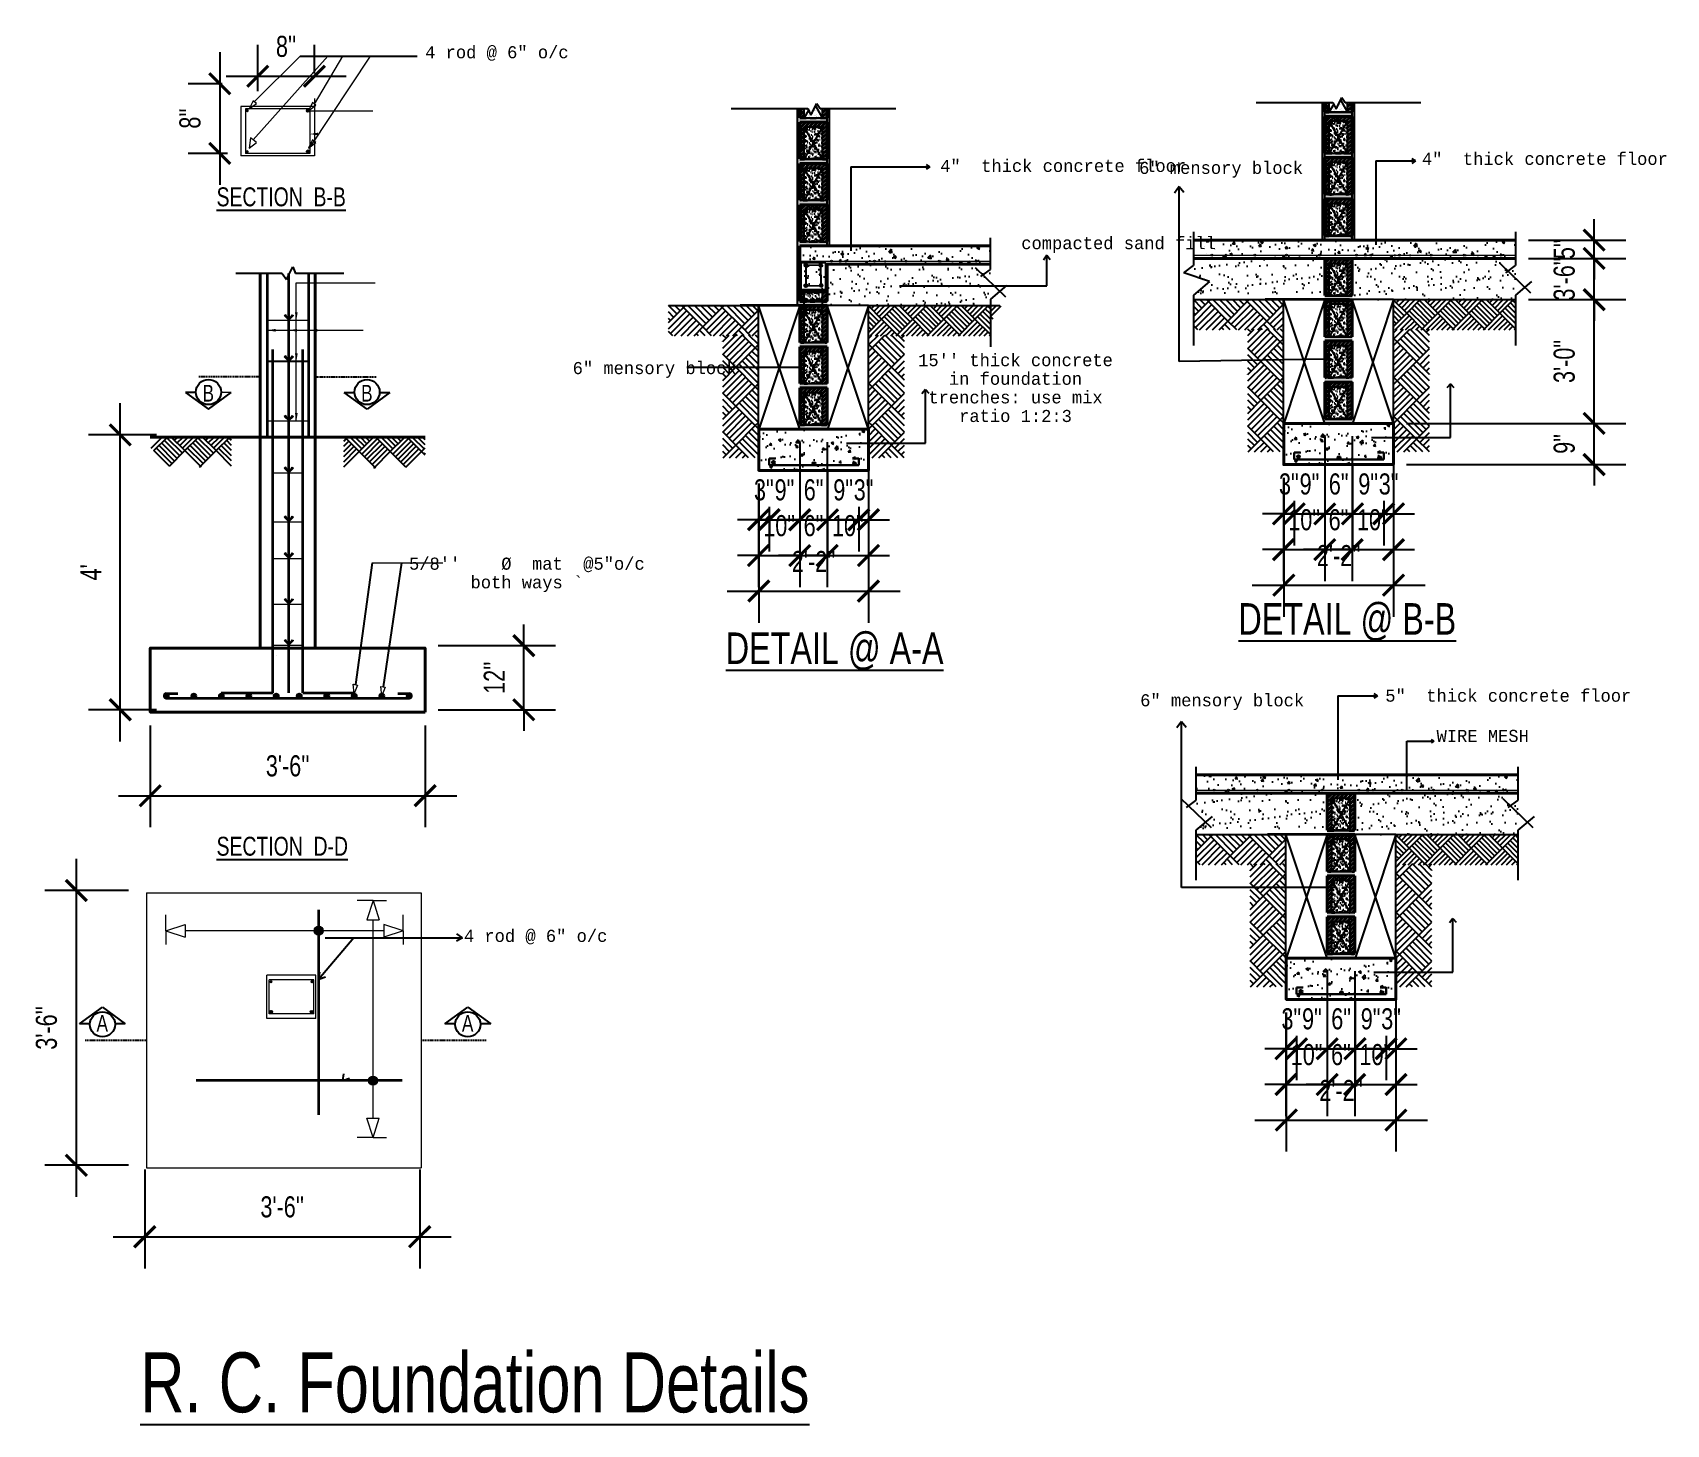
# Model space of a CAD drawing. Header units: inches. Extents: x 8351 to 42256, y 21052 to 33437.
# Drawn here: x 8351.3 to 8707.9, y 23971.8 to 24275.6 of the extents above; entities that cross this region are included whole.
import ezdxf

# ---------------------------------------------------------------- set-up
doc = ezdxf.new("R2010")
doc.units = ezdxf.units.IN
doc.header["$MEASUREMENT"] = 0
doc.linetypes.add('DASHED2', pattern=[0.375, 0.25, -0.125])
for name, color, linetype in [('A-ANNO-TEXT', 2, 'Continuous'), ('A-CLUM-DIM', 250, 'Continuous'), ('window', 7, 'Continuous')]:
    doc.layers.add(name, color=color, linetype=linetype)
for name, color, linetype, lineweight in [('A-FLOR-STRS', 7, 'Continuous', 0), ('DIMENSION', 7, 'Continuous', 20), ('fruniture', 7, 'Continuous', 5), ('SANITARY BLOCK', 7, 'Continuous', 20)]:
    doc.layers.add(name, color=color, linetype=linetype, lineweight=lineweight)
doc.styles.add('AEP', font='swisscl.ttf')
doc.styles.add('AEP style', font='swisscl.ttf')
doc.styles.get("Standard").update_dxf_attribs({"font": 'consolab.ttf', "height": 11})
doc.dimstyles.new('IB-1', dxfattribs={"dimscale": 46, "dimtxt": 0.18, "dimasz": 0.1, "dimexe": 0.15, "dimexo": 0.0625, "dimgap": 0.09, "dimtad": 1, "dimdec": 0, "dimzin": 0, "dimdsep": 46, "dimlunit": 4, "dimtxsty": 'AEP', "dimblk": 'ARCHTICK', "dimcen": 0.09, "dimdle": 0.15, "dimclrd": 8, "dimclre": 8, "dimadec": 0, "dimazin": 0, "dimtfac": 1, "dimtdec": 0, "dimtix": 1, "dimtmove": 2, "dimatfit": 3, "dimfxl": 1, "dimtolj": 1, "dimtzin": 0, "dimarcsym": 0})
pattern_1 = [(50, (-148085.01, 22322.4577), (5.73808146, -0.50201708), [0.6, -6.6]), (355, (-148085.01, 22322.458), (-1.11001067, 6.01753707), [0.48, -5.28]), (100.4514, (-148084.5316, 22322.416), (4.62807505, 5.51551634), [0.50992152, -5.6091369]), (46.1842, (-148085.01, 22324.058), (8.5379284, -1.3241521), [0.9, -9.9]), (96.6356, (-148084.298, 22323.947), (7.47730164, 7.79294297), [0.7648823, -8.413704]), (351.1842, (-148085.01, 22324.058), (7.47729556, 7.7929488), [0.72, -7.92]), (21, (-148084.21, 22323.6577), (4.77525642, -3.22095113), [0.6, -6.6]), (326, (-148084.21, 22323.658), (1.94652266, 5.80120036), [0.48, -5.28]), (71.4514, (-148083.812, 22323.3893), (6.72178103, 2.58024397), [0.50992152, -5.6091369]), (37.5, (-148085.0098, 22322.4577), (0.097278843, 2.66315083), [0, -5.216, 0, -5.36, 0, -5.3]), (7.5, (-148085.0098, 22322.4577), (2.1045563, 3.155293695), [0, -3.056, 0, -5.096, 0, -2.02]), (327.5, (-148086.7938, 22322.4577), (4.27057949, -0.180438974), [0, -2, 0, -6.24, 0, -8.28]), (317.5, (-148087.5938, 22322.4577), (4.665489355, 0.80083986), [0, -2.6, 0, -4.144, 0, -5.88])]
pattern_2 = [(45, (-148085.00977, 22322.45773), (-0.4419417382, 0.4419417382), []), (45, (-148085.00977, 22322.77023), (-0.4419417382, 0.4419417382), [])]
pattern_3 = [(45, (-148085.00977, 22340.3758), (-0.4419417382, 0.4419417382), []), (45, (-148085.00977, 22340.6883), (-0.4419417382, 0.4419417382), [])]
pattern_4 = [(60, (-148085.54537, 22440.20746), (-0.2399999999, -5e-11), [0.22, -0.02]), (180, (-148085.54537, 22440.20746), (0.12, -0.2078460968), [0.22, -0.02]), (300, (-148085.54537, 22440.20746), (0.2399999999, -5e-11), [0.22, -0.02]), (60, (-148085.52537, 22440.20746), (-0.2399999999, -5e-11), [0.04, -0.2]), (300, (-148085.52537, 22440.20746), (0.2399999999, -5e-11), [0.04, -0.2]), (60, (-148085.55537, 22440.22478), (-0.2399999999, -5e-11), [0.04, -0.2]), (180, (-148085.55537, 22440.22478), (0.12, -0.2078460968), [0.04, -0.2]), (300, (-148085.55537, 22440.19014), (0.2399999999, -5e-11), [0.04, -0.2]), (180, (-148085.55537, 22440.19014), (0.12, -0.2078460968), [0.04, -0.2]), (60, (-148085.62537, 22440.20746), (-0.2399999999, -5e-11), [0.04, -0.2]), (300, (-148085.62537, 22440.20746), (0.2399999999, -5e-11), [0.04, -0.2]), (60, (-148085.50537, 22440.13818), (-0.2399999999, -5e-11), [0.04, -0.2]), (180, (-148085.50537, 22440.13818), (0.12, -0.2078460968), [0.04, -0.2]), (300, (-148085.50537, 22440.27674), (0.2399999999, -5e-11), [0.04, -0.2]), (180, (-148085.50537, 22440.27674), (0.12, -0.2078460968), [0.04, -0.2]), (0, (-148085.50537, 22440.2421), (-0.12, 0.2078460968), [0.14, -0.1]), (0, (-148085.50537, 22440.17282), (-0.12, 0.2078460968), [0.14, -0.1]), (120, (-148085.53537, 22440.25942), (-0.2399999999, 5e-11), [0.14, -0.1]), (120, (-148085.59537, 22440.22478), (-0.2399999999, 5e-11), [0.14, -0.1]), (240, (-148085.59537, 22440.19014), (0.1199999999, -0.20784609685), [0.14, -0.1]), (240, (-148085.53537, 22440.1555), (0.1199999999, -0.20784609685), [0.14, -0.1])]
pattern_5 = [(50, (-148085.5454, 22439.2075), (5.73808146, -0.50201708), [0.6, -6.6]), (355, (-148085.5454, 22439.2075), (-1.11001067, 6.01753707), [0.48, -5.28]), (100.4514, (-148085.067, 22439.1656), (4.62807505, 5.51551634), [0.50992152, -5.6091369]), (46.1842, (-148085.5454, 22440.8075), (8.5379284, -1.3241521), [0.9, -9.9]), (96.6356, (-148084.834, 22440.697), (7.47730164, 7.79294297), [0.7648823, -8.413704]), (351.1842, (-148085.545, 22440.8075), (7.47729556, 7.7929488), [0.72, -7.92]), (21, (-148084.7454, 22440.4075), (4.77525642, -3.22095113), [0.6, -6.6]), (326, (-148084.7454, 22440.4075), (1.94652266, 5.80120036), [0.48, -5.28]), (71.4514, (-148084.3474, 22440.139), (6.72178103, 2.58024397), [0.50992152, -5.6091369]), (37.5, (-148085.5454, 22439.2075), (0.097278843, 2.66315083), [0, -5.216, 0, -5.36, 0, -5.3]), (7.5, (-148085.5454, 22439.2075), (2.1045563, 3.155293695), [0, -3.056, 0, -5.096, 0, -2.02]), (327.5, (-148087.3294, 22439.2075), (4.27057949, -0.180438974), [0, -2, 0, -6.24, 0, -8.28]), (317.5, (-148088.1294, 22439.2075), (4.665489355, 0.80083986), [0, -2.6, 0, -4.144, 0, -5.88])]
pattern_6 = [(45, (-148125.40915, 22439.8114), (-0.4419417382, 0.4419417382), []), (45, (-148125.40915, 22440.1239), (-0.4419417382, 0.4419417382), [])]
pattern_7 = [(45, (-148085.5454, 22439.20746), (-0.4419417382, 0.4419417382), []), (45, (-148085.5454, 22439.51996), (-0.4419417382, 0.4419417382), [])]
pattern_8 = [(45, (-148125.40915, 22457.8114), (-0.4419417382, 0.4419417382), []), (45, (-148125.40915, 22458.1239), (-0.4419417382, 0.4419417382), [])]
pattern_9 = [(45, (-148085.5454, 22457.1255), (-0.4419417382, 0.4419417382), []), (45, (-148085.5454, 22457.438), (-0.4419417382, 0.4419417382), [])]
pattern_10 = [(60, (-148200.14033, 22438.92277), (-0.2399999999, -5e-11), [0.22, -0.02]), (180, (-148200.14033, 22438.92277), (0.12, -0.2078460968), [0.22, -0.02]), (300, (-148200.14033, 22438.92277), (0.2399999999, -5e-11), [0.22, -0.02]), (60, (-148200.12033, 22438.92277), (-0.2399999999, -5e-11), [0.04, -0.2]), (300, (-148200.12033, 22438.92277), (0.2399999999, -5e-11), [0.04, -0.2]), (60, (-148200.15033, 22438.9401), (-0.2399999999, -5e-11), [0.04, -0.2]), (180, (-148200.15033, 22438.9401), (0.12, -0.2078460968), [0.04, -0.2]), (300, (-148200.15033, 22438.90545), (0.2399999999, -5e-11), [0.04, -0.2]), (180, (-148200.15033, 22438.90545), (0.12, -0.2078460968), [0.04, -0.2]), (60, (-148200.22033, 22438.92277), (-0.2399999999, -5e-11), [0.04, -0.2]), (300, (-148200.22033, 22438.92277), (0.2399999999, -5e-11), [0.04, -0.2]), (60, (-148200.10033, 22438.85349), (-0.2399999999, -5e-11), [0.04, -0.2]), (180, (-148200.10033, 22438.85349), (0.12, -0.2078460968), [0.04, -0.2]), (300, (-148200.10033, 22438.99205), (0.2399999999, -5e-11), [0.04, -0.2]), (180, (-148200.10033, 22438.99205), (0.12, -0.2078460968), [0.04, -0.2]), (0, (-148200.10033, 22438.95741), (-0.12, 0.2078460968), [0.14, -0.1]), (0, (-148200.10033, 22438.88813), (-0.12, 0.2078460968), [0.14, -0.1]), (120, (-148200.13033, 22438.97473), (-0.2399999999, 5e-11), [0.14, -0.1]), (120, (-148200.19033, 22438.9401), (-0.2399999999, 5e-11), [0.14, -0.1]), (240, (-148200.19033, 22438.90545), (0.1199999999, -0.20784609685), [0.14, -0.1]), (240, (-148200.13033, 22438.8708), (0.1199999999, -0.20784609685), [0.14, -0.1])]
pattern_11 = [(50, (-148200.1403, 22437.923), (5.73808146, -0.50201708), [0.6, -6.6]), (355, (-148200.1403, 22437.923), (-1.11001067, 6.01753707), [0.48, -5.28]), (100.4514, (-148199.662, 22437.881), (4.62807505, 5.51551634), [0.50992152, -5.6091369]), (46.1842, (-148200.14, 22439.523), (8.5379284, -1.3241521), [0.9, -9.9]), (96.6356, (-148199.429, 22439.4124), (7.47730164, 7.79294297), [0.7648823, -8.413704]), (351.1842, (-148200.14, 22439.523), (7.47729556, 7.7929488), [0.72, -7.92]), (21, (-148199.3403, 22439.123), (4.77525642, -3.22095113), [0.6, -6.6]), (326, (-148199.3403, 22439.123), (1.94652266, 5.80120036), [0.48, -5.28]), (71.4514, (-148198.9424, 22438.8544), (6.72178103, 2.58024397), [0.50992152, -5.6091369]), (37.5, (-148200.1403, 22437.9228), (0.097278843, 2.66315083), [0, -5.216, 0, -5.36, 0, -5.3]), (7.5, (-148200.1403, 22437.9228), (2.1045563, 3.155293695), [0, -3.056, 0, -5.096, 0, -2.02]), (327.5, (-148201.9243, 22437.9228), (4.27057949, -0.180438974), [0, -2, 0, -6.24, 0, -8.28]), (317.5, (-148202.7243, 22437.9228), (4.665489355, 0.80083986), [0, -2.6, 0, -4.144, 0, -5.88])]
pattern_12 = [(45, (-148240.0041, 22438.5267), (-0.4419417382, 0.4419417382), []), (45, (-148240.0041, 22438.8392), (-0.4419417382, 0.4419417382), [])]
pattern_13 = [(45, (-148200.1403, 22437.9228), (-0.4419417382, 0.4419417382), []), (45, (-148200.1403, 22438.2353), (-0.4419417382, 0.4419417382), [])]
pattern_14 = [(45, (-148240.0041, 22456.5267), (-0.4419417382, 0.4419417382), []), (45, (-148240.0041, 22456.8392), (-0.4419417382, 0.4419417382), [])]

msp = doc.modelspace()

# ---------------------------------------------------------------- texts
for s, height, style, p in [('%%USECTION  B-B', 4.1285, 'AEP', (8391.43, 24237.69)), ('B', 3.63, 'AEP', (8388.38, 24195.07)), ('B', 3.63, 'AEP', (8422.99, 24195.07)), ('%%UDETAIL @ B-B', 6.8809, 'AEP', (8614.46, 24144.18)), ('%%UDETAIL @ A-A', 6.8809, 'AEP', (8502.57, 24137.78)), ('%%USECTION  D-D', 4.1285, 'AEP', (8391.43, 24095.94)), ('A', 3.63, 'AEP', (8365.24, 24057.56)), ('A', 3.63, 'AEP', (8444.99, 24057.56)), ('%%UR. C. Foundation Details', 13.0819, 'AEP style', (8374.76, 23974.43))]:
    msp.add_text(s, height=height, dxfattribs=dict(style=style)).set_placement(p)
at = {"layer": 'A-ANNO-TEXT', "color": 7, "lineweight": 9}
for s, p in [('4 rod @ 6" o/c', (8436.95, 24270)), ('4"  thick concrete floor', (8549.37, 24245.19)), ('6" mensory block', (8592.79, 24244.76)), ('4"  thick concrete floor', (8654.51, 24246.73)), ('compacted sand fill', (8567.07, 24228.33)), ('6" mensory block', (8469.15, 24201.06)), ('5"  thick concrete floor', (8646.52, 24129.55)), ('6" mensory block', (8593.02, 24128.54)), ('WIRE MESH', (8657.71, 24120.76)), ('4 rod @ 6" o/c', (8445.41, 24077.12))]:
    msp.add_text(s, height=2.64, dxfattribs=at).set_placement(p)
at = {"layer": 'A-ANNO-TEXT', "color": 7, "lineweight": 9, "char_height": 2.64, "attachment_point": 1, "line_spacing_factor": 0.923077}
for s, insert, width in [("\\pxqc;15'' thick concrete in foundation trenches: use mix ratio 1:2:3 ", (8544.59, 24205.43), 42.4375), ('\\A1;\\pxqc;5/8\'\'    %%C  mat  @5"o/c \\Pboth ways^I` \\P\\pq*; ', (8434.42, 24161), 49.4813)]:
    msp.add_mtext(s, dxfattribs=dict(at, insert=insert, width=width))

# ---------------------------------------------------------------- blocks, each defined once
blk = doc.blocks.new('_ArchTick')
at = {"color": 0, "linetype": 'ByBlock', "const_width": 0.15}
blk.add_lwpolyline([(-0.5, -0.5), (0.5, 0.5)], dxfattribs=at)
blk = doc.blocks.new('*D433')
at = {"color": 8, "lineweight": -2, "transparency": 16777216}
for p, q in [((8392.13, 24271.35), (8392.13, 24242.34)), ((8392.65, 24264.45), (8385.23, 24264.45)), ((8393.84, 24249.24), (8385.23, 24249.24))]:
    blk.add_line(p, q, dxfattribs=at)
at = {"layer": 'Defpoints', "color": 0, "transparency": 16777216}
for p in [(8395.52, 24264.45), (8392.13, 24249.24), (8396.71, 24249.24)]:
    blk.add_point(p, dxfattribs=at)
at = {"color": 8, "lineweight": -2, "transparency": 16777216, "xscale": 4.600000000000001, "yscale": 4.600000000000001, "zscale": 4.600000000000001}
for p, rotation in [((8392.13, 24264.45), 90), ((8392.13, 24249.24), 270)]:
    blk.add_blockref('_ArchTick', p, dxfattribs=dict(at, rotation=rotation))
at = {"color": 0, "transparency": 16777216, "insert": (8385.64, 24256.85), "char_height": 4.6, "attachment_point": 5, "rotation": 90, "style": 'AEP'}
blk.add_mtext("\\A1;8''", dxfattribs=at)
blk = doc.blocks.new('*D434')
at = {"color": 8, "lineweight": -2, "transparency": 16777216}
for p, q in [((8400.43, 24262.84), (8400.43, 24272.97)), ((8412.78, 24266.66), (8412.78, 24272.97)), ((8393.53, 24266.07), (8419.68, 24266.07))]:
    blk.add_line(p, q, dxfattribs=at)
at = {"layer": 'Defpoints', "color": 0, "transparency": 16777216}
for p in [(8412.78, 24266.07), (8412.78, 24263.79), (8400.43, 24259.97)]:
    blk.add_point(p, dxfattribs=at)
at = {"color": 8, "lineweight": -2, "transparency": 16777216, "xscale": 4.600000000000001, "yscale": 4.600000000000001, "zscale": 4.600000000000001, "rotation": 180}
blk.add_blockref('_ArchTick', (8400.43, 24266.07), dxfattribs=at)
at = {"color": 8, "lineweight": -2, "transparency": 16777216, "xscale": 4.600000000000001, "yscale": 4.600000000000001, "zscale": 4.600000000000001}
blk.add_blockref('_ArchTick', (8412.78, 24266.07), dxfattribs=at)
at = {"color": 0, "transparency": 16777216, "insert": (8406.6, 24272.57), "char_height": 4.6, "attachment_point": 5, "style": 'AEP'}
blk.add_mtext("\\A1;8''", dxfattribs=at)
blk = doc.blocks.new('*D431')
at = {"color": 8, "lineweight": -2, "transparency": 16777216}
for p, q in [((8376.95, 24124.39), (8376.95, 24102.13)), ((8436.95, 24124.39), (8436.95, 24102.13)), ((8370.05, 24109.03), (8443.85, 24109.03))]:
    blk.add_line(p, q, dxfattribs=at)
at = {"layer": 'Defpoints', "color": 0, "transparency": 16777216}
for p in [(8376.95, 24127.27), (8436.95, 24127.27), (8436.95, 24109.03)]:
    blk.add_point(p, dxfattribs=at)
at = {"color": 8, "lineweight": -2, "transparency": 16777216, "xscale": 4.600000000000001, "yscale": 4.600000000000001, "zscale": 4.600000000000001, "rotation": 180}
blk.add_blockref('_ArchTick', (8376.95, 24109.03), dxfattribs=at)
at = {"color": 8, "lineweight": -2, "transparency": 16777216, "xscale": 4.600000000000001, "yscale": 4.600000000000001, "zscale": 4.600000000000001}
blk.add_blockref('_ArchTick', (8436.95, 24109.03), dxfattribs=at)
at = {"color": 0, "transparency": 16777216, "insert": (8406.95, 24115.52), "char_height": 4.6, "attachment_point": 5, "style": 'AEP'}
blk.add_mtext("\\A1;3'-6''", dxfattribs=at)
blk = doc.blocks.new('*D432')
at = {"color": 8, "lineweight": -2, "transparency": 16777216}
for p, q in [((8370.41, 24120.89), (8370.41, 24194.69)), ((8378.31, 24187.79), (8363.51, 24187.79)), ((8378.31, 24127.79), (8363.51, 24127.79))]:
    blk.add_line(p, q, dxfattribs=at)
at = {"layer": 'Defpoints', "color": 0, "transparency": 16777216}
for p in [(8370.41, 24187.79), (8381.19, 24187.79), (8381.19, 24127.79)]:
    blk.add_point(p, dxfattribs=at)
at = {"color": 8, "lineweight": -2, "transparency": 16777216, "xscale": 4.600000000000001, "yscale": 4.600000000000001, "zscale": 4.600000000000001}
for p, rotation in [((8370.41, 24187.79), 90), ((8370.41, 24127.79), 270)]:
    blk.add_blockref('_ArchTick', p, dxfattribs=dict(at, rotation=rotation))
at = {"color": 0, "transparency": 16777216, "insert": (8363.97, 24157.79), "char_height": 4.6, "attachment_point": 5, "rotation": 90, "style": 'AEP'}
blk.add_mtext("\\A1;4'", dxfattribs=at)
blk = doc.blocks.new('*D435')
at = {"color": 8, "lineweight": -2, "transparency": 16777216}
for p, q in [((8458.48, 24141.79), (8458.48, 24146.39)), ((8439.83, 24141.79), (8465.38, 24141.79)), ((8458.48, 24127.79), (8458.48, 24141.79)), ((8439.83, 24127.79), (8465.38, 24127.79)), ((8458.48, 24127.79), (8458.48, 24123.19))]:
    blk.add_line(p, q, dxfattribs=at)
at = {"layer": 'Defpoints', "color": 0, "transparency": 16777216}
for p in [(8436.95, 24141.79), (8458.48, 24141.79), (8436.95, 24127.79)]:
    blk.add_point(p, dxfattribs=at)
at = {"color": 8, "lineweight": -2, "transparency": 16777216, "xscale": 4.600000000000001, "yscale": 4.600000000000001, "zscale": 4.600000000000001}
for p, rotation in [((8458.48, 24141.79), 270), ((8458.48, 24127.79), 90)]:
    blk.add_blockref('_ArchTick', p, dxfattribs=dict(at, rotation=rotation))
at = {"color": 0, "transparency": 16777216, "insert": (8452.04, 24134.79), "char_height": 4.6, "attachment_point": 5, "rotation": 90, "style": 'AEP'}
blk.add_mtext("\\A1;12''", dxfattribs=at)
blk = doc.blocks.new('*D436')
at = {"color": 8, "lineweight": -2, "transparency": 16777216}
for p, q in [((8360.81, 24095.25), (8360.81, 24021.45)), ((8372.18, 24088.35), (8353.91, 24088.35)), ((8372.18, 24028.35), (8353.91, 24028.35))]:
    blk.add_line(p, q, dxfattribs=at)
at = {"layer": 'Defpoints', "color": 0, "transparency": 16777216}
for p in [(8375.06, 24088.35), (8360.81, 24028.35), (8375.06, 24028.35)]:
    blk.add_point(p, dxfattribs=at)
at = {"color": 8, "lineweight": -2, "transparency": 16777216, "xscale": 4.600000000000001, "yscale": 4.600000000000001, "zscale": 4.600000000000001}
for p, rotation in [((8360.81, 24088.35), 90), ((8360.81, 24028.35), 270)]:
    blk.add_blockref('_ArchTick', p, dxfattribs=dict(at, rotation=rotation))
at = {"color": 0, "transparency": 16777216, "insert": (8354.31, 24058.35), "char_height": 4.6, "attachment_point": 5, "rotation": 90, "style": 'AEP'}
blk.add_mtext("\\A1;3'-6''", dxfattribs=at)
blk = doc.blocks.new('*D437')
at = {"color": 8, "lineweight": -2, "transparency": 16777216}
for p, q in [((8375.76, 24027.47), (8375.76, 24005.86)), ((8435.76, 24027.47), (8435.76, 24005.86)), ((8368.86, 24012.76), (8442.66, 24012.76))]:
    blk.add_line(p, q, dxfattribs=at)
at = {"layer": 'Defpoints', "color": 0, "transparency": 16777216}
for p in [(8375.76, 24030.35), (8435.76, 24030.35), (8435.76, 24012.76)]:
    blk.add_point(p, dxfattribs=at)
at = {"color": 8, "lineweight": -2, "transparency": 16777216, "xscale": 4.600000000000001, "yscale": 4.600000000000001, "zscale": 4.600000000000001, "rotation": 180}
blk.add_blockref('_ArchTick', (8375.76, 24012.76), dxfattribs=at)
at = {"color": 8, "lineweight": -2, "transparency": 16777216, "xscale": 4.600000000000001, "yscale": 4.600000000000001, "zscale": 4.600000000000001}
blk.add_blockref('_ArchTick', (8435.76, 24012.76), dxfattribs=at)
at = {"color": 0, "transparency": 16777216, "insert": (8405.76, 24019.26), "char_height": 4.6, "width": 32.0349, "attachment_point": 5, "style": 'AEP'}
blk.add_mtext("\\A1;3'-6''", dxfattribs=at)
blk = doc.blocks.new('*D438')
at = {"color": 8, "lineweight": -2, "transparency": 16777216}
for p, q in [((8512.03, 24172.1), (8512.03, 24162.37)), ((8509.71, 24169.27), (8505.11, 24169.27)), ((8509.71, 24170.96), (8509.71, 24162.37)), ((8509.71, 24169.27), (8512.03, 24169.27)), ((8512.03, 24169.27), (8516.63, 24169.27))]:
    blk.add_line(p, q, dxfattribs=at)
at = {"layer": 'Defpoints', "color": 0, "transparency": 16777216}
for p in [(8509.71, 24173.84), (8512.03, 24174.97), (8512.03, 24169.27)]:
    blk.add_point(p, dxfattribs=at)
at = {"color": 8, "lineweight": -2, "transparency": 16777216, "xscale": 4.600000000000001, "yscale": 4.600000000000001, "zscale": 4.600000000000001}
blk.add_blockref('_ArchTick', (8509.71, 24169.27), dxfattribs=at)
at = {"color": 8, "lineweight": -2, "transparency": 16777216, "xscale": 4.600000000000001, "yscale": 4.600000000000001, "zscale": 4.600000000000001, "rotation": 180}
blk.add_blockref('_ArchTick', (8512.03, 24169.27), dxfattribs=at)
at = {"color": 0, "transparency": 16777216, "insert": (8510.87, 24175.77), "char_height": 4.6, "attachment_point": 5, "style": 'AEP'}
blk.add_mtext('\\A1;3"', dxfattribs=at)
blk = doc.blocks.new('*D439')
at = {"color": 8, "lineweight": -2, "transparency": 16777216}
for p, q in [((8518.71, 24179.96), (8518.71, 24162.37)), ((8512.03, 24172.1), (8512.03, 24162.37)), ((8512.03, 24169.27), (8507.43, 24169.27)), ((8512.03, 24169.27), (8518.71, 24169.27)), ((8518.71, 24169.27), (8523.31, 24169.27))]:
    blk.add_line(p, q, dxfattribs=at)
at = {"layer": 'Defpoints', "color": 0, "transparency": 16777216}
for p in [(8518.71, 24182.84), (8512.03, 24174.97), (8518.71, 24169.27)]:
    blk.add_point(p, dxfattribs=at)
at = {"color": 8, "lineweight": -2, "transparency": 16777216, "xscale": 4.600000000000001, "yscale": 4.600000000000001, "zscale": 4.600000000000001}
blk.add_blockref('_ArchTick', (8512.03, 24169.27), dxfattribs=at)
at = {"color": 8, "lineweight": -2, "transparency": 16777216, "xscale": 4.600000000000001, "yscale": 4.600000000000001, "zscale": 4.600000000000001, "rotation": 180}
blk.add_blockref('_ArchTick', (8518.71, 24169.27), dxfattribs=at)
at = {"color": 0, "transparency": 16777216, "insert": (8515.37, 24175.76), "char_height": 4.6, "attachment_point": 5, "style": 'AEP'}
blk.add_mtext('\\A1;9"', dxfattribs=at)
blk = doc.blocks.new('*D440')
at = {"color": 8, "lineweight": -2, "transparency": 16777216}
for p, q in [((8518.71, 24179.96), (8518.71, 24162.37)), ((8524.78, 24179.96), (8524.78, 24162.37)), ((8518.71, 24169.27), (8514.11, 24169.27)), ((8518.71, 24169.27), (8524.78, 24169.27)), ((8524.78, 24169.27), (8529.38, 24169.27))]:
    blk.add_line(p, q, dxfattribs=at)
at = {"layer": 'Defpoints', "color": 0, "transparency": 16777216}
for p in [(8518.71, 24182.84), (8524.78, 24182.84), (8524.78, 24169.27)]:
    blk.add_point(p, dxfattribs=at)
at = {"color": 8, "lineweight": -2, "transparency": 16777216, "xscale": 4.600000000000001, "yscale": 4.600000000000001, "zscale": 4.600000000000001}
blk.add_blockref('_ArchTick', (8518.71, 24169.27), dxfattribs=at)
at = {"color": 8, "lineweight": -2, "transparency": 16777216, "xscale": 4.600000000000001, "yscale": 4.600000000000001, "zscale": 4.600000000000001, "rotation": 180}
blk.add_blockref('_ArchTick', (8524.78, 24169.27), dxfattribs=at)
at = {"color": 0, "transparency": 16777216, "insert": (8521.74, 24175.77), "char_height": 4.6, "attachment_point": 5, "style": 'AEP'}
blk.add_mtext('\\A1;6"', dxfattribs=at)
blk = doc.blocks.new('*D441')
at = {"color": 8, "lineweight": -2, "transparency": 16777216}
for p, q in [((8524.78, 24179.96), (8524.78, 24162.37)), ((8531.58, 24172.1), (8531.58, 24162.37)), ((8524.78, 24169.27), (8520.18, 24169.27)), ((8524.78, 24169.27), (8531.58, 24169.27)), ((8531.58, 24169.27), (8536.18, 24169.27))]:
    blk.add_line(p, q, dxfattribs=at)
at = {"layer": 'Defpoints', "color": 0, "transparency": 16777216}
for p in [(8524.78, 24182.84), (8531.58, 24174.97), (8531.58, 24169.27)]:
    blk.add_point(p, dxfattribs=at)
at = {"color": 8, "lineweight": -2, "transparency": 16777216, "xscale": 4.600000000000001, "yscale": 4.600000000000001, "zscale": 4.600000000000001}
blk.add_blockref('_ArchTick', (8524.78, 24169.27), dxfattribs=at)
at = {"color": 8, "lineweight": -2, "transparency": 16777216, "xscale": 4.600000000000001, "yscale": 4.600000000000001, "zscale": 4.600000000000001, "rotation": 180}
blk.add_blockref('_ArchTick', (8531.58, 24169.27), dxfattribs=at)
at = {"color": 0, "transparency": 16777216, "insert": (8528.18, 24175.76), "char_height": 4.6, "attachment_point": 5, "style": 'AEP'}
blk.add_mtext('\\A1;9"', dxfattribs=at)
blk = doc.blocks.new('*D442')
at = {"color": 8, "lineweight": -2, "transparency": 16777216}
for p, q in [((8531.58, 24172.1), (8531.58, 24162.37)), ((8531.58, 24169.27), (8526.98, 24169.27)), ((8531.58, 24169.27), (8533.71, 24169.27)), ((8533.71, 24170.96), (8533.71, 24162.37)), ((8533.71, 24169.27), (8538.31, 24169.27))]:
    blk.add_line(p, q, dxfattribs=at)
at = {"layer": 'Defpoints', "color": 0, "transparency": 16777216}
for p in [(8531.58, 24174.97), (8533.71, 24173.84), (8533.71, 24169.27)]:
    blk.add_point(p, dxfattribs=at)
at = {"color": 8, "lineweight": -2, "transparency": 16777216, "xscale": 4.600000000000001, "yscale": 4.600000000000001, "zscale": 4.600000000000001}
blk.add_blockref('_ArchTick', (8531.58, 24169.27), dxfattribs=at)
at = {"color": 8, "lineweight": -2, "transparency": 16777216, "xscale": 4.600000000000001, "yscale": 4.600000000000001, "zscale": 4.600000000000001, "rotation": 180}
blk.add_blockref('_ArchTick', (8533.71, 24169.27), dxfattribs=at)
at = {"color": 0, "transparency": 16777216, "insert": (8532.64, 24175.77), "char_height": 4.6, "attachment_point": 5, "style": 'AEP'}
blk.add_mtext('\\A1;3"', dxfattribs=at)
blk = doc.blocks.new('*D443')
at = {"color": 8, "lineweight": -2, "transparency": 16777216}
for p, q in [((8624.3, 24172.25), (8624.3, 24163.66)), ((8626.62, 24173.38), (8626.62, 24163.66)), ((8624.3, 24170.56), (8619.7, 24170.56)), ((8624.3, 24170.56), (8626.62, 24170.56)), ((8626.62, 24170.56), (8631.22, 24170.56))]:
    blk.add_line(p, q, dxfattribs=at)
at = {"layer": 'Defpoints', "color": 0, "transparency": 16777216}
for p in [(8626.62, 24176.26), (8624.3, 24175.12), (8626.62, 24170.56)]:
    blk.add_point(p, dxfattribs=at)
at = {"color": 8, "lineweight": -2, "transparency": 16777216, "xscale": 4.600000000000001, "yscale": 4.600000000000001, "zscale": 4.600000000000001}
blk.add_blockref('_ArchTick', (8624.3, 24170.56), dxfattribs=at)
at = {"color": 8, "lineweight": -2, "transparency": 16777216, "xscale": 4.600000000000001, "yscale": 4.600000000000001, "zscale": 4.600000000000001, "rotation": 180}
blk.add_blockref('_ArchTick', (8626.62, 24170.56), dxfattribs=at)
at = {"color": 0, "transparency": 16777216, "insert": (8625.46, 24177.05), "char_height": 4.6, "attachment_point": 5, "style": 'AEP'}
blk.add_mtext('\\A1;3"', dxfattribs=at)
blk = doc.blocks.new('*D444')
at = {"color": 8, "lineweight": -2, "transparency": 16777216}
for p, q in [((8633.3, 24181.25), (8633.3, 24163.66)), ((8626.62, 24173.38), (8626.62, 24163.66)), ((8626.62, 24170.56), (8622.02, 24170.56)), ((8626.62, 24170.56), (8633.3, 24170.56)), ((8633.3, 24170.56), (8637.9, 24170.56))]:
    blk.add_line(p, q, dxfattribs=at)
at = {"layer": 'Defpoints', "color": 0, "transparency": 16777216}
for p in [(8633.3, 24184.12), (8626.62, 24176.26), (8633.3, 24170.56)]:
    blk.add_point(p, dxfattribs=at)
at = {"color": 8, "lineweight": -2, "transparency": 16777216, "xscale": 4.600000000000001, "yscale": 4.600000000000001, "zscale": 4.600000000000001}
blk.add_blockref('_ArchTick', (8626.62, 24170.56), dxfattribs=at)
at = {"color": 8, "lineweight": -2, "transparency": 16777216, "xscale": 4.600000000000001, "yscale": 4.600000000000001, "zscale": 4.600000000000001, "rotation": 180}
blk.add_blockref('_ArchTick', (8633.3, 24170.56), dxfattribs=at)
at = {"color": 0, "transparency": 16777216, "insert": (8629.96, 24177.05), "char_height": 4.6, "attachment_point": 5, "style": 'AEP'}
blk.add_mtext('\\A1;9"', dxfattribs=at)
blk = doc.blocks.new('*D471')
at = {"color": 8, "lineweight": -2, "transparency": 16777216}
for p, q in [((8633.3, 24181.25), (8633.3, 24163.66)), ((8639.37, 24181.25), (8639.37, 24163.66)), ((8633.3, 24170.56), (8628.7, 24170.56)), ((8633.3, 24170.56), (8639.37, 24170.56)), ((8639.37, 24170.56), (8643.97, 24170.56))]:
    blk.add_line(p, q, dxfattribs=at)
at = {"layer": 'Defpoints', "color": 0, "transparency": 16777216}
for p in [(8633.3, 24184.12), (8639.37, 24184.12), (8639.37, 24170.56)]:
    blk.add_point(p, dxfattribs=at)
at = {"color": 8, "lineweight": -2, "transparency": 16777216, "xscale": 4.600000000000001, "yscale": 4.600000000000001, "zscale": 4.600000000000001}
blk.add_blockref('_ArchTick', (8633.3, 24170.56), dxfattribs=at)
at = {"color": 8, "lineweight": -2, "transparency": 16777216, "xscale": 4.600000000000001, "yscale": 4.600000000000001, "zscale": 4.600000000000001, "rotation": 180}
blk.add_blockref('_ArchTick', (8639.37, 24170.56), dxfattribs=at)
at = {"color": 0, "transparency": 16777216, "insert": (8636.34, 24177.05), "char_height": 4.6, "attachment_point": 5, "style": 'AEP'}
blk.add_mtext('\\A1;6"', dxfattribs=at)
blk = doc.blocks.new('*D472')
at = {"color": 8, "lineweight": -2, "transparency": 16777216}
for p, q in [((8639.37, 24181.25), (8639.37, 24163.66)), ((8646.17, 24173.38), (8646.17, 24163.66)), ((8639.37, 24170.56), (8634.77, 24170.56)), ((8639.37, 24170.56), (8646.17, 24170.56)), ((8646.17, 24170.56), (8650.77, 24170.56))]:
    blk.add_line(p, q, dxfattribs=at)
at = {"layer": 'Defpoints', "color": 0, "transparency": 16777216}
for p in [(8639.37, 24184.12), (8646.17, 24176.26), (8646.17, 24170.56)]:
    blk.add_point(p, dxfattribs=at)
at = {"color": 8, "lineweight": -2, "transparency": 16777216, "xscale": 4.600000000000001, "yscale": 4.600000000000001, "zscale": 4.600000000000001}
blk.add_blockref('_ArchTick', (8639.37, 24170.56), dxfattribs=at)
at = {"color": 8, "lineweight": -2, "transparency": 16777216, "xscale": 4.600000000000001, "yscale": 4.600000000000001, "zscale": 4.600000000000001, "rotation": 180}
blk.add_blockref('_ArchTick', (8646.17, 24170.56), dxfattribs=at)
at = {"color": 0, "transparency": 16777216, "insert": (8642.77, 24177.05), "char_height": 4.6, "attachment_point": 5, "style": 'AEP'}
blk.add_mtext('\\A1;9"', dxfattribs=at)
blk = doc.blocks.new('*D473')
at = {"color": 8, "lineweight": -2, "transparency": 16777216}
for p, q in [((8646.17, 24173.38), (8646.17, 24163.66)), ((8648.3, 24172.25), (8648.3, 24163.66)), ((8646.17, 24170.56), (8641.57, 24170.56)), ((8646.17, 24170.56), (8648.3, 24170.56)), ((8648.3, 24170.56), (8652.9, 24170.56))]:
    blk.add_line(p, q, dxfattribs=at)
at = {"layer": 'Defpoints', "color": 0, "transparency": 16777216}
for p in [(8646.17, 24176.26), (8648.3, 24175.12), (8648.3, 24170.56)]:
    blk.add_point(p, dxfattribs=at)
at = {"color": 8, "lineweight": -2, "transparency": 16777216, "xscale": 4.600000000000001, "yscale": 4.600000000000001, "zscale": 4.600000000000001}
blk.add_blockref('_ArchTick', (8646.17, 24170.56), dxfattribs=at)
at = {"color": 8, "lineweight": -2, "transparency": 16777216, "xscale": 4.600000000000001, "yscale": 4.600000000000001, "zscale": 4.600000000000001, "rotation": 180}
blk.add_blockref('_ArchTick', (8648.3, 24170.56), dxfattribs=at)
at = {"color": 0, "transparency": 16777216, "insert": (8647.24, 24177.05), "char_height": 4.6, "attachment_point": 5, "style": 'AEP'}
blk.add_mtext('\\A1;3"', dxfattribs=at)
blk = doc.blocks.new('*D474')
at = {"color": 8, "lineweight": -2, "transparency": 16777216}
for p, q in [((8624.84, 24055.5), (8624.84, 24046.91)), ((8627.16, 24056.63), (8627.16, 24046.91)), ((8624.84, 24053.81), (8620.24, 24053.81)), ((8624.84, 24053.81), (8627.16, 24053.81)), ((8627.16, 24053.81), (8631.76, 24053.81))]:
    blk.add_line(p, q, dxfattribs=at)
at = {"layer": 'Defpoints', "color": 0, "transparency": 16777216}
for p in [(8624.84, 24058.37), (8627.16, 24059.51), (8627.16, 24053.81)]:
    blk.add_point(p, dxfattribs=at)
at = {"color": 8, "lineweight": -2, "transparency": 16777216, "xscale": 4.600000000000001, "yscale": 4.600000000000001, "zscale": 4.600000000000001}
blk.add_blockref('_ArchTick', (8624.84, 24053.81), dxfattribs=at)
at = {"color": 8, "lineweight": -2, "transparency": 16777216, "xscale": 4.600000000000001, "yscale": 4.600000000000001, "zscale": 4.600000000000001, "rotation": 180}
blk.add_blockref('_ArchTick', (8627.16, 24053.81), dxfattribs=at)
at = {"color": 0, "transparency": 16777216, "insert": (8626, 24060.3), "char_height": 4.6, "attachment_point": 5, "style": 'AEP'}
blk.add_mtext('\\A1;3"', dxfattribs=at)
blk = doc.blocks.new('*D475')
at = {"color": 8, "lineweight": -2, "transparency": 16777216}
for p, q in [((8633.84, 24064.5), (8633.84, 24046.91)), ((8627.16, 24056.63), (8627.16, 24046.91)), ((8627.16, 24053.81), (8622.56, 24053.81)), ((8627.16, 24053.81), (8633.84, 24053.81)), ((8633.84, 24053.81), (8638.44, 24053.81))]:
    blk.add_line(p, q, dxfattribs=at)
at = {"layer": 'Defpoints', "color": 0, "transparency": 16777216}
for p in [(8633.84, 24067.37), (8627.16, 24059.51), (8633.84, 24053.81)]:
    blk.add_point(p, dxfattribs=at)
at = {"color": 8, "lineweight": -2, "transparency": 16777216, "xscale": 4.600000000000001, "yscale": 4.600000000000001, "zscale": 4.600000000000001}
blk.add_blockref('_ArchTick', (8627.16, 24053.81), dxfattribs=at)
at = {"color": 8, "lineweight": -2, "transparency": 16777216, "xscale": 4.600000000000001, "yscale": 4.600000000000001, "zscale": 4.600000000000001, "rotation": 180}
blk.add_blockref('_ArchTick', (8633.84, 24053.81), dxfattribs=at)
at = {"color": 0, "transparency": 16777216, "insert": (8630.5, 24060.3), "char_height": 4.6, "attachment_point": 5, "style": 'AEP'}
blk.add_mtext('\\A1;9"', dxfattribs=at)
blk = doc.blocks.new('*D476')
at = {"color": 8, "lineweight": -2, "transparency": 16777216}
for p, q in [((8633.84, 24064.5), (8633.84, 24046.91)), ((8639.91, 24064.5), (8639.91, 24046.91)), ((8633.84, 24053.81), (8629.24, 24053.81)), ((8633.84, 24053.81), (8639.91, 24053.81)), ((8639.91, 24053.81), (8644.51, 24053.81))]:
    blk.add_line(p, q, dxfattribs=at)
at = {"layer": 'Defpoints', "color": 0, "transparency": 16777216}
for p in [(8633.84, 24067.37), (8639.91, 24067.37), (8639.91, 24053.81)]:
    blk.add_point(p, dxfattribs=at)
at = {"color": 8, "lineweight": -2, "transparency": 16777216, "xscale": 4.600000000000001, "yscale": 4.600000000000001, "zscale": 4.600000000000001}
blk.add_blockref('_ArchTick', (8633.84, 24053.81), dxfattribs=at)
at = {"color": 8, "lineweight": -2, "transparency": 16777216, "xscale": 4.600000000000001, "yscale": 4.600000000000001, "zscale": 4.600000000000001, "rotation": 180}
blk.add_blockref('_ArchTick', (8639.91, 24053.81), dxfattribs=at)
at = {"color": 0, "transparency": 16777216, "insert": (8636.87, 24060.3), "char_height": 4.6, "attachment_point": 5, "style": 'AEP'}
blk.add_mtext('\\A1;6"', dxfattribs=at)
blk = doc.blocks.new('*D477')
at = {"color": 8, "lineweight": -2, "transparency": 16777216}
for p, q in [((8639.91, 24064.5), (8639.91, 24046.91)), ((8646.71, 24056.63), (8646.71, 24046.91)), ((8639.91, 24053.81), (8635.31, 24053.81)), ((8639.91, 24053.81), (8646.71, 24053.81)), ((8646.71, 24053.81), (8651.31, 24053.81))]:
    blk.add_line(p, q, dxfattribs=at)
at = {"layer": 'Defpoints', "color": 0, "transparency": 16777216}
for p in [(8639.91, 24067.37), (8646.71, 24059.51), (8646.71, 24053.81)]:
    blk.add_point(p, dxfattribs=at)
at = {"color": 8, "lineweight": -2, "transparency": 16777216, "xscale": 4.600000000000001, "yscale": 4.600000000000001, "zscale": 4.600000000000001}
blk.add_blockref('_ArchTick', (8639.91, 24053.81), dxfattribs=at)
at = {"color": 8, "lineweight": -2, "transparency": 16777216, "xscale": 4.600000000000001, "yscale": 4.600000000000001, "zscale": 4.600000000000001, "rotation": 180}
blk.add_blockref('_ArchTick', (8646.71, 24053.81), dxfattribs=at)
at = {"color": 0, "transparency": 16777216, "insert": (8643.31, 24060.3), "char_height": 4.6, "attachment_point": 5, "style": 'AEP'}
blk.add_mtext('\\A1;9"', dxfattribs=at)
blk = doc.blocks.new('*D478')
at = {"color": 8, "lineweight": -2, "transparency": 16777216}
for p, q in [((8646.71, 24056.63), (8646.71, 24046.91)), ((8648.84, 24055.5), (8648.84, 24046.91)), ((8646.71, 24053.81), (8642.11, 24053.81)), ((8646.71, 24053.81), (8648.84, 24053.81)), ((8648.84, 24053.81), (8653.44, 24053.81))]:
    blk.add_line(p, q, dxfattribs=at)
at = {"layer": 'Defpoints', "color": 0, "transparency": 16777216}
for p in [(8646.71, 24059.51), (8648.84, 24058.37), (8648.84, 24053.81)]:
    blk.add_point(p, dxfattribs=at)
at = {"color": 8, "lineweight": -2, "transparency": 16777216, "xscale": 4.600000000000001, "yscale": 4.600000000000001, "zscale": 4.600000000000001}
blk.add_blockref('_ArchTick', (8646.71, 24053.81), dxfattribs=at)
at = {"color": 8, "lineweight": -2, "transparency": 16777216, "xscale": 4.600000000000001, "yscale": 4.600000000000001, "zscale": 4.600000000000001, "rotation": 180}
blk.add_blockref('_ArchTick', (8648.84, 24053.81), dxfattribs=at)
at = {"color": 0, "transparency": 16777216, "insert": (8647.77, 24060.3), "char_height": 4.6, "attachment_point": 5, "style": 'AEP'}
blk.add_mtext('\\A1;3"', dxfattribs=at)
blk = doc.blocks.new('*D515')
at = {"color": 8, "lineweight": -2, "transparency": 16777216}
for p, q in [((8633.84, 24070.69), (8633.84, 24039.09)), ((8624.84, 24061.69), (8624.84, 24039.09)), ((8624.84, 24045.99), (8620.24, 24045.99)), ((8624.84, 24045.99), (8633.84, 24045.99)), ((8633.84, 24045.99), (8638.44, 24045.99))]:
    blk.add_line(p, q, dxfattribs=at)
at = {"layer": 'Defpoints', "color": 0, "transparency": 16777216}
for p in [(8633.84, 24073.56), (8624.84, 24064.56), (8633.84, 24045.99)]:
    blk.add_point(p, dxfattribs=at)
at = {"color": 8, "lineweight": -2, "transparency": 16777216, "xscale": 4.600000000000001, "yscale": 4.600000000000001, "zscale": 4.600000000000001}
blk.add_blockref('_ArchTick', (8624.84, 24045.99), dxfattribs=at)
at = {"color": 8, "lineweight": -2, "transparency": 16777216, "xscale": 4.600000000000001, "yscale": 4.600000000000001, "zscale": 4.600000000000001, "rotation": 180}
blk.add_blockref('_ArchTick', (8633.84, 24045.99), dxfattribs=at)
at = {"color": 0, "transparency": 16777216, "insert": (8629.34, 24052.49), "char_height": 4.6, "attachment_point": 5, "style": 'AEP'}
blk.add_mtext('\\A1;10"', dxfattribs=at)
blk = doc.blocks.new('*D516')
at = {"color": 8, "lineweight": -2, "transparency": 16777216}
for p, q in [((8633.84, 24070.69), (8633.84, 24039.09)), ((8639.84, 24070.75), (8639.84, 24039.09)), ((8633.84, 24045.99), (8629.24, 24045.99)), ((8633.84, 24045.99), (8639.84, 24045.99)), ((8639.84, 24045.99), (8644.44, 24045.99))]:
    blk.add_line(p, q, dxfattribs=at)
at = {"layer": 'Defpoints', "color": 0, "transparency": 16777216}
for p in [(8633.84, 24073.56), (8639.84, 24073.63), (8639.84, 24045.99)]:
    blk.add_point(p, dxfattribs=at)
at = {"color": 8, "lineweight": -2, "transparency": 16777216, "xscale": 4.600000000000001, "yscale": 4.600000000000001, "zscale": 4.600000000000001}
blk.add_blockref('_ArchTick', (8633.84, 24045.99), dxfattribs=at)
at = {"color": 8, "lineweight": -2, "transparency": 16777216, "xscale": 4.600000000000001, "yscale": 4.600000000000001, "zscale": 4.600000000000001, "rotation": 180}
blk.add_blockref('_ArchTick', (8639.84, 24045.99), dxfattribs=at)
at = {"color": 0, "transparency": 16777216, "insert": (8636.84, 24052.49), "char_height": 4.6, "attachment_point": 5, "style": 'AEP'}
blk.add_mtext('\\A1;6"', dxfattribs=at)
blk = doc.blocks.new('*D517')
at = {"color": 8, "lineweight": -2, "transparency": 16777216}
for p, q in [((8639.84, 24070.75), (8639.84, 24039.09)), ((8648.84, 24070.69), (8648.84, 24039.09)), ((8639.84, 24045.99), (8635.24, 24045.99)), ((8639.84, 24045.99), (8648.84, 24045.99)), ((8648.84, 24045.99), (8653.44, 24045.99))]:
    blk.add_line(p, q, dxfattribs=at)
at = {"layer": 'Defpoints', "color": 0, "transparency": 16777216}
for p in [(8639.84, 24073.63), (8648.84, 24073.56), (8648.84, 24045.99)]:
    blk.add_point(p, dxfattribs=at)
at = {"color": 8, "lineweight": -2, "transparency": 16777216, "xscale": 4.600000000000001, "yscale": 4.600000000000001, "zscale": 4.600000000000001}
blk.add_blockref('_ArchTick', (8639.84, 24045.99), dxfattribs=at)
at = {"color": 8, "lineweight": -2, "transparency": 16777216, "xscale": 4.600000000000001, "yscale": 4.600000000000001, "zscale": 4.600000000000001, "rotation": 180}
blk.add_blockref('_ArchTick', (8648.84, 24045.99), dxfattribs=at)
at = {"color": 0, "transparency": 16777216, "insert": (8644.34, 24052.49), "char_height": 4.6, "attachment_point": 5, "style": 'AEP'}
blk.add_mtext('\\A1;10"', dxfattribs=at)
blk = doc.blocks.new('*D518')
at = {"color": 8, "lineweight": -2, "transparency": 16777216}
for p, q in [((8624.91, 24061.69), (8624.91, 24031.34)), ((8648.84, 24061.69), (8648.84, 24031.34)), ((8618.01, 24038.24), (8655.74, 24038.24))]:
    blk.add_line(p, q, dxfattribs=at)
at = {"layer": 'Defpoints', "color": 0, "transparency": 16777216}
for p in [(8624.91, 24064.56), (8648.84, 24064.56), (8648.84, 24038.24)]:
    blk.add_point(p, dxfattribs=at)
at = {"color": 8, "lineweight": -2, "transparency": 16777216, "xscale": 4.600000000000001, "yscale": 4.600000000000001, "zscale": 4.600000000000001, "rotation": 180}
blk.add_blockref('_ArchTick', (8624.91, 24038.24), dxfattribs=at)
at = {"color": 8, "lineweight": -2, "transparency": 16777216, "xscale": 4.600000000000001, "yscale": 4.600000000000001, "zscale": 4.600000000000001}
blk.add_blockref('_ArchTick', (8648.84, 24038.24), dxfattribs=at)
at = {"color": 0, "transparency": 16777216, "insert": (8636.87, 24044.69), "char_height": 4.6, "attachment_point": 5, "style": 'AEP'}
blk.add_mtext("\\A1;2'-2''", dxfattribs=at)
blk = doc.blocks.new('*D479')
at = {"color": 8, "lineweight": -2, "transparency": 16777216}
for p, q in [((8518.71, 24186.15), (8518.71, 24154.56)), ((8509.71, 24177.15), (8509.71, 24154.56)), ((8509.71, 24161.46), (8505.11, 24161.46)), ((8509.71, 24161.46), (8518.71, 24161.46)), ((8518.71, 24161.46), (8523.31, 24161.46))]:
    blk.add_line(p, q, dxfattribs=at)
at = {"layer": 'Defpoints', "color": 0, "transparency": 16777216}
for p in [(8518.71, 24189.03), (8509.71, 24180.03), (8518.71, 24161.46)]:
    blk.add_point(p, dxfattribs=at)
at = {"color": 8, "lineweight": -2, "transparency": 16777216, "xscale": 4.600000000000001, "yscale": 4.600000000000001, "zscale": 4.600000000000001}
blk.add_blockref('_ArchTick', (8509.71, 24161.46), dxfattribs=at)
at = {"color": 8, "lineweight": -2, "transparency": 16777216, "xscale": 4.600000000000001, "yscale": 4.600000000000001, "zscale": 4.600000000000001, "rotation": 180}
blk.add_blockref('_ArchTick', (8518.71, 24161.46), dxfattribs=at)
at = {"color": 0, "transparency": 16777216, "insert": (8514.21, 24167.95), "char_height": 4.6, "attachment_point": 5, "style": 'AEP'}
blk.add_mtext('\\A1;10"', dxfattribs=at)
blk = doc.blocks.new('*D480')
at = {"color": 8, "lineweight": -2, "transparency": 16777216}
for p, q in [((8518.71, 24186.15), (8518.71, 24154.56)), ((8524.71, 24186.22), (8524.71, 24154.56)), ((8518.71, 24161.46), (8514.11, 24161.46)), ((8518.71, 24161.46), (8524.71, 24161.46)), ((8524.71, 24161.46), (8529.31, 24161.46))]:
    blk.add_line(p, q, dxfattribs=at)
at = {"layer": 'Defpoints', "color": 0, "transparency": 16777216}
for p in [(8518.71, 24189.03), (8524.71, 24189.09), (8524.71, 24161.46)]:
    blk.add_point(p, dxfattribs=at)
at = {"color": 8, "lineweight": -2, "transparency": 16777216, "xscale": 4.600000000000001, "yscale": 4.600000000000001, "zscale": 4.600000000000001}
blk.add_blockref('_ArchTick', (8518.71, 24161.46), dxfattribs=at)
at = {"color": 8, "lineweight": -2, "transparency": 16777216, "xscale": 4.600000000000001, "yscale": 4.600000000000001, "zscale": 4.600000000000001, "rotation": 180}
blk.add_blockref('_ArchTick', (8524.71, 24161.46), dxfattribs=at)
at = {"color": 0, "transparency": 16777216, "insert": (8521.71, 24167.95), "char_height": 4.6, "attachment_point": 5, "style": 'AEP'}
blk.add_mtext('\\A1;6"', dxfattribs=at)
blk = doc.blocks.new('*D481')
at = {"color": 8, "lineweight": -2, "transparency": 16777216}
for p, q in [((8524.71, 24186.22), (8524.71, 24154.56)), ((8533.71, 24186.15), (8533.71, 24154.56)), ((8524.71, 24161.46), (8520.11, 24161.46)), ((8524.71, 24161.46), (8533.71, 24161.46)), ((8533.71, 24161.46), (8538.31, 24161.46))]:
    blk.add_line(p, q, dxfattribs=at)
at = {"layer": 'Defpoints', "color": 0, "transparency": 16777216}
for p in [(8524.71, 24189.09), (8533.71, 24189.03), (8533.71, 24161.46)]:
    blk.add_point(p, dxfattribs=at)
at = {"color": 8, "lineweight": -2, "transparency": 16777216, "xscale": 4.600000000000001, "yscale": 4.600000000000001, "zscale": 4.600000000000001}
blk.add_blockref('_ArchTick', (8524.71, 24161.46), dxfattribs=at)
at = {"color": 8, "lineweight": -2, "transparency": 16777216, "xscale": 4.600000000000001, "yscale": 4.600000000000001, "zscale": 4.600000000000001, "rotation": 180}
blk.add_blockref('_ArchTick', (8533.71, 24161.46), dxfattribs=at)
at = {"color": 0, "transparency": 16777216, "insert": (8529.21, 24167.95), "char_height": 4.6, "attachment_point": 5, "style": 'AEP'}
blk.add_mtext('\\A1;10"', dxfattribs=at)
blk = doc.blocks.new('*D482')
at = {"color": 8, "lineweight": -2, "transparency": 16777216}
for p, q in [((8509.78, 24177.15), (8509.78, 24146.8)), ((8533.71, 24177.15), (8533.71, 24146.8)), ((8502.88, 24153.7), (8540.61, 24153.7))]:
    blk.add_line(p, q, dxfattribs=at)
at = {"layer": 'Defpoints', "color": 0, "transparency": 16777216}
for p in [(8509.78, 24180.03), (8533.71, 24180.03), (8533.71, 24153.7)]:
    blk.add_point(p, dxfattribs=at)
at = {"color": 8, "lineweight": -2, "transparency": 16777216, "xscale": 4.600000000000001, "yscale": 4.600000000000001, "zscale": 4.600000000000001, "rotation": 180}
blk.add_blockref('_ArchTick', (8509.78, 24153.7), dxfattribs=at)
at = {"color": 8, "lineweight": -2, "transparency": 16777216, "xscale": 4.600000000000001, "yscale": 4.600000000000001, "zscale": 4.600000000000001}
blk.add_blockref('_ArchTick', (8533.71, 24153.7), dxfattribs=at)
at = {"color": 0, "transparency": 16777216, "insert": (8521.74, 24160.15), "char_height": 4.6, "attachment_point": 5, "style": 'AEP'}
blk.add_mtext("\\A1;2'-2''", dxfattribs=at)
blk = doc.blocks.new('*D483')
at = {"color": 8, "lineweight": -2, "transparency": 16777216}
for p, q in [((8633.3, 24187.44), (8633.3, 24155.84)), ((8624.3, 24178.44), (8624.3, 24155.84)), ((8624.3, 24162.74), (8619.7, 24162.74)), ((8624.3, 24162.74), (8633.3, 24162.74)), ((8633.3, 24162.74), (8637.9, 24162.74))]:
    blk.add_line(p, q, dxfattribs=at)
at = {"layer": 'Defpoints', "color": 0, "transparency": 16777216}
for p in [(8633.3, 24190.31), (8624.3, 24181.31), (8633.3, 24162.74)]:
    blk.add_point(p, dxfattribs=at)
at = {"color": 8, "lineweight": -2, "transparency": 16777216, "xscale": 4.600000000000001, "yscale": 4.600000000000001, "zscale": 4.600000000000001}
blk.add_blockref('_ArchTick', (8624.3, 24162.74), dxfattribs=at)
at = {"color": 8, "lineweight": -2, "transparency": 16777216, "xscale": 4.600000000000001, "yscale": 4.600000000000001, "zscale": 4.600000000000001, "rotation": 180}
blk.add_blockref('_ArchTick', (8633.3, 24162.74), dxfattribs=at)
at = {"color": 0, "transparency": 16777216, "insert": (8628.8, 24169.24), "char_height": 4.6, "attachment_point": 5, "style": 'AEP'}
blk.add_mtext('\\A1;10"', dxfattribs=at)
blk = doc.blocks.new('*D484')
at = {"color": 8, "lineweight": -2, "transparency": 16777216}
for p, q in [((8633.3, 24187.44), (8633.3, 24155.84)), ((8639.3, 24187.5), (8639.3, 24155.84)), ((8633.3, 24162.74), (8628.7, 24162.74)), ((8633.3, 24162.74), (8639.3, 24162.74)), ((8639.3, 24162.74), (8643.9, 24162.74))]:
    blk.add_line(p, q, dxfattribs=at)
at = {"layer": 'Defpoints', "color": 0, "transparency": 16777216}
for p in [(8633.3, 24190.31), (8639.3, 24190.38), (8639.3, 24162.74)]:
    blk.add_point(p, dxfattribs=at)
at = {"color": 8, "lineweight": -2, "transparency": 16777216, "xscale": 4.600000000000001, "yscale": 4.600000000000001, "zscale": 4.600000000000001}
blk.add_blockref('_ArchTick', (8633.3, 24162.74), dxfattribs=at)
at = {"color": 8, "lineweight": -2, "transparency": 16777216, "xscale": 4.600000000000001, "yscale": 4.600000000000001, "zscale": 4.600000000000001, "rotation": 180}
blk.add_blockref('_ArchTick', (8639.3, 24162.74), dxfattribs=at)
at = {"color": 0, "transparency": 16777216, "insert": (8636.3, 24169.24), "char_height": 4.6, "attachment_point": 5, "style": 'AEP'}
blk.add_mtext('\\A1;6"', dxfattribs=at)
blk = doc.blocks.new('*D485')
at = {"color": 8, "lineweight": -2, "transparency": 16777216}
for p, q in [((8639.3, 24187.5), (8639.3, 24155.84)), ((8648.3, 24187.44), (8648.3, 24155.84)), ((8639.3, 24162.74), (8634.7, 24162.74)), ((8639.3, 24162.74), (8648.3, 24162.74)), ((8648.3, 24162.74), (8652.9, 24162.74))]:
    blk.add_line(p, q, dxfattribs=at)
at = {"layer": 'Defpoints', "color": 0, "transparency": 16777216}
for p in [(8639.3, 24190.38), (8648.3, 24190.31), (8648.3, 24162.74)]:
    blk.add_point(p, dxfattribs=at)
at = {"color": 8, "lineweight": -2, "transparency": 16777216, "xscale": 4.600000000000001, "yscale": 4.600000000000001, "zscale": 4.600000000000001}
blk.add_blockref('_ArchTick', (8639.3, 24162.74), dxfattribs=at)
at = {"color": 8, "lineweight": -2, "transparency": 16777216, "xscale": 4.600000000000001, "yscale": 4.600000000000001, "zscale": 4.600000000000001, "rotation": 180}
blk.add_blockref('_ArchTick', (8648.3, 24162.74), dxfattribs=at)
at = {"color": 0, "transparency": 16777216, "insert": (8643.8, 24169.24), "char_height": 4.6, "attachment_point": 5, "style": 'AEP'}
blk.add_mtext('\\A1;10"', dxfattribs=at)
blk = doc.blocks.new('*D486')
at = {"color": 8, "lineweight": -2, "transparency": 16777216}
for p, q in [((8624.37, 24178.44), (8624.37, 24148.09)), ((8648.3, 24178.44), (8648.3, 24148.09)), ((8617.47, 24154.99), (8655.2, 24154.99))]:
    blk.add_line(p, q, dxfattribs=at)
at = {"layer": 'Defpoints', "color": 0, "transparency": 16777216}
for p in [(8624.37, 24181.31), (8648.3, 24181.31), (8648.3, 24154.99)]:
    blk.add_point(p, dxfattribs=at)
at = {"color": 8, "lineweight": -2, "transparency": 16777216, "xscale": 4.600000000000001, "yscale": 4.600000000000001, "zscale": 4.600000000000001, "rotation": 180}
blk.add_blockref('_ArchTick', (8624.37, 24154.99), dxfattribs=at)
at = {"color": 8, "lineweight": -2, "transparency": 16777216, "xscale": 4.600000000000001, "yscale": 4.600000000000001, "zscale": 4.600000000000001}
blk.add_blockref('_ArchTick', (8648.3, 24154.99), dxfattribs=at)
at = {"color": 0, "transparency": 16777216, "insert": (8636.34, 24161.44), "char_height": 4.6, "attachment_point": 5, "style": 'AEP'}
blk.add_mtext("\\A1;2'-2''", dxfattribs=at)
blk = doc.blocks.new('*D487')
at = {"color": 8, "lineweight": -2, "transparency": 16777216}
for p, q in [((8692.09, 24190.31), (8692.09, 24194.91)), ((8651.18, 24190.31), (8698.99, 24190.31)), ((8692.09, 24181.31), (8692.09, 24190.31)), ((8651.18, 24181.31), (8698.99, 24181.31)), ((8692.09, 24181.31), (8692.09, 24176.71))]:
    blk.add_line(p, q, dxfattribs=at)
at = {"layer": 'Defpoints', "color": 0, "transparency": 16777216}
for p in [(8648.3, 24190.31), (8692.09, 24190.31), (8648.3, 24181.31)]:
    blk.add_point(p, dxfattribs=at)
at = {"color": 8, "lineweight": -2, "transparency": 16777216, "xscale": 4.600000000000001, "yscale": 4.600000000000001, "zscale": 4.600000000000001}
for p, rotation in [((8692.09, 24190.31), 270), ((8692.09, 24181.31), 90)]:
    blk.add_blockref('_ArchTick', p, dxfattribs=dict(at, rotation=rotation))
at = {"color": 0, "transparency": 16777216, "insert": (8685.6, 24185.81), "char_height": 4.6, "attachment_point": 5, "rotation": 90, "style": 'AEP'}
blk.add_mtext('\\A1;9"', dxfattribs=at)
blk = doc.blocks.new('*D519')
at = {"color": 8, "lineweight": -2, "transparency": 16777216}
for p, q in [((8692.09, 24183.41), (8692.09, 24224.21)), ((8677.8, 24217.31), (8698.99, 24217.31)), ((8651.18, 24190.31), (8698.99, 24190.31))]:
    blk.add_line(p, q, dxfattribs=at)
at = {"layer": 'Defpoints', "color": 0, "transparency": 16777216}
for p in [(8674.92, 24217.31), (8692.09, 24217.31), (8648.3, 24190.31)]:
    blk.add_point(p, dxfattribs=at)
at = {"color": 8, "lineweight": -2, "transparency": 16777216, "xscale": 4.600000000000001, "yscale": 4.600000000000001, "zscale": 4.600000000000001}
for p, rotation in [((8692.09, 24217.31), 90), ((8692.09, 24190.31), 270)]:
    blk.add_blockref('_ArchTick', p, dxfattribs=dict(at, rotation=rotation))
at = {"color": 0, "transparency": 16777216, "insert": (8685.59, 24203.81), "char_height": 4.6, "attachment_point": 5, "rotation": 90, "style": 'AEP'}
blk.add_mtext('\\A1;3\'-0"', dxfattribs=at)
blk = doc.blocks.new('*D520')
at = {"color": 8, "lineweight": -2, "transparency": 16777216}
for p, q in [((8692.09, 24226.31), (8692.09, 24230.91)), ((8677.8, 24226.31), (8698.99, 24226.31)), ((8692.09, 24217.31), (8692.09, 24226.31)), ((8677.8, 24217.31), (8698.99, 24217.31)), ((8692.09, 24217.31), (8692.09, 24212.71))]:
    blk.add_line(p, q, dxfattribs=at)
at = {"layer": 'Defpoints', "color": 0, "transparency": 16777216}
for p in [(8674.92, 24226.31), (8692.09, 24226.31), (8674.92, 24217.31)]:
    blk.add_point(p, dxfattribs=at)
at = {"color": 8, "lineweight": -2, "transparency": 16777216, "xscale": 4.600000000000001, "yscale": 4.600000000000001, "zscale": 4.600000000000001}
for p, rotation in [((8692.09, 24226.31), 270), ((8692.09, 24217.31), 90)]:
    blk.add_blockref('_ArchTick', p, dxfattribs=dict(at, rotation=rotation))
at = {"color": 0, "transparency": 16777216, "insert": (8685.59, 24221.81), "char_height": 4.6, "attachment_point": 5, "rotation": 90, "style": 'AEP'}
blk.add_mtext('\\A1;3\'-6"', dxfattribs=at)
blk = doc.blocks.new('*D521')
at = {"color": 8, "lineweight": -2, "transparency": 16777216}
for p, q in [((8692.09, 24230.31), (8692.09, 24234.91)), ((8677.8, 24230.31), (8698.99, 24230.31)), ((8692.09, 24226.31), (8692.09, 24230.31)), ((8677.8, 24226.31), (8698.99, 24226.31)), ((8692.09, 24226.31), (8692.09, 24221.71))]:
    blk.add_line(p, q, dxfattribs=at)
at = {"layer": 'Defpoints', "color": 0, "transparency": 16777216}
for p in [(8674.92, 24230.31), (8692.09, 24230.31), (8674.92, 24226.31)]:
    blk.add_point(p, dxfattribs=at)
at = {"color": 8, "lineweight": -2, "transparency": 16777216, "xscale": 4.600000000000001, "yscale": 4.600000000000001, "zscale": 4.600000000000001}
for p, rotation in [((8692.09, 24230.31), 270), ((8692.09, 24226.31), 90)]:
    blk.add_blockref('_ArchTick', p, dxfattribs=dict(at, rotation=rotation))
at = {"color": 0, "transparency": 16777216, "insert": (8685.6, 24228.31), "char_height": 4.6, "attachment_point": 5, "rotation": 90, "style": 'AEP'}
blk.add_mtext('\\A1;5"', dxfattribs=at)

# ---------------------------------------------------------------- dimensions: what is measured, and where the dimension line sits
for base, p1, p2, text, picture, middle in [((8412.78, 24266.07), (8400.43, 24259.97), (8412.78, 24263.79), "8''", '*D434', (8406.6, 24272.57)), ((8633.3, 24162.74), (8624.3, 24181.31), (8633.3, 24190.31), '10"', '*D483', (8628.8, 24169.24)), ((8648.3, 24162.74), (8639.3, 24190.38), (8648.3, 24190.31), '10"', '*D485', (8643.8, 24169.24)), ((8518.71, 24161.46), (8509.71, 24180.03), (8518.71, 24189.03), '10"', '*D479', (8514.21, 24167.95)), ((8533.71, 24161.46), (8524.71, 24189.09), (8533.71, 24189.03), '10"', '*D481', (8529.21, 24167.95)), ((8518.71, 24169.27), (8512.03, 24174.97), (8518.71, 24182.84), '9"', '*D439', (8515.37, 24175.76)), ((8531.58, 24169.27), (8524.78, 24182.84), (8531.58, 24174.97), '9"', '*D441', (8528.18, 24175.76)), ((8633.3, 24170.56), (8626.62, 24176.26), (8633.3, 24184.12), '9"', '*D444', (8629.96, 24177.05)), ((8646.17, 24170.56), (8639.37, 24184.12), (8646.17, 24176.26), '9"', '*D472', (8642.77, 24177.05)), ((8533.71, 24153.7), (8509.78, 24180.03), (8533.71, 24180.03), "2'-2''", '*D482', (8521.74, 24160.15)), ((8512.03, 24169.27), (8509.71, 24173.84), (8512.03, 24174.97), '3"', '*D438', (8510.87, 24175.77)), ((8533.71, 24169.27), (8531.58, 24174.97), (8533.71, 24173.84), '3"', '*D442', (8532.64, 24175.77)), ((8648.3, 24154.99), (8624.37, 24181.31), (8648.3, 24181.31), "2'-2''", '*D486', (8636.34, 24161.44)), ((8626.62, 24170.56), (8624.3, 24175.12), (8626.62, 24176.26), '3"', '*D443', (8625.46, 24177.05)), ((8648.3, 24170.56), (8646.17, 24176.26), (8648.3, 24175.12), '3"', '*D473', (8647.24, 24177.05)), ((8436.95, 24109.03), (8376.95, 24127.27), (8436.95, 24127.27), "3'-6''", '*D431', (8406.95, 24115.52)), ((8633.84, 24045.99), (8624.84, 24064.56), (8633.84, 24073.56), '10"', '*D515', (8629.34, 24052.49)), ((8648.84, 24045.99), (8639.84, 24073.63), (8648.84, 24073.56), '10"', '*D517', (8644.34, 24052.49)), ((8633.84, 24053.81), (8627.16, 24059.51), (8633.84, 24067.37), '9"', '*D475', (8630.5, 24060.3)), ((8646.71, 24053.81), (8639.91, 24067.37), (8646.71, 24059.51), '9"', '*D477', (8643.31, 24060.3)), ((8648.84, 24038.24), (8624.91, 24064.56), (8648.84, 24064.56), "2'-2''", '*D518', (8636.87, 24044.69)), ((8627.16, 24053.81), (8624.84, 24058.37), (8627.16, 24059.51), '3"', '*D474', (8626, 24060.3)), ((8648.84, 24053.81), (8646.71, 24059.51), (8648.84, 24058.37), '3"', '*D478', (8647.77, 24060.3)), ((8435.76, 24012.76), (8375.76, 24030.35), (8435.76, 24030.35), "3'-6''", '*D437', (8405.76, 24019.26))]:
    dim = msp.add_linear_dim(base=base, p1=p1, p2=p2, text=text, dimstyle='IB-1', override={"dimtxt": 0.1})
    dim.commit()
    dim.dimension.update_dxf_attribs({"geometry": picture, "text_midpoint": middle})
for base, p1, p2, angle, text, picture, middle in [((8392.13, 24249.24), (8395.52, 24264.45), (8396.71, 24249.24), 90, "8''", '*D433', (8385.64, 24256.85)), ((8692.09, 24230.31), (8674.92, 24226.31), (8674.92, 24230.31), 90, '5"', '*D521', (8685.6, 24228.31)), ((8692.09, 24226.31), (8674.92, 24217.31), (8674.92, 24226.31), 90, '3\'-6"', '*D520', (8685.59, 24221.81)), ((8692.09, 24217.31), (8648.3, 24190.31), (8674.92, 24217.31), 90, '3\'-0"', '*D519', (8685.59, 24203.81)), ((8370.41, 24187.79), (8381.19, 24127.79), (8381.19, 24187.79), 90, "4'", '*D432', (8363.97, 24157.79)), ((8458.48, 24141.79), (8436.95, 24127.79), (8436.95, 24141.79), 270, "12''", '*D435', (8452.04, 24134.79)), ((8360.81, 24028.35), (8375.06, 24088.35), (8375.06, 24028.35), 90, "3'-6''", '*D436', (8354.31, 24058.35))]:
    dim = msp.add_linear_dim(base=base, p1=p1, p2=p2, angle=angle, text=text, dimstyle='IB-1', override={"dimtxt": 0.1})
    dim.commit()
    dim.dimension.update_dxf_attribs({"geometry": picture, "text_midpoint": middle})
dim = msp.add_linear_dim(base=(8692.09, 24190.31), p1=(8648.3, 24181.31), p2=(8648.3, 24190.31), angle=90, dimstyle='IB-1', override={"dimtxt": 0.1})
dim.commit()
dim.dimension.update_dxf_attribs({"geometry": '*D487', "text_midpoint": (8685.6, 24185.81)})
for base, p1, p2, picture, middle in [((8639.3, 24162.74), (8633.3, 24190.31), (8639.3, 24190.38), '*D484', (8636.3, 24169.24)), ((8524.71, 24161.46), (8518.71, 24189.03), (8524.71, 24189.09), '*D480', (8521.71, 24167.95)), ((8524.78, 24169.27), (8518.71, 24182.84), (8524.78, 24182.84), '*D440', (8521.74, 24175.77)), ((8639.37, 24170.56), (8633.3, 24184.12), (8639.37, 24184.12), '*D471', (8636.34, 24177.05)), ((8639.84, 24045.99), (8633.84, 24073.56), (8639.84, 24073.63), '*D516', (8636.84, 24052.49)), ((8639.91, 24053.81), (8633.84, 24067.37), (8639.91, 24067.37), '*D476', (8636.87, 24060.3))]:
    dim = msp.add_linear_dim(base=base, p1=p1, p2=p2, dimstyle='IB-1', override={"dimtxt": 0.1})
    dim.commit()
    dim.dimension.update_dxf_attribs({"geometry": picture, "text_midpoint": middle})

# ---------------------------------------------------------------- hatches: boundary and pattern name
h = msp.add_hatch()
h.set_pattern_fill('ESCHER', color=8, scale=0.2, style=0)
h.set_pattern_definition(pattern_10)
h.paths.add_polyline_path([(8518.71, 24259.03), (8518.21, 24259.03), (8518.21, 24229.03), (8518.71, 24229.03)])
h.paths.add_polyline_path([(8525.21, 24259.03), (8524.71, 24259.03), (8524.71, 24229.03), (8525.21, 24229.03)])
h = msp.add_hatch()
h.set_pattern_fill('ESCHER', color=8, scale=0.2, style=0)
h.set_pattern_definition(pattern_4)
h.paths.add_polyline_path([(8633.3, 24260.31), (8632.8, 24260.31), (8632.8, 24230.31), (8633.3, 24230.31)])
h.paths.add_polyline_path([(8639.8, 24260.31), (8639.3, 24260.31), (8639.3, 24230.31), (8639.8, 24230.31)])
h = msp.add_hatch()
h.set_pattern_fill('ESCHER', color=8, scale=0.2, style=0)
h.set_pattern_definition([(60, (-148085.54537, 22467.20746), (-0.2399999999, -5e-11), [0.22, -0.02]), (180, (-148085.54537, 22467.20746), (0.12, -0.2078460968), [0.22, -0.02]), (300, (-148085.54537, 22467.20746), (0.2399999999, -5e-11), [0.22, -0.02]), (60, (-148085.52537, 22467.20746), (-0.2399999999, -5e-11), [0.04, -0.2]), (300, (-148085.52537, 22467.20746), (0.2399999999, -5e-11), [0.04, -0.2]), (60, (-148085.55537, 22467.22478), (-0.2399999999, -5e-11), [0.04, -0.2]), (180, (-148085.55537, 22467.22478), (0.12, -0.2078460968), [0.04, -0.2]), (300, (-148085.55537, 22467.19014), (0.2399999999, -5e-11), [0.04, -0.2]), (180, (-148085.55537, 22467.19014), (0.12, -0.2078460968), [0.04, -0.2]), (60, (-148085.62537, 22467.20746), (-0.2399999999, -5e-11), [0.04, -0.2]), (300, (-148085.62537, 22467.20746), (0.2399999999, -5e-11), [0.04, -0.2]), (60, (-148085.50537, 22467.13818), (-0.2399999999, -5e-11), [0.04, -0.2]), (180, (-148085.50537, 22467.13818), (0.12, -0.2078460968), [0.04, -0.2]), (300, (-148085.50537, 22467.27674), (0.2399999999, -5e-11), [0.04, -0.2]), (180, (-148085.50537, 22467.27674), (0.12, -0.2078460968), [0.04, -0.2]), (0, (-148085.50537, 22467.2421), (-0.12, 0.2078460968), [0.14, -0.1]), (0, (-148085.50537, 22467.17282), (-0.12, 0.2078460968), [0.14, -0.1]), (120, (-148085.53537, 22467.25942), (-0.2399999999, 5e-11), [0.14, -0.1]), (120, (-148085.59537, 22467.22478), (-0.2399999999, 5e-11), [0.14, -0.1]), (240, (-148085.59537, 22467.19014), (0.1199999999, -0.20784609685), [0.14, -0.1]), (240, (-148085.53537, 22467.1555), (0.1199999999, -0.20784609685), [0.14, -0.1])])
edge = h.paths.add_edge_path()
edge.add_spline(control_points=[(8639.3, 24258.31), (8639.28, 24258.29), (8639.17, 24258.17), (8638.79, 24258.21), (8638.23, 24258.23), (8637.57, 24258.26), (8636.69, 24258.25), (8635.81, 24258.22), (8634.79, 24258.28), (8634.01, 24258.17), (8633.49, 24258.21), (8633.3, 24258.22)], knot_values=[0, 0, 0, 0, 0.092699, 0.47401, 1.017993, 1.851572, 2.411219, 3.683533, 4.466243, 5.465457, 6.032727, 6.032727, 6.032727, 6.032727], degree=3, periodic=0)
edge.add_line((8633.3, 24258.22), (8633.3, 24257.42))
edge.add_spline(control_points=[(8633.3, 24257.42), (8633.46, 24257.37), (8633.62, 24257.32), (8633.78, 24257.31)], knot_values=[0, 0, 0, 0, 0.490588, 0.490588, 0.490588, 0.490588], degree=3, periodic=0)
edge.add_spline(control_points=[(8633.78, 24257.31), (8634.02, 24257.3), (8634.54, 24257.5), (8635.07, 24257.35), (8635.35, 24257.31)], knot_values=[0.490588, 0.490588, 0.490588, 0.490588, 1.215198, 2.074247, 2.074247, 2.074247, 2.074247], degree=3, periodic=0)
edge.add_line((8635.35, 24257.31), (8636.68, 24257.31))
edge.add_spline(control_points=[(8636.68, 24257.31), (8636.83, 24257.32), (8636.97, 24257.32), (8637.11, 24257.31)], knot_values=[3.407323, 3.407323, 3.407323, 3.407323, 3.830592, 3.830592, 3.830592, 3.830592], degree=3, periodic=0)
edge.add_line((8637.11, 24257.31), (8637.71, 24257.31))
edge.add_spline(control_points=[(8637.71, 24257.31), (8637.87, 24257.34), (8638.21, 24257.47), (8638.55, 24257.33), (8638.73, 24257.31)], knot_values=[4.430197, 4.430197, 4.430197, 4.430197, 4.920431, 5.468447, 5.468447, 5.468447, 5.468447], degree=3, periodic=0)
edge.add_line((8638.73, 24257.31), (8638.94, 24257.31))
edge.add_spline(control_points=[(8638.94, 24257.31), (8639.06, 24257.32), (8639.18, 24257.35), (8639.3, 24257.38)], knot_values=[5.682646, 5.682646, 5.682646, 5.682646, 6.044861, 6.044861, 6.044861, 6.044861], degree=3, periodic=0)
edge.add_line((8639.3, 24257.38), (8639.3, 24258.31))
h = msp.add_hatch(color=7)
edge = h.paths.add_edge_path()
edge.add_line((8639.3, 24258.31), (8633.3, 24258.31))
edge.add_line((8633.3, 24258.31), (8633.3, 24258.22))
edge.add_spline(control_points=[(8633.3, 24258.22), (8633.49, 24258.21), (8634.01, 24258.17), (8634.79, 24258.28), (8635.81, 24258.22), (8636.69, 24258.25), (8637.57, 24258.26), (8638.23, 24258.23), (8638.79, 24258.21), (8639.17, 24258.17), (8639.28, 24258.29), (8639.3, 24258.31)], knot_values=[0, 0, 0, 0, 0.56727, 1.566484, 2.349194, 3.621508, 4.181155, 5.014734, 5.558716, 5.940028, 6.032727, 6.032727, 6.032727, 6.032727], degree=3, periodic=0)
edge = h.paths.add_edge_path()
edge.add_spline(control_points=[(8635.35, 24257.31), (8635.07, 24257.35), (8634.54, 24257.5), (8634.02, 24257.3), (8633.78, 24257.31)], knot_values=[0.490588, 0.490588, 0.490588, 0.490588, 1.349637, 2.074247, 2.074247, 2.074247, 2.074247], degree=3, periodic=0)
edge.add_line((8633.78, 24257.31), (8635.35, 24257.31))
edge = h.paths.add_edge_path()
edge.add_spline(control_points=[(8633.78, 24257.31), (8633.62, 24257.32), (8633.46, 24257.37), (8633.3, 24257.42)], knot_values=[0, 0, 0, 0, 0.490588, 0.490588, 0.490588, 0.490588], degree=3, periodic=0)
edge.add_line((8633.3, 24257.42), (8633.3, 24257.31))
edge.add_line((8633.3, 24257.31), (8633.78, 24257.31))
edge = h.paths.add_edge_path()
edge.add_spline(control_points=[(8638.73, 24257.31), (8638.55, 24257.33), (8638.21, 24257.47), (8637.87, 24257.34), (8637.71, 24257.31)], knot_values=[4.430197, 4.430197, 4.430197, 4.430197, 4.978213, 5.468447, 5.468447, 5.468447, 5.468447], degree=3, periodic=0)
edge.add_line((8637.71, 24257.31), (8638.73, 24257.31))
edge = h.paths.add_edge_path()
edge.add_spline(control_points=[(8639.3, 24257.38), (8639.18, 24257.35), (8639.06, 24257.32), (8638.94, 24257.31)], knot_values=[5.682646, 5.682646, 5.682646, 5.682646, 6.044861, 6.044861, 6.044861, 6.044861], degree=3, periodic=0)
edge.add_line((8638.94, 24257.31), (8639.3, 24257.31))
edge.add_line((8639.3, 24257.31), (8639.3, 24257.38))
h = msp.add_hatch()
h.set_pattern_fill('STEEL', color=1, scale=5, style=0)
h.set_pattern_definition(pattern_8)
h.paths.add_polyline_path([(8638.3, 24249.31), (8639.3, 24249.31), (8639.3, 24257.31), (8638.3, 24257.31)])
h.paths.add_polyline_path([(8634.3, 24257.31), (8633.3, 24257.31), (8633.3, 24249.31), (8634.3, 24249.31)])
h = msp.add_hatch()
h.set_pattern_fill('STEEL', color=1, scale=5, style=0)
h.set_pattern_definition(pattern_8)
h.paths.add_polyline_path([(8638.3, 24256.31), (8638.3, 24257.31), (8634.3, 24257.31), (8634.3, 24256.31)])
h = msp.add_hatch()
h.set_pattern_fill('ESCHER', color=8, scale=0.2, style=0)
h.set_pattern_definition([(60, (-148200.14033, 22465.92277), (-0.2399999999, -5e-11), [0.22, -0.02]), (180, (-148200.14033, 22465.92277), (0.12, -0.2078460968), [0.22, -0.02]), (300, (-148200.14033, 22465.92277), (0.2399999999, -5e-11), [0.22, -0.02]), (60, (-148200.12033, 22465.92277), (-0.2399999999, -5e-11), [0.04, -0.2]), (300, (-148200.12033, 22465.92277), (0.2399999999, -5e-11), [0.04, -0.2]), (60, (-148200.15033, 22465.9401), (-0.2399999999, -5e-11), [0.04, -0.2]), (180, (-148200.15033, 22465.9401), (0.12, -0.2078460968), [0.04, -0.2]), (300, (-148200.15033, 22465.90545), (0.2399999999, -5e-11), [0.04, -0.2]), (180, (-148200.15033, 22465.90545), (0.12, -0.2078460968), [0.04, -0.2]), (60, (-148200.22033, 22465.92277), (-0.2399999999, -5e-11), [0.04, -0.2]), (300, (-148200.22033, 22465.92277), (0.2399999999, -5e-11), [0.04, -0.2]), (60, (-148200.10033, 22465.85349), (-0.2399999999, -5e-11), [0.04, -0.2]), (180, (-148200.10033, 22465.85349), (0.12, -0.2078460968), [0.04, -0.2]), (300, (-148200.10033, 22465.99205), (0.2399999999, -5e-11), [0.04, -0.2]), (180, (-148200.10033, 22465.99205), (0.12, -0.2078460968), [0.04, -0.2]), (0, (-148200.10033, 22465.95741), (-0.12, 0.2078460968), [0.14, -0.1]), (0, (-148200.10033, 22465.88813), (-0.12, 0.2078460968), [0.14, -0.1]), (120, (-148200.13033, 22465.97473), (-0.2399999999, 5e-11), [0.14, -0.1]), (120, (-148200.19033, 22465.9401), (-0.2399999999, 5e-11), [0.14, -0.1]), (240, (-148200.19033, 22465.90545), (0.1199999999, -0.20784609685), [0.14, -0.1]), (240, (-148200.13033, 22465.8708), (0.1199999999, -0.20784609685), [0.14, -0.1])])
edge = h.paths.add_edge_path()
edge.add_spline(control_points=[(8524.71, 24257.03), (8524.69, 24257), (8524.58, 24256.89), (8524.19, 24256.93), (8523.63, 24256.94), (8522.98, 24256.97), (8522.09, 24256.96), (8521.22, 24256.94), (8520.2, 24256.99), (8519.42, 24256.88), (8518.9, 24256.92), (8518.71, 24256.94)], knot_values=[0, 0, 0, 0, 0.092699, 0.47401, 1.017993, 1.851572, 2.411219, 3.683533, 4.466243, 5.465457, 6.032727, 6.032727, 6.032727, 6.032727], degree=3, periodic=0)
edge.add_line((8518.71, 24256.94), (8518.71, 24256.14))
edge.add_spline(control_points=[(8518.71, 24256.14), (8518.87, 24256.09), (8519.03, 24256.03), (8519.19, 24256.03)], knot_values=[0, 0, 0, 0, 0.490588, 0.490588, 0.490588, 0.490588], degree=3, periodic=0)
edge.add_spline(control_points=[(8519.19, 24256.03), (8519.42, 24256.02), (8519.95, 24256.22), (8520.47, 24256.07), (8520.76, 24256.03)], knot_values=[0.490588, 0.490588, 0.490588, 0.490588, 1.215198, 2.074247, 2.074247, 2.074247, 2.074247], degree=3, periodic=0)
edge.add_line((8520.76, 24256.03), (8522.09, 24256.03))
edge.add_spline(control_points=[(8522.09, 24256.03), (8522.23, 24256.03), (8522.37, 24256.03), (8522.51, 24256.03)], knot_values=[3.407323, 3.407323, 3.407323, 3.407323, 3.830592, 3.830592, 3.830592, 3.830592], degree=3, periodic=0)
edge.add_line((8522.51, 24256.03), (8523.11, 24256.03))
edge.add_spline(control_points=[(8523.11, 24256.03), (8523.27, 24256.05), (8523.61, 24256.19), (8523.95, 24256.05), (8524.14, 24256.03)], knot_values=[4.430197, 4.430197, 4.430197, 4.430197, 4.920431, 5.468447, 5.468447, 5.468447, 5.468447], degree=3, periodic=0)
edge.add_line((8524.14, 24256.03), (8524.35, 24256.03))
edge.add_spline(control_points=[(8524.35, 24256.03), (8524.47, 24256.04), (8524.59, 24256.06), (8524.71, 24256.09)], knot_values=[5.682646, 5.682646, 5.682646, 5.682646, 6.044861, 6.044861, 6.044861, 6.044861], degree=3, periodic=0)
edge.add_line((8524.71, 24256.09), (8524.71, 24257.03))
h = msp.add_hatch(color=7)
edge = h.paths.add_edge_path()
edge.add_line((8524.71, 24257.03), (8518.71, 24257.03))
edge.add_line((8518.71, 24257.03), (8518.71, 24256.94))
edge.add_spline(control_points=[(8518.71, 24256.94), (8518.9, 24256.92), (8519.42, 24256.88), (8520.2, 24256.99), (8521.22, 24256.94), (8522.09, 24256.96), (8522.98, 24256.97), (8523.63, 24256.94), (8524.19, 24256.93), (8524.58, 24256.89), (8524.69, 24257), (8524.71, 24257.03)], knot_values=[0, 0, 0, 0, 0.56727, 1.566484, 2.349194, 3.621508, 4.181155, 5.014734, 5.558716, 5.940028, 6.032727, 6.032727, 6.032727, 6.032727], degree=3, periodic=0)
edge = h.paths.add_edge_path()
edge.add_spline(control_points=[(8520.76, 24256.03), (8520.47, 24256.07), (8519.95, 24256.22), (8519.42, 24256.02), (8519.19, 24256.03)], knot_values=[0.490588, 0.490588, 0.490588, 0.490588, 1.349637, 2.074247, 2.074247, 2.074247, 2.074247], degree=3, periodic=0)
edge.add_line((8519.19, 24256.03), (8520.76, 24256.03))
edge = h.paths.add_edge_path()
edge.add_spline(control_points=[(8519.19, 24256.03), (8519.03, 24256.03), (8518.87, 24256.09), (8518.71, 24256.14)], knot_values=[0, 0, 0, 0, 0.490588, 0.490588, 0.490588, 0.490588], degree=3, periodic=0)
edge.add_line((8518.71, 24256.14), (8518.71, 24256.03))
edge.add_line((8518.71, 24256.03), (8519.19, 24256.03))
edge = h.paths.add_edge_path()
edge.add_spline(control_points=[(8524.14, 24256.03), (8523.95, 24256.05), (8523.61, 24256.19), (8523.27, 24256.05), (8523.11, 24256.03)], knot_values=[4.430197, 4.430197, 4.430197, 4.430197, 4.978213, 5.468447, 5.468447, 5.468447, 5.468447], degree=3, periodic=0)
edge.add_line((8523.11, 24256.03), (8524.14, 24256.03))
edge = h.paths.add_edge_path()
edge.add_spline(control_points=[(8524.71, 24256.09), (8524.59, 24256.06), (8524.47, 24256.04), (8524.35, 24256.03)], knot_values=[5.682646, 5.682646, 5.682646, 5.682646, 6.044861, 6.044861, 6.044861, 6.044861], degree=3, periodic=0)
edge.add_line((8524.35, 24256.03), (8524.71, 24256.03))
edge.add_line((8524.71, 24256.03), (8524.71, 24256.09))
h = msp.add_hatch()
h.set_pattern_fill('STEEL', color=1, scale=5, style=0)
h.set_pattern_definition(pattern_14)
h.paths.add_polyline_path([(8523.71, 24248.03), (8524.71, 24248.03), (8524.71, 24256.03), (8523.71, 24256.03)])
h.paths.add_polyline_path([(8519.71, 24256.03), (8518.71, 24256.03), (8518.71, 24248.03), (8519.71, 24248.03)])
h = msp.add_hatch()
h.set_pattern_fill('STEEL', color=1, scale=5, style=0)
h.set_pattern_definition(pattern_14)
h.paths.add_polyline_path([(8523.71, 24255.03), (8523.71, 24256.03), (8519.71, 24256.03), (8519.71, 24255.03)])
h = msp.add_hatch()
h.set_pattern_fill('AR-SAND', color=8, scale=0.5, style=0)
h.set_pattern_definition([(37.5, (-148240.0041, 22456.5267), (-0.031496679, 0.9634118845), [0, -0.76, 0, -0.85, 0, -0.8125]), (7.5, (-148240.0041, 22456.5267), (0.884888353, 1.411073033), [0, -0.41, 0, -0.685, 0, -0.2625]), (327.5, (-148240.6191, 22456.5267), (1.557070931, 0.0028295268), [0, -0.25, 0, -0.9, 0, -1.175]), (317.5, (-148240.6191, 22456.5267), (1.503063302, 0.438837782), [0, -0.125, 0, -0.59, 0, -0.675])])
h.paths.add_polyline_path([(8519.71, 24248.03), (8523.71, 24248.03), (8523.71, 24255.03), (8519.71, 24255.03)])
h = msp.add_hatch()
h.set_pattern_fill('AR-SAND', color=8, scale=0.5, style=0)
h.set_pattern_definition([(37.5, (-148125.40915, 22457.8114), (-0.031496679, 0.9634118845), [0, -0.76, 0, -0.85, 0, -0.8125]), (7.5, (-148125.4092, 22457.8114), (0.884888353, 1.411073033), [0, -0.41, 0, -0.685, 0, -0.2625]), (327.5, (-148126.02415, 22457.8114), (1.557070931, 0.0028295268), [0, -0.25, 0, -0.9, 0, -1.175]), (317.5, (-148126.0242, 22457.8114), (1.503063302, 0.438837782), [0, -0.125, 0, -0.59, 0, -0.675])])
h.paths.add_polyline_path([(8634.3, 24249.31), (8638.3, 24249.31), (8638.3, 24256.31), (8634.3, 24256.31)])
h = msp.add_hatch()
h.set_pattern_fill('ESCHER', color=8, scale=0.2, style=0)
h.set_pattern_definition([(60, (-148200.14033, 22456.92277), (-0.2399999999, -5e-11), [0.22, -0.02]), (180, (-148200.14033, 22456.92277), (0.12, -0.2078460968), [0.22, -0.02]), (300, (-148200.14033, 22456.92277), (0.2399999999, -5e-11), [0.22, -0.02]), (60, (-148200.12033, 22456.92277), (-0.2399999999, -5e-11), [0.04, -0.2]), (300, (-148200.12033, 22456.92277), (0.2399999999, -5e-11), [0.04, -0.2]), (60, (-148200.15033, 22456.9401), (-0.2399999999, -5e-11), [0.04, -0.2]), (180, (-148200.15033, 22456.9401), (0.12, -0.2078460968), [0.04, -0.2]), (300, (-148200.15033, 22456.90545), (0.2399999999, -5e-11), [0.04, -0.2]), (180, (-148200.15033, 22456.90545), (0.12, -0.2078460968), [0.04, -0.2]), (60, (-148200.22033, 22456.92277), (-0.2399999999, -5e-11), [0.04, -0.2]), (300, (-148200.22033, 22456.92277), (0.2399999999, -5e-11), [0.04, -0.2]), (60, (-148200.10033, 22456.85349), (-0.2399999999, -5e-11), [0.04, -0.2]), (180, (-148200.10033, 22456.85349), (0.12, -0.2078460968), [0.04, -0.2]), (300, (-148200.10033, 22456.99205), (0.2399999999, -5e-11), [0.04, -0.2]), (180, (-148200.10033, 22456.99205), (0.12, -0.2078460968), [0.04, -0.2]), (0, (-148200.10033, 22456.95741), (-0.12, 0.2078460968), [0.14, -0.1]), (0, (-148200.10033, 22456.88813), (-0.12, 0.2078460968), [0.14, -0.1]), (120, (-148200.13033, 22456.97473), (-0.2399999999, 5e-11), [0.14, -0.1]), (120, (-148200.19033, 22456.9401), (-0.2399999999, 5e-11), [0.14, -0.1]), (240, (-148200.19033, 22456.90545), (0.1199999999, -0.20784609685), [0.14, -0.1]), (240, (-148200.13033, 22456.8708), (0.1199999999, -0.20784609685), [0.14, -0.1])])
edge = h.paths.add_edge_path()
edge.add_spline(control_points=[(8524.71, 24248.03), (8524.69, 24248), (8524.58, 24247.89), (8524.19, 24247.93), (8523.63, 24247.94), (8522.98, 24247.97), (8522.09, 24247.96), (8521.22, 24247.94), (8520.2, 24247.99), (8519.42, 24247.88), (8518.9, 24247.92), (8518.71, 24247.94)], knot_values=[0, 0, 0, 0, 0.092699, 0.47401, 1.017993, 1.851572, 2.411219, 3.683533, 4.466243, 5.465457, 6.032727, 6.032727, 6.032727, 6.032727], degree=3, periodic=0)
edge.add_line((8518.71, 24247.94), (8518.71, 24247.14))
edge.add_spline(control_points=[(8518.71, 24247.14), (8518.87, 24247.09), (8519.03, 24247.03), (8519.19, 24247.03)], knot_values=[0, 0, 0, 0, 0.490588, 0.490588, 0.490588, 0.490588], degree=3, periodic=0)
edge.add_spline(control_points=[(8519.19, 24247.03), (8519.42, 24247.02), (8519.95, 24247.22), (8520.47, 24247.07), (8520.76, 24247.03)], knot_values=[0.490588, 0.490588, 0.490588, 0.490588, 1.215198, 2.074247, 2.074247, 2.074247, 2.074247], degree=3, periodic=0)
edge.add_line((8520.76, 24247.03), (8522.09, 24247.03))
edge.add_spline(control_points=[(8522.09, 24247.03), (8522.23, 24247.03), (8522.37, 24247.03), (8522.51, 24247.03)], knot_values=[3.407323, 3.407323, 3.407323, 3.407323, 3.830592, 3.830592, 3.830592, 3.830592], degree=3, periodic=0)
edge.add_line((8522.51, 24247.03), (8523.11, 24247.03))
edge.add_spline(control_points=[(8523.11, 24247.03), (8523.27, 24247.05), (8523.61, 24247.19), (8523.95, 24247.05), (8524.14, 24247.03)], knot_values=[4.430197, 4.430197, 4.430197, 4.430197, 4.920431, 5.468447, 5.468447, 5.468447, 5.468447], degree=3, periodic=0)
edge.add_line((8524.14, 24247.03), (8524.35, 24247.03))
edge.add_spline(control_points=[(8524.35, 24247.03), (8524.47, 24247.04), (8524.59, 24247.06), (8524.71, 24247.09)], knot_values=[5.682646, 5.682646, 5.682646, 5.682646, 6.044861, 6.044861, 6.044861, 6.044861], degree=3, periodic=0)
edge.add_line((8524.71, 24247.09), (8524.71, 24248.03))
h = msp.add_hatch(color=7)
edge = h.paths.add_edge_path()
edge.add_line((8524.71, 24248.03), (8518.71, 24248.03))
edge.add_line((8518.71, 24248.03), (8518.71, 24247.94))
edge.add_spline(control_points=[(8518.71, 24247.94), (8518.9, 24247.92), (8519.42, 24247.88), (8520.2, 24247.99), (8521.22, 24247.94), (8522.09, 24247.96), (8522.98, 24247.97), (8523.63, 24247.94), (8524.19, 24247.93), (8524.58, 24247.89), (8524.69, 24248), (8524.71, 24248.03)], knot_values=[0, 0, 0, 0, 0.56727, 1.566484, 2.349194, 3.621508, 4.181155, 5.014734, 5.558716, 5.940028, 6.032727, 6.032727, 6.032727, 6.032727], degree=3, periodic=0)
edge = h.paths.add_edge_path()
edge.add_spline(control_points=[(8520.76, 24247.03), (8520.47, 24247.07), (8519.95, 24247.22), (8519.42, 24247.02), (8519.19, 24247.03)], knot_values=[0.490588, 0.490588, 0.490588, 0.490588, 1.349637, 2.074247, 2.074247, 2.074247, 2.074247], degree=3, periodic=0)
edge.add_line((8519.19, 24247.03), (8520.76, 24247.03))
edge = h.paths.add_edge_path()
edge.add_spline(control_points=[(8519.19, 24247.03), (8519.03, 24247.03), (8518.87, 24247.09), (8518.71, 24247.14)], knot_values=[0, 0, 0, 0, 0.490588, 0.490588, 0.490588, 0.490588], degree=3, periodic=0)
edge.add_line((8518.71, 24247.14), (8518.71, 24247.03))
edge.add_line((8518.71, 24247.03), (8519.19, 24247.03))
edge = h.paths.add_edge_path()
edge.add_spline(control_points=[(8524.14, 24247.03), (8523.95, 24247.05), (8523.61, 24247.19), (8523.27, 24247.05), (8523.11, 24247.03)], knot_values=[4.430197, 4.430197, 4.430197, 4.430197, 4.978213, 5.468447, 5.468447, 5.468447, 5.468447], degree=3, periodic=0)
edge.add_line((8523.11, 24247.03), (8524.14, 24247.03))
edge = h.paths.add_edge_path()
edge.add_spline(control_points=[(8524.71, 24247.09), (8524.59, 24247.06), (8524.47, 24247.04), (8524.35, 24247.03)], knot_values=[5.682646, 5.682646, 5.682646, 5.682646, 6.044861, 6.044861, 6.044861, 6.044861], degree=3, periodic=0)
edge.add_line((8524.35, 24247.03), (8524.71, 24247.03))
edge.add_line((8524.71, 24247.03), (8524.71, 24247.09))
h = msp.add_hatch()
h.set_pattern_fill('STEEL', color=1, scale=5, style=0)
h.set_pattern_definition([(45, (-148240.0041, 22447.5267), (-0.4419417382, 0.4419417382), []), (45, (-148240.0041, 22447.8392), (-0.4419417382, 0.4419417382), [])])
h.paths.add_polyline_path([(8523.71, 24239.03), (8524.71, 24239.03), (8524.71, 24247.03), (8523.71, 24247.03)])
h.paths.add_polyline_path([(8519.71, 24247.03), (8518.71, 24247.03), (8518.71, 24239.03), (8519.71, 24239.03)])
h = msp.add_hatch()
h.set_pattern_fill('STEEL', color=1, scale=5, style=0)
h.set_pattern_definition(pattern_13)
h.paths.add_polyline_path([(8523.71, 24246.03), (8523.71, 24247.03), (8519.71, 24247.03), (8519.71, 24246.03)])
h = msp.add_hatch()
h.set_pattern_fill('ESCHER', color=8, scale=0.2, style=0)
h.set_pattern_definition([(60, (-148085.54537, 22458.20746), (-0.2399999999, -5e-11), [0.22, -0.02]), (180, (-148085.54537, 22458.20746), (0.12, -0.2078460968), [0.22, -0.02]), (300, (-148085.54537, 22458.20746), (0.2399999999, -5e-11), [0.22, -0.02]), (60, (-148085.52537, 22458.20746), (-0.2399999999, -5e-11), [0.04, -0.2]), (300, (-148085.52537, 22458.20746), (0.2399999999, -5e-11), [0.04, -0.2]), (60, (-148085.55537, 22458.22478), (-0.2399999999, -5e-11), [0.04, -0.2]), (180, (-148085.55537, 22458.22478), (0.12, -0.2078460968), [0.04, -0.2]), (300, (-148085.55537, 22458.19014), (0.2399999999, -5e-11), [0.04, -0.2]), (180, (-148085.55537, 22458.19014), (0.12, -0.2078460968), [0.04, -0.2]), (60, (-148085.62537, 22458.20746), (-0.2399999999, -5e-11), [0.04, -0.2]), (300, (-148085.62537, 22458.20746), (0.2399999999, -5e-11), [0.04, -0.2]), (60, (-148085.50537, 22458.13818), (-0.2399999999, -5e-11), [0.04, -0.2]), (180, (-148085.50537, 22458.13818), (0.12, -0.2078460968), [0.04, -0.2]), (300, (-148085.50537, 22458.27674), (0.2399999999, -5e-11), [0.04, -0.2]), (180, (-148085.50537, 22458.27674), (0.12, -0.2078460968), [0.04, -0.2]), (0, (-148085.50537, 22458.2421), (-0.12, 0.2078460968), [0.14, -0.1]), (0, (-148085.50537, 22458.17282), (-0.12, 0.2078460968), [0.14, -0.1]), (120, (-148085.53537, 22458.25942), (-0.2399999999, 5e-11), [0.14, -0.1]), (120, (-148085.59537, 22458.22478), (-0.2399999999, 5e-11), [0.14, -0.1]), (240, (-148085.59537, 22458.19014), (0.1199999999, -0.20784609685), [0.14, -0.1]), (240, (-148085.53537, 22458.1555), (0.1199999999, -0.20784609685), [0.14, -0.1])])
edge = h.paths.add_edge_path()
edge.add_spline(control_points=[(8639.3, 24249.31), (8639.28, 24249.29), (8639.17, 24249.17), (8638.79, 24249.21), (8638.23, 24249.23), (8637.57, 24249.26), (8636.69, 24249.25), (8635.81, 24249.22), (8634.79, 24249.28), (8634.01, 24249.17), (8633.49, 24249.21), (8633.3, 24249.22)], knot_values=[0, 0, 0, 0, 0.092699, 0.47401, 1.017993, 1.851572, 2.411219, 3.683533, 4.466243, 5.465457, 6.032727, 6.032727, 6.032727, 6.032727], degree=3, periodic=0)
edge.add_line((8633.3, 24249.22), (8633.3, 24248.42))
edge.add_spline(control_points=[(8633.3, 24248.42), (8633.46, 24248.37), (8633.62, 24248.32), (8633.78, 24248.31)], knot_values=[0, 0, 0, 0, 0.490588, 0.490588, 0.490588, 0.490588], degree=3, periodic=0)
edge.add_spline(control_points=[(8633.78, 24248.31), (8634.02, 24248.3), (8634.54, 24248.5), (8635.07, 24248.35), (8635.35, 24248.31)], knot_values=[0.490588, 0.490588, 0.490588, 0.490588, 1.215198, 2.074247, 2.074247, 2.074247, 2.074247], degree=3, periodic=0)
edge.add_line((8635.35, 24248.31), (8636.68, 24248.31))
edge.add_spline(control_points=[(8636.68, 24248.31), (8636.83, 24248.32), (8636.97, 24248.32), (8637.11, 24248.31)], knot_values=[3.407323, 3.407323, 3.407323, 3.407323, 3.830592, 3.830592, 3.830592, 3.830592], degree=3, periodic=0)
edge.add_line((8637.11, 24248.31), (8637.71, 24248.31))
edge.add_spline(control_points=[(8637.71, 24248.31), (8637.87, 24248.34), (8638.21, 24248.47), (8638.55, 24248.33), (8638.73, 24248.31)], knot_values=[4.430197, 4.430197, 4.430197, 4.430197, 4.920431, 5.468447, 5.468447, 5.468447, 5.468447], degree=3, periodic=0)
edge.add_line((8638.73, 24248.31), (8638.94, 24248.31))
edge.add_spline(control_points=[(8638.94, 24248.31), (8639.06, 24248.32), (8639.18, 24248.35), (8639.3, 24248.38)], knot_values=[5.682646, 5.682646, 5.682646, 5.682646, 6.044861, 6.044861, 6.044861, 6.044861], degree=3, periodic=0)
edge.add_line((8639.3, 24248.38), (8639.3, 24249.31))
h = msp.add_hatch(color=7)
edge = h.paths.add_edge_path()
edge.add_line((8639.3, 24249.31), (8633.3, 24249.31))
edge.add_line((8633.3, 24249.31), (8633.3, 24249.22))
edge.add_spline(control_points=[(8633.3, 24249.22), (8633.49, 24249.21), (8634.01, 24249.17), (8634.79, 24249.28), (8635.81, 24249.22), (8636.69, 24249.25), (8637.57, 24249.26), (8638.23, 24249.23), (8638.79, 24249.21), (8639.17, 24249.17), (8639.28, 24249.29), (8639.3, 24249.31)], knot_values=[0, 0, 0, 0, 0.56727, 1.566484, 2.349194, 3.621508, 4.181155, 5.014734, 5.558716, 5.940028, 6.032727, 6.032727, 6.032727, 6.032727], degree=3, periodic=0)
edge = h.paths.add_edge_path()
edge.add_spline(control_points=[(8635.35, 24248.31), (8635.07, 24248.35), (8634.54, 24248.5), (8634.02, 24248.3), (8633.78, 24248.31)], knot_values=[0.490588, 0.490588, 0.490588, 0.490588, 1.349637, 2.074247, 2.074247, 2.074247, 2.074247], degree=3, periodic=0)
edge.add_line((8633.78, 24248.31), (8635.35, 24248.31))
edge = h.paths.add_edge_path()
edge.add_spline(control_points=[(8633.78, 24248.31), (8633.62, 24248.32), (8633.46, 24248.37), (8633.3, 24248.42)], knot_values=[0, 0, 0, 0, 0.490588, 0.490588, 0.490588, 0.490588], degree=3, periodic=0)
edge.add_line((8633.3, 24248.42), (8633.3, 24248.31))
edge.add_line((8633.3, 24248.31), (8633.78, 24248.31))
edge = h.paths.add_edge_path()
edge.add_spline(control_points=[(8638.73, 24248.31), (8638.55, 24248.33), (8638.21, 24248.47), (8637.87, 24248.34), (8637.71, 24248.31)], knot_values=[4.430197, 4.430197, 4.430197, 4.430197, 4.978213, 5.468447, 5.468447, 5.468447, 5.468447], degree=3, periodic=0)
edge.add_line((8637.71, 24248.31), (8638.73, 24248.31))
edge = h.paths.add_edge_path()
edge.add_spline(control_points=[(8639.3, 24248.38), (8639.18, 24248.35), (8639.06, 24248.32), (8638.94, 24248.31)], knot_values=[5.682646, 5.682646, 5.682646, 5.682646, 6.044861, 6.044861, 6.044861, 6.044861], degree=3, periodic=0)
edge.add_line((8638.94, 24248.31), (8639.3, 24248.31))
edge.add_line((8639.3, 24248.31), (8639.3, 24248.38))
h = msp.add_hatch()
h.set_pattern_fill('STEEL', color=1, scale=5, style=0)
h.set_pattern_definition([(45, (-148125.40915, 22448.8114), (-0.4419417382, 0.4419417382), []), (45, (-148125.40915, 22449.1239), (-0.4419417382, 0.4419417382), [])])
h.paths.add_polyline_path([(8638.3, 24240.31), (8639.3, 24240.31), (8639.3, 24248.31), (8638.3, 24248.31)])
h.paths.add_polyline_path([(8634.3, 24248.31), (8633.3, 24248.31), (8633.3, 24240.31), (8634.3, 24240.31)])
h = msp.add_hatch()
h.set_pattern_fill('STEEL', color=1, scale=5, style=0)
h.set_pattern_definition(pattern_7)
h.paths.add_polyline_path([(8638.3, 24247.31), (8638.3, 24248.31), (8634.3, 24248.31), (8634.3, 24247.31)])
h = msp.add_hatch()
h.set_pattern_fill('AR-SAND', color=8, scale=0.5, style=0)
h.set_pattern_definition([(37.5, (-148125.40915, 22448.8114), (-0.031496679, 0.9634118845), [0, -0.76, 0, -0.85, 0, -0.8125]), (7.5, (-148125.4092, 22448.8114), (0.884888353, 1.411073033), [0, -0.41, 0, -0.685, 0, -0.2625]), (327.5, (-148126.02415, 22448.8114), (1.557070931, 0.0028295268), [0, -0.25, 0, -0.9, 0, -1.175]), (317.5, (-148126.0242, 22448.8114), (1.503063302, 0.438837782), [0, -0.125, 0, -0.59, 0, -0.675])])
h.paths.add_polyline_path([(8634.3, 24240.31), (8638.3, 24240.31), (8638.3, 24247.31), (8634.3, 24247.31)])
h = msp.add_hatch()
h.set_pattern_fill('AR-SAND', color=8, scale=0.5, style=0)
h.set_pattern_definition([(37.5, (-148240.0041, 22447.5267), (-0.031496679, 0.9634118845), [0, -0.76, 0, -0.85, 0, -0.8125]), (7.5, (-148240.0041, 22447.5267), (0.884888353, 1.411073033), [0, -0.41, 0, -0.685, 0, -0.2625]), (327.5, (-148240.6191, 22447.5267), (1.557070931, 0.0028295268), [0, -0.25, 0, -0.9, 0, -1.175]), (317.5, (-148240.6191, 22447.5267), (1.503063302, 0.438837782), [0, -0.125, 0, -0.59, 0, -0.675])])
h.paths.add_polyline_path([(8519.71, 24239.03), (8523.71, 24239.03), (8523.71, 24246.03), (8519.71, 24246.03)])
h = msp.add_hatch()
h.set_pattern_fill('ESCHER', color=8, scale=0.2, style=0)
h.set_pattern_definition([(300, (-148085.54537, 26030.41789), (-0.2399999999, 5e-11), [0.22, -0.02]), (180, (-148085.54537, 26030.41789), (0.12, 0.2078460968), [0.22, -0.02]), (60, (-148085.54537, 26030.41789), (0.2399999999, 5e-11), [0.22, -0.02]), (300, (-148085.52537, 26030.41789), (-0.2399999999, 5e-11), [0.04, -0.2]), (60, (-148085.52537, 26030.41789), (0.2399999999, 5e-11), [0.04, -0.2]), (300, (-148085.55537, 26030.40057), (-0.2399999999, 5e-11), [0.04, -0.2]), (180, (-148085.55537, 26030.40057), (0.12, 0.2078460968), [0.04, -0.2]), (60, (-148085.55537, 26030.4352), (0.2399999999, 5e-11), [0.04, -0.2]), (180, (-148085.55537, 26030.4352), (0.12, 0.2078460968), [0.04, -0.2]), (300, (-148085.62537, 26030.41789), (-0.2399999999, 5e-11), [0.04, -0.2]), (60, (-148085.62537, 26030.41789), (0.2399999999, 5e-11), [0.04, -0.2]), (300, (-148085.50537, 26030.48717), (-0.2399999999, 5e-11), [0.04, -0.2]), (180, (-148085.50537, 26030.48717), (0.12, 0.2078460968), [0.04, -0.2]), (60, (-148085.50537, 26030.3486), (0.2399999999, 5e-11), [0.04, -0.2]), (180, (-148085.50537, 26030.3486), (0.12, 0.2078460968), [0.04, -0.2]), (0, (-148085.50537, 26030.38325), (-0.12, -0.2078460968), [0.14, -0.1]), (0, (-148085.50537, 26030.45253), (-0.12, -0.2078460968), [0.14, -0.1]), (240, (-148085.53537, 26030.36593), (-0.2399999999, -5e-11), [0.14, -0.1]), (240, (-148085.59537, 26030.40057), (-0.2399999999, -5e-11), [0.14, -0.1]), (120, (-148085.59537, 26030.4352), (0.1199999999, 0.20784609685), [0.14, -0.1]), (120, (-148085.53537, 26030.46985), (0.1199999999, 0.20784609685), [0.14, -0.1])])
edge = h.paths.add_edge_path()
edge.add_spline(control_points=[(8639.3, 24239.31), (8639.28, 24239.34), (8639.17, 24239.46), (8638.79, 24239.41), (8638.23, 24239.4), (8637.57, 24239.37), (8636.69, 24239.38), (8635.81, 24239.4), (8634.79, 24239.35), (8634.01, 24239.46), (8633.49, 24239.42), (8633.3, 24239.4)], knot_values=[0, 0, 0, 0, 0.092699, 0.47401, 1.017993, 1.851572, 2.411219, 3.683533, 4.466243, 5.465457, 6.032727, 6.032727, 6.032727, 6.032727], degree=3, periodic=0)
edge.add_line((8633.3, 24239.4), (8633.3, 24240.2))
edge.add_spline(control_points=[(8633.3, 24240.2), (8633.46, 24240.26), (8633.62, 24240.31), (8633.78, 24240.31)], knot_values=[0, 0, 0, 0, 0.490588, 0.490588, 0.490588, 0.490588], degree=3, periodic=0)
edge.add_spline(control_points=[(8633.78, 24240.31), (8634.02, 24240.32), (8634.54, 24240.12), (8635.07, 24240.27), (8635.35, 24240.31)], knot_values=[0.490588, 0.490588, 0.490588, 0.490588, 1.215198, 2.074247, 2.074247, 2.074247, 2.074247], degree=3, periodic=0)
edge.add_line((8635.35, 24240.31), (8636.68, 24240.31))
edge.add_spline(control_points=[(8636.68, 24240.31), (8636.83, 24240.31), (8636.97, 24240.31), (8637.11, 24240.31)], knot_values=[3.407323, 3.407323, 3.407323, 3.407323, 3.830592, 3.830592, 3.830592, 3.830592], degree=3, periodic=0)
edge.add_line((8637.11, 24240.31), (8637.71, 24240.31))
edge.add_spline(control_points=[(8637.71, 24240.31), (8637.87, 24240.29), (8638.21, 24240.15), (8638.55, 24240.29), (8638.73, 24240.31)], knot_values=[4.430197, 4.430197, 4.430197, 4.430197, 4.920431, 5.468447, 5.468447, 5.468447, 5.468447], degree=3, periodic=0)
edge.add_line((8638.73, 24240.31), (8638.94, 24240.31))
edge.add_spline(control_points=[(8638.94, 24240.31), (8639.06, 24240.3), (8639.18, 24240.28), (8639.3, 24240.25)], knot_values=[5.682646, 5.682646, 5.682646, 5.682646, 6.044861, 6.044861, 6.044861, 6.044861], degree=3, periodic=0)
edge.add_line((8639.3, 24240.25), (8639.3, 24239.31))
h = msp.add_hatch(color=7)
edge = h.paths.add_edge_path()
edge.add_line((8639.3, 24239.31), (8633.3, 24239.31))
edge.add_line((8633.3, 24239.31), (8633.3, 24239.4))
edge.add_spline(control_points=[(8633.3, 24239.4), (8633.49, 24239.42), (8634.01, 24239.46), (8634.79, 24239.35), (8635.81, 24239.4), (8636.69, 24239.38), (8637.57, 24239.37), (8638.23, 24239.4), (8638.79, 24239.41), (8639.17, 24239.46), (8639.28, 24239.34), (8639.3, 24239.31)], knot_values=[0, 0, 0, 0, 0.56727, 1.566484, 2.349194, 3.621508, 4.181155, 5.014734, 5.558716, 5.940028, 6.032727, 6.032727, 6.032727, 6.032727], degree=3, periodic=0)
edge = h.paths.add_edge_path()
edge.add_spline(control_points=[(8635.35, 24240.31), (8635.07, 24240.27), (8634.54, 24240.12), (8634.02, 24240.32), (8633.78, 24240.31)], knot_values=[0.490588, 0.490588, 0.490588, 0.490588, 1.349637, 2.074247, 2.074247, 2.074247, 2.074247], degree=3, periodic=0)
edge.add_line((8633.78, 24240.31), (8635.35, 24240.31))
edge = h.paths.add_edge_path()
edge.add_spline(control_points=[(8633.78, 24240.31), (8633.62, 24240.31), (8633.46, 24240.26), (8633.3, 24240.2)], knot_values=[0, 0, 0, 0, 0.490588, 0.490588, 0.490588, 0.490588], degree=3, periodic=0)
edge.add_line((8633.3, 24240.2), (8633.3, 24240.31))
edge.add_line((8633.3, 24240.31), (8633.78, 24240.31))
edge = h.paths.add_edge_path()
edge.add_spline(control_points=[(8638.73, 24240.31), (8638.55, 24240.29), (8638.21, 24240.15), (8637.87, 24240.29), (8637.71, 24240.31)], knot_values=[4.430197, 4.430197, 4.430197, 4.430197, 4.978213, 5.468447, 5.468447, 5.468447, 5.468447], degree=3, periodic=0)
edge.add_line((8637.71, 24240.31), (8638.73, 24240.31))
edge = h.paths.add_edge_path()
edge.add_spline(control_points=[(8639.3, 24240.25), (8639.18, 24240.28), (8639.06, 24240.3), (8638.94, 24240.31)], knot_values=[5.682646, 5.682646, 5.682646, 5.682646, 6.044861, 6.044861, 6.044861, 6.044861], degree=3, periodic=0)
edge.add_line((8638.94, 24240.31), (8639.3, 24240.31))
edge.add_line((8639.3, 24240.31), (8639.3, 24240.25))
h = msp.add_hatch()
h.set_pattern_fill('STEEL', color=1, scale=5, style=0)
h.set_pattern_definition(pattern_6)
h.paths.add_polyline_path([(8638.3, 24231.31), (8639.3, 24231.31), (8639.3, 24239.31), (8638.3, 24239.31)])
h.paths.add_polyline_path([(8634.3, 24239.31), (8633.3, 24239.31), (8633.3, 24231.31), (8634.3, 24231.31)])
h = msp.add_hatch()
h.set_pattern_fill('STEEL', color=1, scale=5, style=0)
h.set_pattern_definition(pattern_6)
h.paths.add_polyline_path([(8638.3, 24238.31), (8638.3, 24239.31), (8634.3, 24239.31), (8634.3, 24238.31)])
h = msp.add_hatch()
h.set_pattern_fill('ESCHER', color=8, scale=0.2, style=0)
h.set_pattern_definition([(300, (-148200.14033, 26029.1332), (-0.2399999999, 5e-11), [0.22, -0.02]), (180, (-148200.14033, 26029.1332), (0.12, 0.2078460968), [0.22, -0.02]), (60, (-148200.14033, 26029.1332), (0.2399999999, 5e-11), [0.22, -0.02]), (300, (-148200.12033, 26029.1332), (-0.2399999999, 5e-11), [0.04, -0.2]), (60, (-148200.12033, 26029.1332), (0.2399999999, 5e-11), [0.04, -0.2]), (300, (-148200.15033, 26029.11588), (-0.2399999999, 5e-11), [0.04, -0.2]), (180, (-148200.15033, 26029.11588), (0.12, 0.2078460968), [0.04, -0.2]), (60, (-148200.15033, 26029.15052), (0.2399999999, 5e-11), [0.04, -0.2]), (180, (-148200.15033, 26029.15052), (0.12, 0.2078460968), [0.04, -0.2]), (300, (-148200.22033, 26029.1332), (-0.2399999999, 5e-11), [0.04, -0.2]), (60, (-148200.22033, 26029.1332), (0.2399999999, 5e-11), [0.04, -0.2]), (300, (-148200.10033, 26029.20248), (-0.2399999999, 5e-11), [0.04, -0.2]), (180, (-148200.10033, 26029.20248), (0.12, 0.2078460968), [0.04, -0.2]), (60, (-148200.10033, 26029.06392), (0.2399999999, 5e-11), [0.04, -0.2]), (180, (-148200.10033, 26029.06392), (0.12, 0.2078460968), [0.04, -0.2]), (0, (-148200.10033, 26029.09856), (-0.12, -0.2078460968), [0.14, -0.1]), (0, (-148200.10033, 26029.16784), (-0.12, -0.2078460968), [0.14, -0.1]), (240, (-148200.13033, 26029.08124), (-0.2399999999, -5e-11), [0.14, -0.1]), (240, (-148200.19033, 26029.11588), (-0.2399999999, -5e-11), [0.14, -0.1]), (120, (-148200.19033, 26029.15052), (0.1199999999, 0.20784609685), [0.14, -0.1]), (120, (-148200.13033, 26029.18516), (0.1199999999, 0.20784609685), [0.14, -0.1])])
edge = h.paths.add_edge_path()
edge.add_spline(control_points=[(8524.71, 24238.03), (8524.69, 24238.05), (8524.58, 24238.17), (8524.19, 24238.13), (8523.63, 24238.11), (8522.98, 24238.08), (8522.09, 24238.1), (8521.22, 24238.12), (8520.2, 24238.06), (8519.42, 24238.17), (8518.9, 24238.13), (8518.71, 24238.12)], knot_values=[0, 0, 0, 0, 0.092699, 0.47401, 1.017993, 1.851572, 2.411219, 3.683533, 4.466243, 5.465457, 6.032727, 6.032727, 6.032727, 6.032727], degree=3, periodic=0)
edge.add_line((8518.71, 24238.12), (8518.71, 24238.92))
edge.add_spline(control_points=[(8518.71, 24238.92), (8518.87, 24238.97), (8519.03, 24239.02), (8519.19, 24239.03)], knot_values=[0, 0, 0, 0, 0.490588, 0.490588, 0.490588, 0.490588], degree=3, periodic=0)
edge.add_spline(control_points=[(8519.19, 24239.03), (8519.42, 24239.04), (8519.95, 24238.84), (8520.47, 24238.99), (8520.76, 24239.03)], knot_values=[0.490588, 0.490588, 0.490588, 0.490588, 1.215198, 2.074247, 2.074247, 2.074247, 2.074247], degree=3, periodic=0)
edge.add_line((8520.76, 24239.03), (8522.09, 24239.03))
edge.add_spline(control_points=[(8522.09, 24239.03), (8522.23, 24239.02), (8522.37, 24239.02), (8522.51, 24239.03)], knot_values=[3.407323, 3.407323, 3.407323, 3.407323, 3.830592, 3.830592, 3.830592, 3.830592], degree=3, periodic=0)
edge.add_line((8522.51, 24239.03), (8523.11, 24239.03))
edge.add_spline(control_points=[(8523.11, 24239.03), (8523.27, 24239), (8523.61, 24238.87), (8523.95, 24239.01), (8524.14, 24239.03)], knot_values=[4.430197, 4.430197, 4.430197, 4.430197, 4.920431, 5.468447, 5.468447, 5.468447, 5.468447], degree=3, periodic=0)
edge.add_line((8524.14, 24239.03), (8524.35, 24239.03))
edge.add_spline(control_points=[(8524.35, 24239.03), (8524.47, 24239.02), (8524.59, 24238.99), (8524.71, 24238.96)], knot_values=[5.682646, 5.682646, 5.682646, 5.682646, 6.044861, 6.044861, 6.044861, 6.044861], degree=3, periodic=0)
edge.add_line((8524.71, 24238.96), (8524.71, 24238.03))
h = msp.add_hatch(color=7)
edge = h.paths.add_edge_path()
edge.add_line((8524.71, 24238.03), (8518.71, 24238.03))
edge.add_line((8518.71, 24238.03), (8518.71, 24238.12))
edge.add_spline(control_points=[(8518.71, 24238.12), (8518.9, 24238.13), (8519.42, 24238.17), (8520.2, 24238.06), (8521.22, 24238.12), (8522.09, 24238.1), (8522.98, 24238.08), (8523.63, 24238.11), (8524.19, 24238.13), (8524.58, 24238.17), (8524.69, 24238.05), (8524.71, 24238.03)], knot_values=[0, 0, 0, 0, 0.56727, 1.566484, 2.349194, 3.621508, 4.181155, 5.014734, 5.558716, 5.940028, 6.032727, 6.032727, 6.032727, 6.032727], degree=3, periodic=0)
edge = h.paths.add_edge_path()
edge.add_spline(control_points=[(8520.76, 24239.03), (8520.47, 24238.99), (8519.95, 24238.84), (8519.42, 24239.04), (8519.19, 24239.03)], knot_values=[0.490588, 0.490588, 0.490588, 0.490588, 1.349637, 2.074247, 2.074247, 2.074247, 2.074247], degree=3, periodic=0)
edge.add_line((8519.19, 24239.03), (8520.76, 24239.03))
edge = h.paths.add_edge_path()
edge.add_spline(control_points=[(8519.19, 24239.03), (8519.03, 24239.02), (8518.87, 24238.97), (8518.71, 24238.92)], knot_values=[0, 0, 0, 0, 0.490588, 0.490588, 0.490588, 0.490588], degree=3, periodic=0)
edge.add_line((8518.71, 24238.92), (8518.71, 24239.03))
edge.add_line((8518.71, 24239.03), (8519.19, 24239.03))
edge = h.paths.add_edge_path()
edge.add_spline(control_points=[(8524.14, 24239.03), (8523.95, 24239.01), (8523.61, 24238.87), (8523.27, 24239), (8523.11, 24239.03)], knot_values=[4.430197, 4.430197, 4.430197, 4.430197, 4.978213, 5.468447, 5.468447, 5.468447, 5.468447], degree=3, periodic=0)
edge.add_line((8523.11, 24239.03), (8524.14, 24239.03))
edge = h.paths.add_edge_path()
edge.add_spline(control_points=[(8524.71, 24238.96), (8524.59, 24238.99), (8524.47, 24239.02), (8524.35, 24239.03)], knot_values=[5.682646, 5.682646, 5.682646, 5.682646, 6.044861, 6.044861, 6.044861, 6.044861], degree=3, periodic=0)
edge.add_line((8524.35, 24239.03), (8524.71, 24239.03))
edge.add_line((8524.71, 24239.03), (8524.71, 24238.96))
h = msp.add_hatch()
h.set_pattern_fill('STEEL', color=1, scale=5, style=0)
h.set_pattern_definition(pattern_12)
h.paths.add_polyline_path([(8523.71, 24230.03), (8524.71, 24230.03), (8524.71, 24238.03), (8523.71, 24238.03)])
h.paths.add_polyline_path([(8519.71, 24238.03), (8518.71, 24238.03), (8518.71, 24230.03), (8519.71, 24230.03)])
h = msp.add_hatch()
h.set_pattern_fill('STEEL', color=1, scale=5, style=0)
h.set_pattern_definition(pattern_12)
h.paths.add_polyline_path([(8523.71, 24237.03), (8523.71, 24238.03), (8519.71, 24238.03), (8519.71, 24237.03)])
h = msp.add_hatch()
h.set_pattern_fill('AR-SAND', color=8, scale=0.5, style=0)
h.set_pattern_definition([(37.5, (-148240.0041, 22438.5267), (-0.031496679, 0.9634118845), [0, -0.76, 0, -0.85, 0, -0.8125]), (7.5, (-148240.0041, 22438.5267), (0.884888353, 1.411073033), [0, -0.41, 0, -0.685, 0, -0.2625]), (327.5, (-148240.6191, 22438.5267), (1.557070931, 0.0028295268), [0, -0.25, 0, -0.9, 0, -1.175]), (317.5, (-148240.6191, 22438.5267), (1.503063302, 0.438837782), [0, -0.125, 0, -0.59, 0, -0.675])])
h.paths.add_polyline_path([(8519.71, 24230.03), (8523.71, 24230.03), (8523.71, 24237.03), (8519.71, 24237.03)])
h = msp.add_hatch()
h.set_pattern_fill('AR-SAND', color=8, scale=0.5, style=0)
h.set_pattern_definition([(37.5, (-148125.40915, 22439.8114), (-0.031496679, 0.9634118845), [0, -0.76, 0, -0.85, 0, -0.8125]), (7.5, (-148125.4092, 22439.8114), (0.884888353, 1.411073033), [0, -0.41, 0, -0.685, 0, -0.2625]), (327.5, (-148126.02415, 22439.8114), (1.557070931, 0.0028295268), [0, -0.25, 0, -0.9, 0, -1.175]), (317.5, (-148126.0242, 22439.8114), (1.503063302, 0.438837782), [0, -0.125, 0, -0.59, 0, -0.675])])
h.paths.add_polyline_path([(8634.3, 24231.31), (8638.3, 24231.31), (8638.3, 24238.31), (8634.3, 24238.31)])
h = msp.add_hatch()
h.set_pattern_fill('ESCHER', color=8, scale=0.2, style=0)
h.set_pattern_definition([(60, (-148437.43303, 22437.92277), (-0.2399999999, -5e-11), [0.22, -0.02]), (180, (-148437.43303, 22437.92277), (0.12, -0.2078460968), [0.22, -0.02]), (300, (-148437.43303, 22437.92277), (0.2399999999, -5e-11), [0.22, -0.02]), (60, (-148437.41303, 22437.92277), (-0.2399999999, -5e-11), [0.04, -0.2]), (300, (-148437.41303, 22437.92277), (0.2399999999, -5e-11), [0.04, -0.2]), (60, (-148437.44303, 22437.9401), (-0.2399999999, -5e-11), [0.04, -0.2]), (180, (-148437.44303, 22437.9401), (0.12, -0.2078460968), [0.04, -0.2]), (300, (-148437.44303, 22437.90545), (0.2399999999, -5e-11), [0.04, -0.2]), (180, (-148437.44303, 22437.90545), (0.12, -0.2078460968), [0.04, -0.2]), (60, (-148437.51303, 22437.92277), (-0.2399999999, -5e-11), [0.04, -0.2]), (300, (-148437.51303, 22437.92277), (0.2399999999, -5e-11), [0.04, -0.2]), (60, (-148437.39303, 22437.85349), (-0.2399999999, -5e-11), [0.04, -0.2]), (180, (-148437.39303, 22437.85349), (0.12, -0.2078460968), [0.04, -0.2]), (300, (-148437.39303, 22437.99205), (0.2399999999, -5e-11), [0.04, -0.2]), (180, (-148437.39303, 22437.99205), (0.12, -0.2078460968), [0.04, -0.2]), (0, (-148437.39303, 22437.95741), (-0.12, 0.2078460968), [0.14, -0.1]), (0, (-148437.39303, 22437.88813), (-0.12, 0.2078460968), [0.14, -0.1]), (120, (-148437.42303, 22437.97473), (-0.2399999999, 5e-11), [0.14, -0.1]), (120, (-148437.48303, 22437.9401), (-0.2399999999, 5e-11), [0.14, -0.1]), (240, (-148437.48303, 22437.90545), (0.1199999999, -0.20784609685), [0.14, -0.1]), (240, (-148437.42303, 22437.8708), (0.1199999999, -0.20784609685), [0.14, -0.1])])
h.paths.add_polyline_path([(8518.21, 24216.03), (8518.71, 24216.03), (8518.71, 24229.03), (8518.21, 24229.03)])
h = msp.add_hatch()
h.set_pattern_fill('ESCHER', color=8, scale=0.2, style=0)
h.set_pattern_definition(pattern_10)
edge = h.paths.add_edge_path()
edge.add_spline(control_points=[(8524.71, 24230.03), (8524.69, 24230), (8524.58, 24229.89), (8524.19, 24229.93), (8523.63, 24229.94), (8522.98, 24229.97), (8522.09, 24229.96), (8521.22, 24229.94), (8520.2, 24229.99), (8519.42, 24229.88), (8518.9, 24229.92), (8518.71, 24229.94)], knot_values=[0, 0, 0, 0, 0.092699, 0.47401, 1.017993, 1.851572, 2.411219, 3.683533, 4.466243, 5.465457, 6.032727, 6.032727, 6.032727, 6.032727], degree=3, periodic=0)
edge.add_line((8518.71, 24229.94), (8518.71, 24229.14))
edge.add_spline(control_points=[(8518.71, 24229.14), (8518.87, 24229.09), (8519.03, 24229.03), (8519.19, 24229.03)], knot_values=[0, 0, 0, 0, 0.490588, 0.490588, 0.490588, 0.490588], degree=3, periodic=0)
edge.add_spline(control_points=[(8519.19, 24229.03), (8519.42, 24229.02), (8519.95, 24229.22), (8520.47, 24229.07), (8520.76, 24229.03)], knot_values=[0.490588, 0.490588, 0.490588, 0.490588, 1.215198, 2.074247, 2.074247, 2.074247, 2.074247], degree=3, periodic=0)
edge.add_line((8520.76, 24229.03), (8522.09, 24229.03))
edge.add_spline(control_points=[(8522.09, 24229.03), (8522.23, 24229.03), (8522.37, 24229.03), (8522.51, 24229.03)], knot_values=[3.407323, 3.407323, 3.407323, 3.407323, 3.830592, 3.830592, 3.830592, 3.830592], degree=3, periodic=0)
edge.add_line((8522.51, 24229.03), (8523.11, 24229.03))
edge.add_spline(control_points=[(8523.11, 24229.03), (8523.27, 24229.05), (8523.61, 24229.19), (8523.95, 24229.05), (8524.14, 24229.03)], knot_values=[4.430197, 4.430197, 4.430197, 4.430197, 4.920431, 5.468447, 5.468447, 5.468447, 5.468447], degree=3, periodic=0)
edge.add_line((8524.14, 24229.03), (8524.35, 24229.03))
edge.add_spline(control_points=[(8524.35, 24229.03), (8524.47, 24229.04), (8524.59, 24229.06), (8524.71, 24229.09)], knot_values=[5.682646, 5.682646, 5.682646, 5.682646, 6.044861, 6.044861, 6.044861, 6.044861], degree=3, periodic=0)
edge.add_line((8524.71, 24229.09), (8524.71, 24230.03))
h = msp.add_hatch(color=7)
edge = h.paths.add_edge_path()
edge.add_line((8518.71, 24230.03), (8518.71, 24229.94))
edge.add_spline(control_points=[(8518.71, 24229.94), (8518.9, 24229.92), (8519.42, 24229.88), (8520.2, 24229.99), (8521.22, 24229.94), (8522.09, 24229.96), (8522.98, 24229.97), (8523.63, 24229.94), (8524.19, 24229.93), (8524.58, 24229.89), (8524.69, 24230), (8524.71, 24230.03)], knot_values=[0, 0, 0, 0, 0.56727, 1.566484, 2.349194, 3.621508, 4.181155, 5.014734, 5.558716, 5.940028, 6.032727, 6.032727, 6.032727, 6.032727], degree=3, periodic=0)
edge.add_line((8524.71, 24230.03), (8518.71, 24230.03))
edge = h.paths.add_edge_path()
edge.add_spline(control_points=[(8520.76, 24229.03), (8520.47, 24229.07), (8519.95, 24229.22), (8519.42, 24229.02), (8519.19, 24229.03)], knot_values=[0.490588, 0.490588, 0.490588, 0.490588, 1.349637, 2.074247, 2.074247, 2.074247, 2.074247], degree=3, periodic=0)
edge.add_line((8519.19, 24229.03), (8520.76, 24229.03))
edge = h.paths.add_edge_path()
edge.add_spline(control_points=[(8519.19, 24229.03), (8519.03, 24229.03), (8518.87, 24229.09), (8518.71, 24229.14)], knot_values=[0, 0, 0, 0, 0.490588, 0.490588, 0.490588, 0.490588], degree=3, periodic=0)
edge.add_line((8518.71, 24229.14), (8518.71, 24229.03))
edge.add_line((8518.71, 24229.03), (8519.19, 24229.03))
edge = h.paths.add_edge_path()
edge.add_spline(control_points=[(8524.14, 24229.03), (8523.95, 24229.05), (8523.61, 24229.19), (8523.27, 24229.05), (8523.11, 24229.03)], knot_values=[4.430197, 4.430197, 4.430197, 4.430197, 4.978213, 5.468447, 5.468447, 5.468447, 5.468447], degree=3, periodic=0)
edge.add_line((8523.11, 24229.03), (8524.14, 24229.03))
edge = h.paths.add_edge_path()
edge.add_line((8524.71, 24229.03), (8524.71, 24229.09))
edge.add_spline(control_points=[(8524.71, 24229.09), (8524.59, 24229.06), (8524.47, 24229.04), (8524.35, 24229.03)], knot_values=[5.682646, 5.682646, 5.682646, 5.682646, 6.044861, 6.044861, 6.044861, 6.044861], degree=3, periodic=0)
edge.add_line((8524.35, 24229.03), (8524.71, 24229.03))
h = msp.add_hatch()
h.set_pattern_fill('AR-CONC', color=8, scale=0.8, style=0)
h.set_pattern_definition(pattern_11)
h.paths.add_polyline_path([(8518.71, 24229.03), (8518.71, 24225.03), (8519.76, 24225.03), (8519.76, 24225.03), (8519.76, 24225.03), (8519.76, 24225.03), (8519.77, 24225.03), (8519.77, 24225.03), (8519.77, 24225.03), (8519.77, 24225.03), (8519.77, 24225.03), (8519.78, 24225.03), (8519.78, 24225.03), (8519.78, 24225.03), (8519.78, 24225.03), (8519.78, 24225.03), (8519.79, 24225.03), (8519.79, 24225.03), (8519.79, 24225.03), (8519.79, 24225.03), (8519.79, 24225.03), (8519.8, 24225.03), (8519.8, 24225.03), (8519.8, 24225.03), (8519.8, 24225.03), (8519.8, 24225.03), (8519.81, 24225.04), (8519.81, 24225.04), (8519.81, 24225.04), (8519.81, 24225.04), (8519.81, 24225.04), (8519.82, 24225.04), (8519.82, 24225.04), (8519.82, 24225.04), (8519.82, 24225.04), (8519.82, 24225.04), (8519.83, 24225.04), (8519.83, 24225.04), (8519.83, 24225.04), (8519.83, 24225.04), (8519.83, 24225.04), (8519.84, 24225.04), (8519.84, 24225.04), (8519.84, 24225.04), (8519.84, 24225.04), (8519.84, 24225.04), (8519.85, 24225.04), (8519.85, 24225.04), (8519.85, 24225.04), (8519.85, 24225.04), (8519.85, 24225.04), (8519.86, 24225.04), (8519.86, 24225.04), (8519.86, 24225.04), (8519.86, 24225.04), (8519.86, 24225.04), (8519.87, 24225.04), (8519.87, 24225.04), (8519.87, 24225.04), (8519.87, 24225.04), (8519.87, 24225.04), (8519.88, 24225.04), (8519.88, 24225.04), (8519.88, 24225.04), (8519.88, 24225.04), (8519.88, 24225.04), (8519.89, 24225.04), (8519.89, 24225.04), (8519.89, 24225.04), (8519.89, 24225.05), (8519.89, 24225.05), (8519.9, 24225.05), (8519.9, 24225.05), (8519.9, 24225.05), (8519.9, 24225.05), (8519.9, 24225.05), (8519.91, 24225.05), (8519.91, 24225.05), (8519.91, 24225.05), (8519.91, 24225.05), (8519.91, 24225.05), (8519.92, 24225.05), (8519.92, 24225.05), (8519.92, 24225.05), (8519.92, 24225.05), (8519.92, 24225.05), (8519.93, 24225.05), (8519.93, 24225.05), (8519.93, 24225.05), (8519.93, 24225.05), (8519.93, 24225.05), (8519.94, 24225.05), (8519.94, 24225.05), (8519.94, 24225.05), (8519.94, 24225.05), (8519.94, 24225.05), (8519.95, 24225.05), (8519.95, 24225.05), (8519.95, 24225.05), (8519.95, 24225.05), (8519.95, 24225.05), (8519.96, 24225.05), (8519.96, 24225.05), (8519.96, 24225.05), (8519.96, 24225.05), (8519.96, 24225.05), (8519.97, 24225.05), (8519.97, 24225.05), (8519.97, 24225.05), (8519.97, 24225.05), (8519.97, 24225.05), (8519.98, 24225.05), (8519.98, 24225.05), (8519.98, 24225.05), (8519.98, 24225.05), (8519.98, 24225.05), (8519.99, 24225.05), (8519.99, 24225.05), (8519.99, 24225.05), (8519.99, 24225.05), (8519.99, 24225.05), (8520, 24225.05), (8520, 24225.05), (8520, 24225.05), (8520, 24225.05), (8520, 24225.05), (8520.01, 24225.05), (8520.01, 24225.05), (8520.01, 24225.05), (8520.01, 24225.05), (8520.01, 24225.05), (8520.02, 24225.05), (8520.02, 24225.05), (8520.02, 24225.05), (8520.02, 24225.05), (8520.02, 24225.05), (8520.03, 24225.05), (8520.03, 24225.05), (8520.03, 24225.05), (8520.03, 24225.05), (8520.03, 24225.05), (8520.04, 24225.05), (8520.04, 24225.05), (8520.04, 24225.05), (8520.04, 24225.05), (8520.04, 24225.05), (8520.05, 24225.05), (8520.05, 24225.05), (8520.05, 24225.05), (8520.05, 24225.05), (8520.05, 24225.05), (8520.06, 24225.05), (8520.06, 24225.05), (8520.06, 24225.05), (8520.06, 24225.05), (8520.06, 24225.05), (8520.06, 24225.05), (8520.07, 24225.05), (8520.07, 24225.05), (8520.07, 24225.05), (8520.07, 24225.05), (8520.07, 24225.05), (8520.08, 24225.05), (8520.08, 24225.05), (8520.08, 24225.05), (8520.08, 24225.05), (8520.08, 24225.05), (8520.09, 24225.05), (8520.09, 24225.05), (8520.09, 24225.05), (8520.09, 24225.05), (8520.09, 24225.05), (8520.1, 24225.05), (8520.1, 24225.05), (8520.1, 24225.05), (8520.1, 24225.05), (8520.1, 24225.05), (8520.11, 24225.05), (8520.11, 24225.05), (8520.11, 24225.05), (8520.11, 24225.04), (8520.11, 24225.04), (8520.12, 24225.04), (8520.12, 24225.04), (8520.12, 24225.04), (8520.12, 24225.04), (8520.12, 24225.04), (8520.13, 24225.04), (8520.13, 24225.04), (8520.13, 24225.04), (8520.13, 24225.04), (8520.13, 24225.04), (8520.14, 24225.04), (8520.14, 24225.04), (8520.14, 24225.04), (8520.14, 24225.04), (8520.14, 24225.04), (8520.15, 24225.04), (8520.15, 24225.04), (8520.15, 24225.04), (8520.15, 24225.04), (8520.15, 24225.04), (8520.16, 24225.04), (8520.16, 24225.04), (8520.16, 24225.04), (8520.16, 24225.04), (8520.16, 24225.04), (8520.17, 24225.04), (8520.17, 24225.04), (8520.17, 24225.04), (8520.17, 24225.04), (8520.17, 24225.04), (8520.18, 24225.04), (8520.18, 24225.04), (8520.18, 24225.04), (8520.18, 24225.04), (8520.18, 24225.04), (8520.19, 24225.04), (8520.19, 24225.04), (8520.19, 24225.04), (8520.19, 24225.04), (8520.19, 24225.04), (8520.2, 24225.04), (8520.2, 24225.04), (8520.2, 24225.04), (8520.2, 24225.04), (8520.2, 24225.04), (8520.21, 24225.04), (8520.21, 24225.04), (8520.21, 24225.04), (8520.21, 24225.03), (8520.21, 24225.03), (8520.22, 24225.03), (8520.22, 24225.03), (8520.22, 24225.03), (8520.22, 24225.03), (8520.22, 24225.03), (8520.23, 24225.03), (8520.23, 24225.03), (8520.23, 24225.03), (8520.23, 24225.03), (8520.23, 24225.03), (8520.24, 24225.03), (8520.24, 24225.03), (8520.24, 24225.03), (8520.24, 24225.03), (8520.24, 24225.03), (8520.25, 24225.03), (8520.25, 24225.03), (8520.25, 24225.03), (8520.25, 24225.03), (8520.25, 24225.03), (8520.26, 24225.03), (8520.26, 24225.03), (8520.26, 24225.03), (8520.26, 24225.03), (8520.26, 24225.03), (8520.27, 24225.03), (8520.27, 24225.03), (8523.48, 24225.03), (8523.49, 24225.03), (8523.49, 24225.03), (8523.49, 24225.03), (8523.49, 24225.03), (8523.49, 24225.03), (8523.49, 24225.03), (8523.49, 24225.03), (8523.49, 24225.03), (8523.49, 24225.03), (8523.49, 24225.03), (8523.49, 24225.03), (8523.5, 24225.03), (8523.5, 24225.03), (8523.5, 24225.03), (8523.5, 24225.03), (8523.5, 24225.03), (8523.5, 24225.03), (8523.5, 24225.03), (8523.5, 24225.03), (8523.5, 24225.03), (8523.5, 24225.03), (8523.5, 24225.03), (8523.51, 24225.03), (8523.51, 24225.03), (8523.51, 24225.03), (8523.51, 24225.03), (8523.51, 24225.03), (8523.51, 24225.03), (8523.51, 24225.03), (8523.51, 24225.03), (8523.51, 24225.03), (8523.51, 24225.03), (8523.52, 24225.03), (8523.52, 24225.03), (8523.52, 24225.03), (8523.52, 24225.03), (8523.52, 24225.03), (8523.52, 24225.03), (8523.52, 24225.03), (8523.52, 24225.03), (8523.52, 24225.03), (8523.52, 24225.03), (8523.52, 24225.03), (8523.53, 24225.03), (8523.53, 24225.03), (8523.53, 24225.03), (8523.53, 24225.03), (8523.53, 24225.03), (8523.53, 24225.03), (8523.53, 24225.03), (8523.53, 24225.03), (8523.53, 24225.03), (8523.53, 24225.03), (8523.53, 24225.03), (8523.54, 24225.03), (8523.54, 24225.03), (8523.54, 24225.03), (8523.54, 24225.03), (8523.54, 24225.03), (8523.54, 24225.03), (8523.54, 24225.03), (8523.54, 24225.03), (8523.54, 24225.03), (8523.54, 24225.03), (8523.55, 24225.03), (8523.55, 24225.04), (8523.55, 24225.04), (8523.55, 24225.04), (8523.55, 24225.04), (8523.55, 24225.04), (8523.55, 24225.04), (8523.55, 24225.04), (8523.55, 24225.04), (8523.55, 24225.04), (8523.55, 24225.04), (8523.56, 24225.04), (8523.56, 24225.04), (8523.56, 24225.04), (8523.56, 24225.04), (8523.56, 24225.04), (8523.56, 24225.04), (8523.56, 24225.04), (8523.56, 24225.04), (8523.56, 24225.04), (8523.56, 24225.04), (8523.56, 24225.04), (8523.57, 24225.04), (8523.57, 24225.04), (8523.57, 24225.04), (8523.57, 24225.04), (8523.57, 24225.04), (8523.57, 24225.04), (8523.57, 24225.04), (8523.57, 24225.04), (8523.57, 24225.04), (8523.57, 24225.04), (8523.57, 24225.04), (8523.58, 24225.04), (8523.58, 24225.04), (8523.58, 24225.04), (8523.58, 24225.04), (8523.58, 24225.04), (8523.58, 24225.04), (8523.58, 24225.04), (8523.58, 24225.04), (8523.58, 24225.04), (8523.58, 24225.04), (8523.59, 24225.04), (8523.59, 24225.04), (8523.59, 24225.04), (8523.59, 24225.04), (8523.59, 24225.04), (8523.59, 24225.04), (8523.59, 24225.04), (8523.59, 24225.04), (8523.59, 24225.04), (8523.59, 24225.04), (8523.59, 24225.04), (8523.6, 24225.04), (8523.6, 24225.04), (8523.6, 24225.04), (8523.6, 24225.04), (8523.6, 24225.04), (8523.6, 24225.04), (8523.6, 24225.04), (8523.6, 24225.04), (8523.6, 24225.04), (8523.6, 24225.04), (8523.6, 24225.04), (8523.61, 24225.04), (8523.61, 24225.04), (8523.61, 24225.04), (8523.61, 24225.04), (8523.61, 24225.04), (8523.61, 24225.04), (8523.61, 24225.04), (8523.61, 24225.04), (8523.61, 24225.04), (8523.61, 24225.04), (8523.62, 24225.04), (8523.62, 24225.04), (8523.62, 24225.04), (8523.62, 24225.04), (8523.62, 24225.04), (8523.62, 24225.04), (8523.62, 24225.04), (8523.62, 24225.04), (8523.62, 24225.04), (8523.62, 24225.04), (8523.62, 24225.04), (8523.63, 24225.04), (8523.63, 24225.04), (8523.63, 24225.04), (8523.63, 24225.04), (8523.63, 24225.04), (8523.63, 24225.04), (8523.63, 24225.04), (8523.63, 24225.04), (8523.63, 24225.04), (8523.63, 24225.04), (8523.63, 24225.04), (8523.64, 24225.04), (8523.64, 24225.04), (8523.64, 24225.04), (8523.64, 24225.04), (8523.64, 24225.04), (8523.64, 24225.04), (8523.64, 24225.04), (8523.64, 24225.04), (8523.64, 24225.04), (8523.64, 24225.04), (8523.65, 24225.04), (8523.65, 24225.04), (8523.65, 24225.04), (8523.65, 24225.04), (8523.65, 24225.04), (8523.65, 24225.04), (8523.65, 24225.04), (8523.65, 24225.04), (8523.65, 24225.04), (8523.65, 24225.04), (8523.65, 24225.04), (8523.66, 24225.04), (8523.66, 24225.04), (8523.66, 24225.04), (8523.66, 24225.04), (8523.66, 24225.04), (8523.66, 24225.04), (8523.66, 24225.04), (8523.66, 24225.03), (8523.66, 24225.03), (8523.66, 24225.03), (8523.66, 24225.03), (8523.67, 24225.03), (8523.67, 24225.03), (8523.67, 24225.03), (8523.67, 24225.03), (8523.67, 24225.03), (8523.67, 24225.03), (8523.67, 24225.03), (8523.67, 24225.03), (8523.67, 24225.03), (8523.67, 24225.03), (8523.68, 24225.03), (8523.68, 24225.03), (8523.68, 24225.03), (8523.68, 24225.03), (8523.68, 24225.03), (8523.68, 24225.03), (8523.68, 24225.03), (8523.68, 24225.03), (8523.68, 24225.03), (8523.68, 24225.03), (8523.68, 24225.03), (8523.69, 24225.03), (8523.69, 24225.03), (8523.69, 24225.03), (8523.69, 24225.03), (8523.69, 24225.03), (8523.69, 24225.03), (8523.69, 24225.03), (8523.69, 24225.03), (8523.69, 24225.03), (8523.69, 24225.03), (8523.69, 24225.03), (8523.7, 24225.03), (8523.7, 24225.03), (8523.7, 24225.03), (8523.7, 24225.03), (8523.7, 24225.03), (8523.7, 24225.03), (8523.7, 24225.03), (8523.7, 24225.03), (8523.7, 24225.03), (8523.7, 24225.03), (8523.7, 24225.03), (8523.71, 24225.03), (8523.71, 24225.03), (8523.71, 24225.03), (8523.71, 24225.03), (8523.71, 24225.03), (8523.71, 24225.03), (8523.71, 24225.03), (8523.71, 24225.03), (8523.71, 24225.03), (8523.71, 24225.03), (8523.72, 24225.03), (8523.72, 24225.03), (8523.72, 24225.03), (8523.72, 24225.03), (8523.72, 24225.03), (8523.72, 24225.03), (8523.72, 24225.03), (8523.72, 24225.03), (8523.72, 24225.03), (8523.72, 24225.03), (8560.33, 24225.03), (8560.33, 24229.03), (8524.35, 24229.03), (8524.35, 24229.03), (8524.35, 24229.03), (8524.35, 24229.03), (8524.34, 24229.03), (8524.34, 24229.03), (8524.34, 24229.03), (8524.34, 24229.03), (8524.34, 24229.03), (8524.34, 24229.03), (8524.34, 24229.03), (8524.34, 24229.03), (8524.34, 24229.03), (8524.34, 24229.03), (8524.34, 24229.03), (8524.34, 24229.03), (8524.33, 24229.03), (8524.33, 24229.03), (8524.33, 24229.03), (8524.33, 24229.03), (8524.33, 24229.03), (8524.33, 24229.03), (8524.33, 24229.03), (8524.33, 24229.03), (8524.33, 24229.03), (8524.33, 24229.03), (8524.33, 24229.03), (8524.33, 24229.03), (8524.32, 24229.03), (8524.32, 24229.03), (8524.32, 24229.03), (8524.32, 24229.03), (8524.32, 24229.03), (8524.32, 24229.03), (8524.32, 24229.03), (8524.32, 24229.03), (8524.32, 24229.03), (8524.32, 24229.03), (8524.32, 24229.03), (8524.32, 24229.03), (8524.31, 24229.03), (8524.31, 24229.03), (8524.31, 24229.03), (8524.31, 24229.03), (8524.31, 24229.03), (8524.31, 24229.03), (8524.31, 24229.03), (8524.31, 24229.03), (8524.31, 24229.02), (8524.31, 24229.02), (8524.31, 24229.02), (8524.31, 24229.02), (8524.3, 24229.02), (8524.3, 24229.02), (8524.3, 24229.02), (8524.3, 24229.02), (8524.3, 24229.02), (8524.3, 24229.02), (8524.3, 24229.02), (8524.3, 24229.02), (8524.3, 24229.02), (8524.3, 24229.02), (8524.3, 24229.02), (8524.3, 24229.02), (8524.29, 24229.02), (8524.29, 24229.02), (8524.29, 24229.02), (8524.29, 24229.02), (8524.29, 24229.02), (8524.29, 24229.02), (8524.29, 24229.02), (8524.29, 24229.02), (8524.29, 24229.02), (8524.29, 24229.02), (8524.29, 24229.02), (8524.29, 24229.02), (8524.28, 24229.02), (8524.28, 24229.02), (8524.28, 24229.02), (8524.28, 24229.02), (8524.28, 24229.02), (8524.28, 24229.02), (8524.28, 24229.02), (8524.28, 24229.02), (8524.28, 24229.02), (8524.28, 24229.02), (8524.28, 24229.02), (8524.28, 24229.02), (8524.27, 24229.02), (8524.27, 24229.02), (8524.27, 24229.02), (8524.27, 24229.02), (8524.27, 24229.02), (8524.27, 24229.02), (8524.27, 24229.02), (8524.27, 24229.02), (8524.27, 24229.02), (8524.27, 24229.02), (8524.27, 24229.02), (8524.27, 24229.02), (8524.26, 24229.02), (8524.26, 24229.02), (8524.26, 24229.02), (8524.26, 24229.02), (8524.26, 24229.02), (8524.26, 24229.02), (8524.26, 24229.02), (8524.26, 24229.02), (8524.26, 24229.02), (8524.26, 24229.02), (8524.26, 24229.02), (8524.26, 24229.02), (8524.25, 24229.02), (8524.25, 24229.02), (8524.25, 24229.02), (8524.25, 24229.02), (8524.25, 24229.02), (8524.25, 24229.02), (8524.25, 24229.02), (8524.25, 24229.02), (8524.25, 24229.02), (8524.25, 24229.02), (8524.25, 24229.02), (8524.25, 24229.02), (8524.24, 24229.02), (8524.24, 24229.02), (8524.24, 24229.02), (8524.24, 24229.02), (8524.24, 24229.02), (8524.24, 24229.02), (8524.24, 24229.02), (8524.24, 24229.02), (8524.24, 24229.02), (8524.24, 24229.02), (8524.24, 24229.02), (8524.24, 24229.02), (8524.23, 24229.02), (8524.23, 24229.02), (8524.23, 24229.02), (8524.23, 24229.02), (8524.23, 24229.02), (8524.23, 24229.02), (8524.23, 24229.02), (8524.23, 24229.02), (8524.23, 24229.02), (8524.23, 24229.02), (8524.23, 24229.02), (8524.23, 24229.02), (8524.22, 24229.02), (8524.22, 24229.02), (8524.22, 24229.02), (8524.22, 24229.02), (8524.22, 24229.02), (8524.22, 24229.02), (8524.22, 24229.02), (8524.22, 24229.02), (8524.22, 24229.02), (8524.22, 24229.02), (8524.22, 24229.02), (8524.22, 24229.02), (8524.21, 24229.02), (8524.21, 24229.02), (8524.21, 24229.02), (8524.21, 24229.02), (8524.21, 24229.02), (8524.21, 24229.02), (8524.21, 24229.02), (8524.21, 24229.02), (8524.21, 24229.02), (8524.21, 24229.02), (8524.21, 24229.02), (8524.21, 24229.02), (8524.2, 24229.02), (8524.2, 24229.02), (8524.2, 24229.02), (8524.2, 24229.02), (8524.2, 24229.02), (8524.2, 24229.02), (8524.2, 24229.02), (8524.2, 24229.02), (8524.2, 24229.02), (8524.2, 24229.02), (8524.2, 24229.02), (8524.2, 24229.02), (8524.19, 24229.02), (8524.19, 24229.02), (8524.19, 24229.02), (8524.19, 24229.02), (8524.19, 24229.02), (8524.19, 24229.02), (8524.19, 24229.02), (8524.19, 24229.02), (8524.19, 24229.02), (8524.19, 24229.02), (8524.19, 24229.02), (8524.19, 24229.02), (8524.18, 24229.02), (8524.18, 24229.02), (8524.18, 24229.02), (8524.18, 24229.02), (8524.18, 24229.02), (8524.18, 24229.02), (8524.18, 24229.02), (8524.18, 24229.02), (8524.18, 24229.02), (8524.18, 24229.02), (8524.18, 24229.02), (8524.18, 24229.02), (8524.17, 24229.02), (8524.17, 24229.02), (8524.17, 24229.02), (8524.17, 24229.02), (8524.17, 24229.02), (8524.17, 24229.02), (8524.17, 24229.02), (8524.17, 24229.03), (8524.17, 24229.03), (8524.17, 24229.03), (8524.17, 24229.03), (8524.17, 24229.03), (8524.16, 24229.03), (8524.16, 24229.03), (8524.16, 24229.03), (8524.16, 24229.03), (8524.16, 24229.03), (8524.16, 24229.03), (8524.16, 24229.03), (8524.16, 24229.03), (8524.16, 24229.03), (8524.16, 24229.03), (8524.16, 24229.03), (8524.16, 24229.03), (8524.15, 24229.03), (8524.15, 24229.03), (8524.15, 24229.03), (8524.15, 24229.03), (8524.15, 24229.03), (8524.15, 24229.03), (8524.15, 24229.03), (8524.15, 24229.03), (8524.15, 24229.03), (8524.15, 24229.03), (8524.15, 24229.03), (8524.15, 24229.03), (8524.14, 24229.03), (8524.14, 24229.03), (8524.14, 24229.03), (8524.14, 24229.03), (8524.14, 24229.03), (8524.14, 24229.03), (8524.14, 24229.03), (8524.14, 24229.03), (8524.14, 24229.03), (8524.14, 24229.03), (8524.14, 24229.03), (8524.14, 24229.03), (8524.14, 24229.03), (8523.11, 24229.03), (8523.11, 24229.03), (8523.11, 24229.03), (8523.11, 24229.03), (8523.1, 24229.03), (8523.1, 24229.03), (8523.1, 24229.03), (8523.1, 24229.03), (8523.09, 24229.03), (8523.09, 24229.02), (8523.09, 24229.02), (8523.09, 24229.02), (8523.09, 24229.02), (8523.08, 24229.02), (8523.08, 24229.02), (8523.08, 24229.02), (8523.08, 24229.02), (8523.07, 24229.02), (8523.07, 24229.02), (8523.07, 24229.02), (8523.07, 24229.02), (8523.06, 24229.02), (8523.06, 24229.02), (8523.06, 24229.02), (8523.06, 24229.02), (8523.06, 24229.02), (8523.05, 24229.02), (8523.05, 24229.02), (8523.05, 24229.02), (8523.05, 24229.02), (8523.04, 24229.02), (8523.04, 24229.02), (8523.04, 24229.02), (8523.04, 24229.02), (8523.03, 24229.02), (8523.03, 24229.02), (8523.03, 24229.02), (8523.03, 24229.02), (8523.02, 24229.02), (8523.02, 24229.02), (8523.02, 24229.02), (8523.02, 24229.02), (8523.02, 24229.02), (8523.01, 24229.02), (8523.01, 24229.02), (8523.01, 24229.02), (8523.01, 24229.02), (8523, 24229.02), (8523, 24229.01), (8523, 24229.01), (8523, 24229.01), (8522.99, 24229.01), (8522.99, 24229.01), (8522.99, 24229.01), (8522.99, 24229.01), (8522.99, 24229.01), (8522.98, 24229.01), (8522.98, 24229.01), (8522.98, 24229.01), (8522.98, 24229.01), (8522.97, 24229.01), (8522.97, 24229.01), (8522.97, 24229.01), (8522.97, 24229.01), (8522.96, 24229.01), (8522.96, 24229.01), (8522.96, 24229.01), (8522.96, 24229.01), (8522.95, 24229.01), (8522.95, 24229.01), (8522.95, 24229.01), (8522.95, 24229.01), (8522.95, 24229.01), (8522.94, 24229.01), (8522.94, 24229.01), (8522.94, 24229.01), (8522.94, 24229.01), (8522.93, 24229.01), (8522.93, 24229.01), (8522.93, 24229.01), (8522.93, 24229.01), (8522.92, 24229.01), (8522.92, 24229.01), (8522.92, 24229.01), (8522.92, 24229.01), (8522.92, 24229.01), (8522.91, 24229.01), (8522.91, 24229.01), (8522.91, 24229.01), (8522.91, 24229.01), (8522.9, 24229.01), (8522.9, 24229.01), (8522.9, 24229.01), (8522.9, 24229.01), (8522.89, 24229.01), (8522.89, 24229.01), (8522.89, 24229.01), (8522.89, 24229.01), (8522.88, 24229.01), (8522.88, 24229.01), (8522.88, 24229.01), (8522.88, 24229.01), (8522.88, 24229.01), (8522.87, 24229.01), (8522.87, 24229.01), (8522.87, 24229.01), (8522.87, 24229.01), (8522.86, 24229.01), (8522.86, 24229.01), (8522.86, 24229.01), (8522.86, 24229.01), (8522.85, 24229.01), (8522.85, 24229.01), (8522.85, 24229.01), (8522.85, 24229.01), (8522.85, 24229.01), (8522.84, 24229.01), (8522.84, 24229.01), (8522.84, 24229.01), (8522.84, 24229.01), (8522.83, 24229.01), (8522.83, 24229.01), (8522.83, 24229.01), (8522.83, 24229.01), (8522.82, 24229.01), (8522.82, 24229.01), (8522.82, 24229.01), (8522.82, 24229.01), (8522.81, 24229.01), (8522.81, 24229.01), (8522.81, 24229.01), (8522.81, 24229.01), (8522.81, 24229.01), (8522.8, 24229.01), (8522.8, 24229.01), (8522.8, 24229.01), (8522.8, 24229.01), (8522.79, 24229.01), (8522.79, 24229.01), (8522.79, 24229.01), (8522.79, 24229.01), (8522.78, 24229.01), (8522.78, 24229.01), (8522.78, 24229.01), (8522.78, 24229.01), (8522.77, 24229.01), (8522.77, 24229.01), (8522.77, 24229.01), (8522.77, 24229.01), (8522.77, 24229.01), (8522.76, 24229.01), (8522.76, 24229.01), (8522.76, 24229.01), (8522.76, 24229.01), (8522.75, 24229.01), (8522.75, 24229.01), (8522.75, 24229.01), (8522.75, 24229.01), (8522.74, 24229.02), (8522.74, 24229.02), (8522.74, 24229.02), (8522.74, 24229.02), (8522.73, 24229.02), (8522.73, 24229.02), (8522.73, 24229.02), (8522.73, 24229.02), (8522.73, 24229.02), (8522.72, 24229.02), (8522.72, 24229.02), (8522.72, 24229.02), (8522.72, 24229.02), (8522.71, 24229.02), (8522.71, 24229.02), (8522.71, 24229.02), (8522.71, 24229.02), (8522.7, 24229.02), (8522.7, 24229.02), (8522.7, 24229.02), (8522.7, 24229.02), (8522.69, 24229.02), (8522.69, 24229.02), (8522.69, 24229.02), (8522.69, 24229.02), (8522.69, 24229.02), (8522.68, 24229.02), (8522.68, 24229.02), (8522.68, 24229.02), (8522.68, 24229.02), (8522.67, 24229.02), (8522.67, 24229.02), (8522.67, 24229.02), (8522.67, 24229.02), (8522.66, 24229.02), (8522.66, 24229.02), (8522.66, 24229.02), (8522.66, 24229.02), (8522.65, 24229.02), (8522.65, 24229.02), (8522.65, 24229.02), (8522.65, 24229.02), (8522.65, 24229.02), (8522.64, 24229.02), (8522.64, 24229.02), (8522.64, 24229.02), (8522.64, 24229.02), (8522.63, 24229.02), (8522.63, 24229.02), (8522.63, 24229.02), (8522.63, 24229.02), (8522.62, 24229.02), (8522.62, 24229.02), (8522.62, 24229.02), (8522.62, 24229.02), (8522.61, 24229.02), (8522.61, 24229.02), (8522.61, 24229.02), (8522.61, 24229.02), (8522.61, 24229.02), (8522.6, 24229.02), (8522.6, 24229.02), (8522.6, 24229.02), (8522.6, 24229.02), (8522.59, 24229.02), (8522.59, 24229.02), (8522.59, 24229.02), (8522.59, 24229.02), (8522.58, 24229.02), (8522.58, 24229.02), (8522.58, 24229.02), (8522.58, 24229.02), (8522.57, 24229.02), (8522.57, 24229.03), (8522.57, 24229.03), (8522.57, 24229.03), (8522.57, 24229.03), (8522.56, 24229.03), (8522.56, 24229.03), (8522.56, 24229.03), (8522.56, 24229.03), (8522.55, 24229.03), (8522.55, 24229.03), (8522.55, 24229.03), (8522.55, 24229.03), (8522.54, 24229.03), (8522.54, 24229.03), (8522.54, 24229.03), (8522.54, 24229.03), (8522.53, 24229.03), (8522.53, 24229.03), (8522.53, 24229.03), (8522.53, 24229.03), (8522.53, 24229.03), (8522.52, 24229.03), (8522.52, 24229.03), (8522.52, 24229.03), (8522.52, 24229.03), (8522.51, 24229.03), (8522.09, 24229.03), (8522.08, 24229.03), (8522.08, 24229.03), (8522.07, 24229.03), (8522.07, 24229.03), (8522.06, 24229.03), (8522.06, 24229.03), (8522.05, 24229.03), (8522.05, 24229.03), (8522.04, 24229.03), (8522.04, 24229.03), (8522.03, 24229.03), (8522.03, 24229.03), (8522.02, 24229.03), (8522.02, 24229.03), (8522.01, 24229.03), (8522.01, 24229.02), (8522, 24229.02), (8521.99, 24229.02), (8521.99, 24229.02), (8521.98, 24229.02), (8521.98, 24229.02), (8521.97, 24229.02), (8521.97, 24229.02), (8521.96, 24229.02), (8521.96, 24229.02), (8521.95, 24229.02), (8521.95, 24229.02), (8521.94, 24229.02), (8521.94, 24229.02), (8521.93, 24229.02), (8521.93, 24229.02), (8521.92, 24229.02), (8521.92, 24229.02), (8521.91, 24229.02), (8521.91, 24229.02), (8521.9, 24229.02), (8521.9, 24229.02), (8521.89, 24229.02), (8521.89, 24229.02), (8521.88, 24229.02), (8521.87, 24229.02), (8521.87, 24229.02), (8521.86, 24229.02), (8521.86, 24229.02), (8521.85, 24229.02), (8521.85, 24229.02), (8521.84, 24229.02), (8521.84, 24229.02), (8521.83, 24229.02), (8521.83, 24229.02), (8521.82, 24229.02), (8521.82, 24229.02), (8521.81, 24229.02), (8521.81, 24229.02), (8521.8, 24229.02), (8521.8, 24229.02), (8521.79, 24229.01), (8521.79, 24229.01), (8521.78, 24229.01), (8521.78, 24229.01), (8521.77, 24229.01), (8521.77, 24229.01), (8521.76, 24229.01), (8521.75, 24229.01), (8521.75, 24229.01), (8521.74, 24229.01), (8521.74, 24229.01), (8521.73, 24229.01), (8521.73, 24229.01), (8521.72, 24229.01), (8521.72, 24229.01), (8521.71, 24229.01), (8521.71, 24229.01), (8521.7, 24229.01), (8521.7, 24229.01), (8521.69, 24229.01), (8521.69, 24229.01), (8521.68, 24229.01), (8521.68, 24229.01), (8521.67, 24229.01), (8521.67, 24229.01), (8521.66, 24229.01), (8521.66, 24229.01), (8521.65, 24229.01), (8521.65, 24229.01), (8521.64, 24229.01), (8521.64, 24229.01), (8521.63, 24229.01), (8521.62, 24229.01), (8521.62, 24229.01), (8521.61, 24229.01), (8521.61, 24229.01), (8521.6, 24229.01), (8521.6, 24229.01), (8521.59, 24229.01), (8521.59, 24229.01), (8521.58, 24229.01), (8521.58, 24229.01), (8521.57, 24229.01), (8521.57, 24229), (8521.56, 24229), (8521.56, 24229), (8521.55, 24229), (8521.55, 24229), (8521.54, 24229), (8521.54, 24229), (8521.53, 24229), (8521.53, 24229), (8521.52, 24229), (8521.52, 24229), (8521.51, 24229), (8521.5, 24229), (8521.5, 24229), (8521.49, 24229), (8521.49, 24229), (8521.48, 24229), (8521.48, 24229), (8521.47, 24229), (8521.47, 24229), (8521.46, 24229), (8521.46, 24229), (8521.45, 24229), (8521.45, 24229), (8521.44, 24229), (8521.44, 24229), (8521.43, 24229), (8521.43, 24229), (8521.42, 24229), (8521.42, 24229), (8521.41, 24229), (8521.41, 24229), (8521.4, 24229), (8521.4, 24229), (8521.39, 24229), (8521.39, 24229), (8521.38, 24229), (8521.37, 24229), (8521.37, 24229), (8521.36, 24229), (8521.36, 24229), (8521.35, 24229), (8521.35, 24229), (8521.34, 24229), (8521.34, 24229), (8521.33, 24229), (8521.33, 24229), (8521.32, 24229), (8521.32, 24229), (8521.31, 24229), (8521.31, 24229), (8521.3, 24229), (8521.3, 24229), (8521.29, 24229), (8521.29, 24229), (8521.28, 24229), (8521.28, 24229), (8521.27, 24229), (8521.27, 24229), (8521.26, 24229), (8521.26, 24229), (8521.25, 24229), (8521.24, 24229), (8521.24, 24229), (8521.23, 24229), (8521.23, 24229), (8521.22, 24229), (8521.22, 24229), (8521.21, 24229), (8521.21, 24229), (8521.2, 24229), (8521.2, 24229), (8521.19, 24229), (8521.19, 24229), (8521.18, 24229), (8521.18, 24229), (8521.17, 24229), (8521.17, 24229), (8521.16, 24229), (8521.16, 24229), (8521.15, 24229), (8521.15, 24229), (8521.14, 24229), (8521.14, 24229), (8521.13, 24229), (8521.13, 24229), (8521.12, 24229), (8521.12, 24229), (8521.11, 24229), (8521.1, 24229), (8521.1, 24229), (8521.09, 24229), (8521.09, 24229), (8521.08, 24229), (8521.08, 24229), (8521.07, 24229), (8521.07, 24229), (8521.06, 24229), (8521.06, 24229), (8521.05, 24229), (8521.05, 24229), (8521.04, 24229), (8521.04, 24229), (8521.03, 24229), (8521.03, 24229), (8521.02, 24229), (8521.02, 24229), (8521.01, 24229), (8521.01, 24229), (8521, 24229), (8521, 24229.01), (8520.99, 24229.01), (8520.99, 24229.01), (8520.98, 24229.01), (8520.97, 24229.01), (8520.97, 24229.01), (8520.96, 24229.01), (8520.96, 24229.01), (8520.95, 24229.01), (8520.95, 24229.01), (8520.94, 24229.01), (8520.94, 24229.01), (8520.93, 24229.01), (8520.93, 24229.01), (8520.92, 24229.01), (8520.92, 24229.01), (8520.91, 24229.01), (8520.91, 24229.01), (8520.9, 24229.01), (8520.9, 24229.01), (8520.89, 24229.01), (8520.89, 24229.01), (8520.88, 24229.01), (8520.88, 24229.01), (8520.87, 24229.01), (8520.87, 24229.01), (8520.86, 24229.02), (8520.86, 24229.02), (8520.85, 24229.02), (8520.85, 24229.02), (8520.84, 24229.02), (8520.83, 24229.02), (8520.83, 24229.02), (8520.82, 24229.02), (8520.82, 24229.02), (8520.81, 24229.02), (8520.81, 24229.02), (8520.8, 24229.02), (8520.8, 24229.02), (8520.79, 24229.02), (8520.79, 24229.02), (8520.78, 24229.02), (8520.78, 24229.03), (8520.77, 24229.03), (8520.77, 24229.03), (8520.76, 24229.03), (8520.76, 24229.03)])
h = msp.add_hatch()
h.set_pattern_fill('AR-CONC', color=8, scale=0.8, style=0)
h.set_pattern_definition(pattern_5)
edge = h.paths.add_edge_path()
edge.add_line((8674.92, 24230.31), (8638.94, 24230.31))
edge.add_spline(control_points=[(8638.94, 24230.31), (8638.87, 24230.31), (8638.8, 24230.31), (8638.73, 24230.31)], knot_values=[5.468447, 5.468447, 5.468447, 5.468447, 5.682646, 5.682646, 5.682646, 5.682646], degree=3, periodic=0)
edge.add_line((8638.73, 24230.31), (8637.71, 24230.31))
edge.add_spline(control_points=[(8637.71, 24230.31), (8637.51, 24230.28), (8637.31, 24230.3), (8637.11, 24230.31)], knot_values=[3.830592, 3.830592, 3.830592, 3.830592, 4.430197, 4.430197, 4.430197, 4.430197], degree=3, periodic=0)
edge.add_line((8637.11, 24230.31), (8636.68, 24230.31))
edge.add_spline(control_points=[(8636.68, 24230.31), (8636.24, 24230.3), (8635.79, 24230.25), (8635.35, 24230.31)], knot_values=[2.074247, 2.074247, 2.074247, 2.074247, 3.407323, 3.407323, 3.407323, 3.407323], degree=3, periodic=0)
edge.add_line((8635.35, 24230.31), (8604.63, 24230.31))
edge.add_line((8604.63, 24230.31), (8604.63, 24226.31))
edge.add_line((8604.63, 24226.31), (8634.35, 24226.31))
edge.add_spline(control_points=[(8634.35, 24226.31), (8634.4, 24226.32), (8634.57, 24226.34), (8634.74, 24226.33), (8634.86, 24226.31)], knot_values=[1.068767, 1.068767, 1.068767, 1.068767, 1.215198, 1.58148, 1.58148, 1.58148, 1.58148], degree=3, periodic=0)
edge.add_line((8634.86, 24226.31), (8638.08, 24226.31))
edge.add_spline(control_points=[(8638.08, 24226.31), (8638.12, 24226.32), (8638.2, 24226.33), (8638.28, 24226.32), (8638.32, 24226.31)], knot_values=[4.807846, 4.807846, 4.807846, 4.807846, 4.920431, 5.051742, 5.051742, 5.051742, 5.051742], degree=3, periodic=0)
edge.add_line((8638.32, 24226.31), (8674.92, 24226.31))
edge.add_line((8674.92, 24226.31), (8674.92, 24230.31))
h = msp.add_hatch()
h.set_pattern_fill('ESCHER', color=8, scale=0.2, style=0)
h.set_pattern_definition(pattern_4)
edge = h.paths.add_edge_path()
edge.add_spline(control_points=[(8639.3, 24231.31), (8639.28, 24231.29), (8639.17, 24231.17), (8638.79, 24231.21), (8638.23, 24231.23), (8637.57, 24231.26), (8636.69, 24231.25), (8635.81, 24231.22), (8634.79, 24231.28), (8634.01, 24231.17), (8633.49, 24231.21), (8633.3, 24231.22)], knot_values=[0, 0, 0, 0, 0.092699, 0.47401, 1.017993, 1.851572, 2.411219, 3.683533, 4.466243, 5.465457, 6.032727, 6.032727, 6.032727, 6.032727], degree=3, periodic=0)
edge.add_line((8633.3, 24231.22), (8633.3, 24230.42))
edge.add_spline(control_points=[(8633.3, 24230.42), (8633.46, 24230.37), (8633.62, 24230.32), (8633.78, 24230.31)], knot_values=[0, 0, 0, 0, 0.490588, 0.490588, 0.490588, 0.490588], degree=3, periodic=0)
edge.add_spline(control_points=[(8633.78, 24230.31), (8634.02, 24230.3), (8634.54, 24230.5), (8635.07, 24230.35), (8635.35, 24230.31)], knot_values=[0.490588, 0.490588, 0.490588, 0.490588, 1.215198, 2.074247, 2.074247, 2.074247, 2.074247], degree=3, periodic=0)
edge.add_line((8635.35, 24230.31), (8636.68, 24230.31))
edge.add_spline(control_points=[(8636.68, 24230.31), (8636.83, 24230.32), (8636.97, 24230.32), (8637.11, 24230.31)], knot_values=[3.407323, 3.407323, 3.407323, 3.407323, 3.830592, 3.830592, 3.830592, 3.830592], degree=3, periodic=0)
edge.add_line((8637.11, 24230.31), (8637.71, 24230.31))
edge.add_spline(control_points=[(8637.71, 24230.31), (8637.87, 24230.34), (8638.21, 24230.47), (8638.55, 24230.33), (8638.73, 24230.31)], knot_values=[4.430197, 4.430197, 4.430197, 4.430197, 4.920431, 5.468447, 5.468447, 5.468447, 5.468447], degree=3, periodic=0)
edge.add_line((8638.73, 24230.31), (8638.94, 24230.31))
edge.add_spline(control_points=[(8638.94, 24230.31), (8639.06, 24230.32), (8639.18, 24230.35), (8639.3, 24230.38)], knot_values=[5.682646, 5.682646, 5.682646, 5.682646, 6.044861, 6.044861, 6.044861, 6.044861], degree=3, periodic=0)
edge.add_line((8639.3, 24230.38), (8639.3, 24231.31))
h = msp.add_hatch(color=7)
edge = h.paths.add_edge_path()
edge.add_line((8633.3, 24231.31), (8633.3, 24231.22))
edge.add_spline(control_points=[(8633.3, 24231.22), (8633.49, 24231.21), (8634.01, 24231.17), (8634.79, 24231.28), (8635.81, 24231.22), (8636.69, 24231.25), (8637.57, 24231.26), (8638.23, 24231.23), (8638.79, 24231.21), (8639.17, 24231.17), (8639.28, 24231.29), (8639.3, 24231.31)], knot_values=[0, 0, 0, 0, 0.56727, 1.566484, 2.349194, 3.621508, 4.181155, 5.014734, 5.558716, 5.940028, 6.032727, 6.032727, 6.032727, 6.032727], degree=3, periodic=0)
edge.add_line((8639.3, 24231.31), (8633.3, 24231.31))
edge = h.paths.add_edge_path()
edge.add_spline(control_points=[(8635.35, 24230.31), (8635.07, 24230.35), (8634.54, 24230.5), (8634.02, 24230.3), (8633.78, 24230.31)], knot_values=[0.490588, 0.490588, 0.490588, 0.490588, 1.349637, 2.074247, 2.074247, 2.074247, 2.074247], degree=3, periodic=0)
edge.add_line((8633.78, 24230.31), (8635.35, 24230.31))
edge = h.paths.add_edge_path()
edge.add_spline(control_points=[(8633.78, 24230.31), (8633.62, 24230.32), (8633.46, 24230.37), (8633.3, 24230.42)], knot_values=[0, 0, 0, 0, 0.490588, 0.490588, 0.490588, 0.490588], degree=3, periodic=0)
edge.add_line((8633.3, 24230.42), (8633.3, 24230.31))
edge.add_line((8633.3, 24230.31), (8633.78, 24230.31))
edge = h.paths.add_edge_path()
edge.add_spline(control_points=[(8638.73, 24230.31), (8638.55, 24230.33), (8638.21, 24230.47), (8637.87, 24230.34), (8637.71, 24230.31)], knot_values=[4.430197, 4.430197, 4.430197, 4.430197, 4.978213, 5.468447, 5.468447, 5.468447, 5.468447], degree=3, periodic=0)
edge.add_line((8637.71, 24230.31), (8638.73, 24230.31))
edge = h.paths.add_edge_path()
edge.add_line((8639.3, 24230.31), (8639.3, 24230.38))
edge.add_spline(control_points=[(8639.3, 24230.38), (8639.18, 24230.35), (8639.06, 24230.32), (8638.94, 24230.31)], knot_values=[5.682646, 5.682646, 5.682646, 5.682646, 6.044861, 6.044861, 6.044861, 6.044861], degree=3, periodic=0)
edge.add_line((8638.94, 24230.31), (8639.3, 24230.31))
h = msp.add_hatch()
h.set_pattern_fill('AR-CONC', color=8, scale=0.8, style=0)
h.set_pattern_definition([(50, (-148306.6684, 22437.923), (5.73808146, -0.50201708), [0.6, -6.6]), (355, (-148306.6684, 22437.923), (-1.11001067, 6.01753707), [0.48, -5.28]), (100.4514, (-148306.19, 22437.881), (4.62807505, 5.51551634), [0.50992152, -5.6091369]), (46.1842, (-148306.6684, 22439.523), (8.5379284, -1.3241521), [0.9, -9.9]), (96.6356, (-148305.957, 22439.4124), (7.47730164, 7.79294297), [0.7648823, -8.413704]), (351.1842, (-148306.668, 22439.523), (7.47729556, 7.7929488), [0.72, -7.92]), (21, (-148305.8684, 22439.123), (4.77525642, -3.22095113), [0.6, -6.6]), (326, (-148305.8684, 22439.123), (1.94652266, 5.80120036), [0.48, -5.28]), (71.4514, (-148305.4704, 22438.8544), (6.72178103, 2.58024397), [0.50992152, -5.6091369]), (37.5, (-148306.6684, 22437.9228), (0.097278843, 2.66315083), [0, -5.216, 0, -5.36, 0, -5.3]), (7.5, (-148306.6684, 22437.9228), (2.1045563, 3.155293695), [0, -3.056, 0, -5.096, 0, -2.02]), (327.5, (-148308.4524, 22437.9228), (4.27057949, -0.180438974), [0, -2, 0, -6.24, 0, -8.28]), (317.5, (-148309.2524, 22437.9228), (4.665489355, 0.80083986), [0, -2.6, 0, -4.144, 0, -5.88])])
h.paths.add_polyline_path([(8524.42, 24225.37), (8518.96, 24225.37), (8518.96, 24219.52), (8524.42, 24219.52)])
h = msp.add_hatch()
h.set_pattern_fill('ANSI31', color=1, style=0)
h.set_pattern_definition([(45, (-148193.05829, 22481.34658), (-0.08838834765, 0.08838834765), [])])
h.paths.add_polyline_path([(8520.39, 24224.84, 1), (8519.73, 24224.84, 0.219988), (8519.85, 24224.59), (8520.28, 24224.59, 0.219988)])
h = msp.add_hatch()
h.set_pattern_fill('ANSI31', color=1, style=0)
h.set_pattern_definition([(45, (-148189.81223, 22481.30368), (-0.08838834765, 0.08838834765), [])])
h.paths.add_polyline_path([(8523.64, 24224.8, 1), (8522.98, 24224.8, 0.219988), (8523.09, 24224.54), (8523.52, 24224.54, 0.219988)])
h = msp.add_hatch()
h.set_pattern_fill('AR-SAND', color=5, scale=2, style=0)
h.set_pattern_definition([(37.5, (-148085.5454, 22439.2075), (-0.125986716, 3.85364754), [0, -3.04, 0, -3.4, 0, -3.25]), (7.5, (-148085.5454, 22439.2075), (3.53955341, 5.64429213), [0, -1.64, 0, -2.74, 0, -1.05]), (327.5, (-148088.0054, 22439.2075), (6.22828372, 0.01131811), [0, -1, 0, -3.6, 0, -4.7]), (317.5, (-148088.0054, 22439.2075), (6.0122532, 1.75535113), [0, -0.5, 0, -2.36, 0, -2.7])])
edge = h.paths.add_edge_path()
edge.add_line((8674.92, 24226.31), (8639.39, 24226.31))
edge.add_spline(control_points=[(8638.94, 24226.23), (8639.06, 24226.24), (8639.18, 24226.27), (8639.3, 24226.29)], knot_values=[5.682646, 5.682646, 5.682646, 5.682646, 6.044861, 6.044861, 6.044861, 6.044861], degree=3, periodic=0)
edge.add_line((8639.3, 24226.29), (8639.3, 24217.31))
edge.add_line((8639.3, 24217.31), (8674.92, 24217.31))
edge.add_line((8674.92, 24217.31), (8674.92, 24226.31))
h.paths.add_polyline_path([(8633.3, 24226.31), (8604.63, 24226.31), (8604.63, 24217.31), (8633.3, 24217.31)])
h = msp.add_hatch()
h.set_pattern_fill('STEEL', color=1, scale=5, style=0)
h.set_pattern_definition(pattern_9)
h.paths.add_polyline_path([(8638.3, 24218.23), (8639.3, 24218.23), (8639.3, 24226.23), (8638.3, 24226.23)])
h.paths.add_polyline_path([(8634.3, 24226.23), (8633.3, 24226.23), (8633.3, 24218.23), (8634.3, 24218.23)])
h = msp.add_hatch()
h.set_pattern_fill('STEEL', color=1, scale=5, style=0)
h.set_pattern_definition(pattern_9)
h.paths.add_polyline_path([(8638.3, 24225.23), (8638.3, 24226.23), (8634.3, 24226.23), (8634.3, 24225.23)])
h = msp.add_hatch()
h.set_pattern_fill('AR-SAND', color=8, scale=0.5, style=0)
h.set_pattern_definition([(37.5, (-148125.40915, 22426.7295), (-0.031496679, 0.9634118845), [0, -0.76, 0, -0.85, 0, -0.8125]), (7.5, (-148125.4092, 22426.7295), (0.884888353, 1.411073033), [0, -0.41, 0, -0.685, 0, -0.2625]), (327.5, (-148126.02415, 22426.7295), (1.557070931, 0.0028295268), [0, -0.25, 0, -0.9, 0, -1.175]), (317.5, (-148126.0242, 22426.7295), (1.503063302, 0.438837782), [0, -0.125, 0, -0.59, 0, -0.675])])
h.paths.add_polyline_path([(8634.3, 24218.23), (8638.3, 24218.23), (8638.3, 24225.23), (8634.3, 24225.23)])
h = msp.add_hatch()
h.set_pattern_fill('AR-SAND', color=5, scale=2, style=0)
h.set_pattern_definition([(37.5, (-148329.5613, 22437.9228), (-0.125986716, 3.85364754), [0, -3.04, 0, -3.4, 0, -3.25]), (7.5, (-148329.5613, 22437.923), (3.53955341, 5.64429213), [0, -1.64, 0, -2.74, 0, -1.05]), (327.5, (-148332.0213, 22437.9228), (6.22828372, 0.01131811), [0, -1, 0, -3.6, 0, -4.7]), (317.5, (-148332.0213, 22437.923), (6.01225321, 1.75535113), [0, -0.5, 0, -2.36, 0, -2.7])])
h.paths.add_polyline_path([(8560.33, 24216.03), (8560.33, 24225.03), (8524.71, 24225.03), (8524.71, 24216.03)])
h = msp.add_hatch()
h.set_pattern_fill('STEEL', color=1, scale=5, style=0)
h.set_pattern_definition([(45, (-148334.9841, 22437.9228), (-0.4419417382, 0.4419417382), []), (45, (-148334.9841, 22438.2353), (-0.4419417382, 0.4419417382), [])])
h.paths.add_polyline_path([(8524.71, 24219.03), (8523.71, 24219.03), (8523.71, 24217.03), (8524.71, 24217.03)])
h.paths.add_polyline_path([(8519.71, 24219.03), (8518.71, 24219.03), (8518.71, 24217.03), (8519.71, 24217.03)])
h = msp.add_hatch()
h.set_pattern_fill('ANSI31', color=1, style=0)
h.set_pattern_definition([(45, (-148193.07544, 22476.85558), (-0.08838834765, 0.08838834765), [])])
h.paths.add_polyline_path([(8520.38, 24220.35, 1), (8519.71, 24220.35, 0.219988), (8519.83, 24220.1), (8520.26, 24220.1, 0.219988)])
h = msp.add_hatch()
h.set_pattern_fill('AR-SAND', color=8, scale=0.5, style=0)
h.set_pattern_definition([(37.5, (-148334.9841, 22437.9228), (-0.031496679, 0.9634118845), [0, -0.76, 0, -0.85, 0, -0.8125]), (7.5, (-148334.9841, 22437.9228), (0.884888353, 1.411073033), [0, -0.41, 0, -0.685, 0, -0.2625]), (327.5, (-148335.5991, 22437.9228), (1.557070931, 0.0028295268), [0, -0.25, 0, -0.9, 0, -1.175]), (317.5, (-148335.5991, 22437.9228), (1.503063302, 0.438837782), [0, -0.125, 0, -0.59, 0, -0.675])])
h.paths.add_polyline_path([(8523.71, 24217.03), (8523.71, 24219.03), (8519.71, 24219.03), (8519.71, 24217.03)])
h = msp.add_hatch()
h.set_pattern_fill('ANSI31', color=1, style=0)
h.set_pattern_definition([(45, (-148189.73218, 22476.92227), (-0.08838834765, 0.08838834765), [])])
h.paths.add_polyline_path([(8523.72, 24220.42, 1), (8523.06, 24220.42, 0.219988), (8523.17, 24220.16), (8523.6, 24220.16, 0.219988)])
h = msp.add_hatch()
h.set_pattern_fill('ESCHER', color=8, scale=0.2, style=0)
h.set_pattern_definition([(60, (-148085.54537, 22427.12553), (-0.2399999999, -5e-11), [0.22, -0.02]), (180, (-148085.54537, 22427.12553), (0.12, -0.2078460968), [0.22, -0.02]), (300, (-148085.54537, 22427.12553), (0.2399999999, -5e-11), [0.22, -0.02]), (60, (-148085.52537, 22427.12553), (-0.2399999999, -5e-11), [0.04, -0.2]), (300, (-148085.52537, 22427.12553), (0.2399999999, -5e-11), [0.04, -0.2]), (60, (-148085.55537, 22427.14285), (-0.2399999999, -5e-11), [0.04, -0.2]), (180, (-148085.55537, 22427.14285), (0.12, -0.2078460968), [0.04, -0.2]), (300, (-148085.55537, 22427.1082), (0.2399999999, -5e-11), [0.04, -0.2]), (180, (-148085.55537, 22427.1082), (0.12, -0.2078460968), [0.04, -0.2]), (60, (-148085.62537, 22427.12553), (-0.2399999999, -5e-11), [0.04, -0.2]), (300, (-148085.62537, 22427.12553), (0.2399999999, -5e-11), [0.04, -0.2]), (60, (-148085.50537, 22427.05625), (-0.2399999999, -5e-11), [0.04, -0.2]), (180, (-148085.50537, 22427.05625), (0.12, -0.2078460968), [0.04, -0.2]), (300, (-148085.50537, 22427.19481), (0.2399999999, -5e-11), [0.04, -0.2]), (180, (-148085.50537, 22427.19481), (0.12, -0.2078460968), [0.04, -0.2]), (0, (-148085.50537, 22427.16017), (-0.12, 0.2078460968), [0.14, -0.1]), (0, (-148085.50537, 22427.0909), (-0.12, 0.2078460968), [0.14, -0.1]), (120, (-148085.53537, 22427.1775), (-0.2399999999, 5e-11), [0.14, -0.1]), (120, (-148085.59537, 22427.14285), (-0.2399999999, 5e-11), [0.14, -0.1]), (240, (-148085.59537, 22427.1082), (0.1199999999, -0.20784609685), [0.14, -0.1]), (240, (-148085.53537, 22427.07357), (0.1199999999, -0.20784609685), [0.14, -0.1])])
edge = h.paths.add_edge_path()
edge.add_spline(control_points=[(8639.3, 24218.23), (8639.28, 24218.21), (8639.17, 24218.09), (8638.79, 24218.13), (8638.23, 24218.15), (8637.57, 24218.18), (8636.69, 24218.16), (8635.81, 24218.14), (8634.79, 24218.2), (8634.01, 24218.08), (8633.49, 24218.13), (8633.3, 24218.14)], knot_values=[0, 0, 0, 0, 0.092699, 0.47401, 1.017993, 1.851572, 2.411219, 3.683533, 4.466243, 5.465457, 6.032727, 6.032727, 6.032727, 6.032727], degree=3, periodic=0)
edge.add_line((8633.3, 24218.14), (8633.3, 24217.34))
edge.add_spline(control_points=[(8633.3, 24217.34), (8633.46, 24217.29), (8633.62, 24217.24), (8633.78, 24217.23)], knot_values=[0, 0, 0, 0, 0.490588, 0.490588, 0.490588, 0.490588], degree=3, periodic=0)
edge.add_spline(control_points=[(8633.78, 24217.23), (8634.02, 24217.22), (8634.54, 24217.42), (8635.07, 24217.27), (8635.35, 24217.23)], knot_values=[0.490588, 0.490588, 0.490588, 0.490588, 1.215198, 2.074247, 2.074247, 2.074247, 2.074247], degree=3, periodic=0)
edge.add_line((8635.35, 24217.23), (8636.68, 24217.23))
edge.add_spline(control_points=[(8636.68, 24217.23), (8636.83, 24217.24), (8636.97, 24217.24), (8637.11, 24217.23)], knot_values=[3.407323, 3.407323, 3.407323, 3.407323, 3.830592, 3.830592, 3.830592, 3.830592], degree=3, periodic=0)
edge.add_line((8637.11, 24217.23), (8637.71, 24217.23))
edge.add_spline(control_points=[(8637.71, 24217.23), (8637.87, 24217.26), (8638.21, 24217.39), (8638.55, 24217.25), (8638.73, 24217.23)], knot_values=[4.430197, 4.430197, 4.430197, 4.430197, 4.920431, 5.468447, 5.468447, 5.468447, 5.468447], degree=3, periodic=0)
edge.add_line((8638.73, 24217.23), (8638.94, 24217.23))
edge.add_spline(control_points=[(8638.94, 24217.23), (8639.06, 24217.24), (8639.18, 24217.27), (8639.3, 24217.29)], knot_values=[5.682646, 5.682646, 5.682646, 5.682646, 6.044861, 6.044861, 6.044861, 6.044861], degree=3, periodic=0)
edge.add_line((8639.3, 24217.29), (8639.3, 24218.23))
h = msp.add_hatch(color=7)
edge = h.paths.add_edge_path()
edge.add_line((8639.3, 24218.23), (8633.3, 24218.23))
edge.add_line((8633.3, 24218.23), (8633.3, 24218.14))
edge.add_spline(control_points=[(8633.3, 24218.14), (8633.49, 24218.13), (8634.01, 24218.08), (8634.79, 24218.2), (8635.81, 24218.14), (8636.69, 24218.16), (8637.57, 24218.18), (8638.23, 24218.15), (8638.79, 24218.13), (8639.17, 24218.09), (8639.28, 24218.21), (8639.3, 24218.23)], knot_values=[0, 0, 0, 0, 0.56727, 1.566484, 2.349194, 3.621508, 4.181155, 5.014734, 5.558716, 5.940028, 6.032727, 6.032727, 6.032727, 6.032727], degree=3, periodic=0)
edge = h.paths.add_edge_path()
edge.add_spline(control_points=[(8635.35, 24217.23), (8635.07, 24217.27), (8634.54, 24217.42), (8634.02, 24217.22), (8633.78, 24217.23)], knot_values=[0.490588, 0.490588, 0.490588, 0.490588, 1.349637, 2.074247, 2.074247, 2.074247, 2.074247], degree=3, periodic=0)
edge.add_line((8633.78, 24217.23), (8635.35, 24217.23))
edge = h.paths.add_edge_path()
edge.add_spline(control_points=[(8633.78, 24217.23), (8633.62, 24217.24), (8633.46, 24217.29), (8633.3, 24217.34)], knot_values=[0, 0, 0, 0, 0.490588, 0.490588, 0.490588, 0.490588], degree=3, periodic=0)
edge.add_line((8633.3, 24217.34), (8633.3, 24217.23))
edge.add_line((8633.3, 24217.23), (8633.78, 24217.23))
edge = h.paths.add_edge_path()
edge.add_spline(control_points=[(8638.73, 24217.23), (8638.55, 24217.25), (8638.21, 24217.39), (8637.87, 24217.26), (8637.71, 24217.23)], knot_values=[4.430197, 4.430197, 4.430197, 4.430197, 4.978213, 5.468447, 5.468447, 5.468447, 5.468447], degree=3, periodic=0)
edge.add_line((8637.71, 24217.23), (8638.73, 24217.23))
edge = h.paths.add_edge_path()
edge.add_spline(control_points=[(8639.3, 24217.29), (8639.18, 24217.27), (8639.06, 24217.24), (8638.94, 24217.23)], knot_values=[5.682646, 5.682646, 5.682646, 5.682646, 6.044861, 6.044861, 6.044861, 6.044861], degree=3, periodic=0)
edge.add_line((8638.94, 24217.23), (8639.3, 24217.23))
edge.add_line((8639.3, 24217.23), (8639.3, 24217.29))
h = msp.add_hatch()
h.set_pattern_fill('AR-PARQ1', color=8, scale=0.5, angle=45, style=0)
h.set_pattern_definition([(135, (-148200.1403, 22437.923), (-8.48528137, 9e-16), [6, -6]), (135, (-148199.433, 22438.63), (-8.48528137, 9e-16), [6, -6]), (135, (-148198.726, 22439.337), (-8.48528137, 9e-16), [6, -6]), (135, (-148198.019, 22440.044), (-8.48528137, 9e-16), [6, -6]), (135, (-148197.312, 22440.751), (-8.48528137, 9e-16), [6, -6]), (135, (-148196.605, 22441.4583), (-8.48528137, 9e-16), [6, -6]), (135, (-148195.8977, 22442.1654), (-8.48528137, 9e-16), [6, -6]), (45, (-148204.383, 22442.1654), (8.48528137, -9e-16), [6, -6]), (45, (-148205.09, 22442.8725), (8.48528137, -9e-16), [6, -6]), (45, (-148205.797, 22443.5796), (8.48528137, -9e-16), [6, -6]), (45, (-148206.504, 22444.287), (8.48528137, -9e-16), [6, -6]), (45, (-148207.2114, 22444.994), (8.48528137, -9e-16), [6, -6]), (45, (-148207.9185, 22445.701), (8.48528137, -9e-16), [6, -6]), (45, (-148208.6256, 22446.408), (8.48528137, -9e-16), [6, -6])])
h.paths.add_polyline_path([(8490.04, 24216.03), (8490.04, 24209.43), (8509.71, 24209.43), (8509.71, 24216.03)])
h = msp.add_hatch()
h.set_pattern_fill('ESCHER', color=8, scale=0.2, style=0)
h.set_pattern_definition([(60, (-148200.14033, 22425.84084), (-0.2399999999, -5e-11), [0.22, -0.02]), (180, (-148200.14033, 22425.84084), (0.12, -0.2078460968), [0.22, -0.02]), (300, (-148200.14033, 22425.84084), (0.2399999999, -5e-11), [0.22, -0.02]), (60, (-148200.12033, 22425.84084), (-0.2399999999, -5e-11), [0.04, -0.2]), (300, (-148200.12033, 22425.84084), (0.2399999999, -5e-11), [0.04, -0.2]), (60, (-148200.15033, 22425.85816), (-0.2399999999, -5e-11), [0.04, -0.2]), (180, (-148200.15033, 22425.85816), (0.12, -0.2078460968), [0.04, -0.2]), (300, (-148200.15033, 22425.82352), (0.2399999999, -5e-11), [0.04, -0.2]), (180, (-148200.15033, 22425.82352), (0.12, -0.2078460968), [0.04, -0.2]), (60, (-148200.22033, 22425.84084), (-0.2399999999, -5e-11), [0.04, -0.2]), (300, (-148200.22033, 22425.84084), (0.2399999999, -5e-11), [0.04, -0.2]), (60, (-148200.10033, 22425.77156), (-0.2399999999, -5e-11), [0.04, -0.2]), (180, (-148200.10033, 22425.77156), (0.12, -0.2078460968), [0.04, -0.2]), (300, (-148200.10033, 22425.91012), (0.2399999999, -5e-11), [0.04, -0.2]), (180, (-148200.10033, 22425.91012), (0.12, -0.2078460968), [0.04, -0.2]), (0, (-148200.10033, 22425.87548), (-0.12, 0.2078460968), [0.14, -0.1]), (0, (-148200.10033, 22425.8062), (-0.12, 0.2078460968), [0.14, -0.1]), (120, (-148200.13033, 22425.8928), (-0.2399999999, 5e-11), [0.14, -0.1]), (120, (-148200.19033, 22425.85816), (-0.2399999999, 5e-11), [0.14, -0.1]), (240, (-148200.19033, 22425.82352), (0.1199999999, -0.20784609685), [0.14, -0.1]), (240, (-148200.13033, 22425.78888), (0.1199999999, -0.20784609685), [0.14, -0.1])])
edge = h.paths.add_edge_path()
edge.add_spline(control_points=[(8524.71, 24216.95), (8524.69, 24216.92), (8524.58, 24216.8), (8524.19, 24216.85), (8523.63, 24216.86), (8522.98, 24216.89), (8522.09, 24216.88), (8521.22, 24216.86), (8520.2, 24216.91), (8519.42, 24216.8), (8518.9, 24216.84), (8518.71, 24216.86)], knot_values=[0, 0, 0, 0, 0.092699, 0.47401, 1.017993, 1.851572, 2.411219, 3.683533, 4.466243, 5.465457, 6.032727, 6.032727, 6.032727, 6.032727], degree=3, periodic=0)
edge.add_line((8518.71, 24216.86), (8518.71, 24216.05))
edge.add_spline(control_points=[(8518.71, 24216.05), (8518.87, 24216), (8519.03, 24215.95), (8519.19, 24215.95)], knot_values=[0, 0, 0, 0, 0.490588, 0.490588, 0.490588, 0.490588], degree=3, periodic=0)
edge.add_spline(control_points=[(8519.19, 24215.95), (8519.42, 24215.94), (8519.95, 24216.14), (8520.47, 24215.98), (8520.76, 24215.95)], knot_values=[0.490588, 0.490588, 0.490588, 0.490588, 1.215198, 2.074247, 2.074247, 2.074247, 2.074247], degree=3, periodic=0)
edge.add_line((8520.76, 24215.95), (8522.09, 24215.95))
edge.add_spline(control_points=[(8522.09, 24215.95), (8522.23, 24215.95), (8522.37, 24215.95), (8522.51, 24215.95)], knot_values=[3.407323, 3.407323, 3.407323, 3.407323, 3.830592, 3.830592, 3.830592, 3.830592], degree=3, periodic=0)
edge.add_line((8522.51, 24215.95), (8523.11, 24215.95))
edge.add_spline(control_points=[(8523.11, 24215.95), (8523.27, 24215.97), (8523.61, 24216.11), (8523.95, 24215.97), (8524.14, 24215.95)], knot_values=[4.430197, 4.430197, 4.430197, 4.430197, 4.920431, 5.468447, 5.468447, 5.468447, 5.468447], degree=3, periodic=0)
edge.add_line((8524.14, 24215.95), (8524.35, 24215.95))
edge.add_spline(control_points=[(8524.35, 24215.95), (8524.47, 24215.96), (8524.59, 24215.98), (8524.71, 24216.01)], knot_values=[5.682646, 5.682646, 5.682646, 5.682646, 6.044861, 6.044861, 6.044861, 6.044861], degree=3, periodic=0)
edge.add_line((8524.71, 24216.01), (8524.71, 24216.95))
h = msp.add_hatch(color=7)
edge = h.paths.add_edge_path()
edge.add_line((8524.71, 24216.95), (8518.71, 24216.95))
edge.add_line((8518.71, 24216.95), (8518.71, 24216.86))
edge.add_spline(control_points=[(8518.71, 24216.86), (8518.9, 24216.84), (8519.42, 24216.8), (8520.2, 24216.91), (8521.22, 24216.86), (8522.09, 24216.88), (8522.98, 24216.89), (8523.63, 24216.86), (8524.19, 24216.85), (8524.58, 24216.8), (8524.69, 24216.92), (8524.71, 24216.95)], knot_values=[0, 0, 0, 0, 0.56727, 1.566484, 2.349194, 3.621508, 4.181155, 5.014734, 5.558716, 5.940028, 6.032727, 6.032727, 6.032727, 6.032727], degree=3, periodic=0)
edge = h.paths.add_edge_path()
edge.add_spline(control_points=[(8520.76, 24215.95), (8520.47, 24215.98), (8519.95, 24216.14), (8519.42, 24215.94), (8519.19, 24215.95)], knot_values=[0.490588, 0.490588, 0.490588, 0.490588, 1.349637, 2.074247, 2.074247, 2.074247, 2.074247], degree=3, periodic=0)
edge.add_line((8519.19, 24215.95), (8520.76, 24215.95))
edge = h.paths.add_edge_path()
edge.add_spline(control_points=[(8519.19, 24215.95), (8519.03, 24215.95), (8518.87, 24216), (8518.71, 24216.05)], knot_values=[0, 0, 0, 0, 0.490588, 0.490588, 0.490588, 0.490588], degree=3, periodic=0)
edge.add_line((8518.71, 24216.05), (8518.71, 24215.95))
edge.add_line((8518.71, 24215.95), (8519.19, 24215.95))
edge = h.paths.add_edge_path()
edge.add_spline(control_points=[(8524.14, 24215.95), (8523.95, 24215.97), (8523.61, 24216.11), (8523.27, 24215.97), (8523.11, 24215.95)], knot_values=[4.430197, 4.430197, 4.430197, 4.430197, 4.978213, 5.468447, 5.468447, 5.468447, 5.468447], degree=3, periodic=0)
edge.add_line((8523.11, 24215.95), (8524.14, 24215.95))
edge = h.paths.add_edge_path()
edge.add_spline(control_points=[(8524.71, 24216.01), (8524.59, 24215.98), (8524.47, 24215.96), (8524.35, 24215.95)], knot_values=[5.682646, 5.682646, 5.682646, 5.682646, 6.044861, 6.044861, 6.044861, 6.044861], degree=3, periodic=0)
edge.add_line((8524.35, 24215.95), (8524.71, 24215.95))
edge.add_line((8524.71, 24215.95), (8524.71, 24216.01))
h = msp.add_hatch()
h.set_pattern_fill('STEEL', color=1, scale=5, style=0)
h.set_pattern_definition([(45, (-148200.1403, 22437.8372), (-0.4419417382, 0.4419417382), []), (45, (-148200.1403, 22438.1497), (-0.4419417382, 0.4419417382), [])])
h.paths.add_polyline_path([(8523.71, 24207.94), (8524.71, 24207.94), (8524.71, 24215.94), (8523.71, 24215.94)])
h.paths.add_polyline_path([(8519.71, 24215.94), (8518.71, 24215.94), (8518.71, 24207.94), (8519.71, 24207.94)])
h = msp.add_hatch()
h.set_pattern_fill('AR-SAND', color=8, scale=0.5, style=0)
h.set_pattern_definition([(37.5, (-148240.0041, 22416.4412), (-0.031496679, 0.9634118845), [0, -0.76, 0, -0.85, 0, -0.8125]), (7.5, (-148240.0041, 22416.4412), (0.884888353, 1.411073033), [0, -0.41, 0, -0.685, 0, -0.2625]), (327.5, (-148240.6191, 22416.4412), (1.557070931, 0.0028295268), [0, -0.25, 0, -0.9, 0, -1.175]), (317.5, (-148240.6191, 22416.4412), (1.503063302, 0.438837782), [0, -0.125, 0, -0.59, 0, -0.675])])
h.paths.add_polyline_path([(8519.71, 24207.94), (8523.71, 24207.94), (8523.71, 24214.94), (8519.71, 24214.94)])
h = msp.add_hatch()
h.set_pattern_fill('STEEL', color=1, scale=5, style=0)
h.set_pattern_definition([(45, (-148200.0991, 22446.92193), (-0.4419417382, 0.4419417382), []), (45, (-148200.0991, 22447.23443), (-0.4419417382, 0.4419417382), [])])
h.paths.add_polyline_path([(8523.75, 24215.03), (8523.75, 24216.03), (8519.75, 24216.03), (8519.75, 24215.03)])
h = msp.add_hatch()
h.set_pattern_fill('AR-PARQ1', color=8, scale=0.4, angle=45, style=0)
h.set_pattern_definition([(135, (-148200.1403, 22437.923), (-6.7882251, 4e-16), [4.8, -4.8]), (135, (-148199.5746, 22438.4885), (-6.7882251, 4e-16), [4.8, -4.8]), (135, (-148199.009, 22439.054), (-6.7882251, 4e-16), [4.8, -4.8]), (135, (-148198.4433, 22439.62), (-6.7882251, 4e-16), [4.8, -4.8]), (135, (-148197.8776, 22440.1855), (-6.7882251, 4e-16), [4.8, -4.8]), (135, (-148197.312, 22440.751), (-6.7882251, 4e-16), [4.8, -4.8]), (135, (-148196.746, 22441.317), (-6.7882251, 4e-16), [4.8, -4.8]), (45, (-148203.5344, 22441.317), (6.7882251, -4e-16), [4.8, -4.8]), (45, (-148204.1, 22441.8826), (6.7882251, -4e-16), [4.8, -4.8]), (45, (-148204.666, 22442.4483), (6.7882251, -4e-16), [4.8, -4.8]), (45, (-148205.2315, 22443.014), (6.7882251, -4e-16), [4.8, -4.8]), (45, (-148205.797, 22443.5796), (6.7882251, -4e-16), [4.8, -4.8]), (45, (-148206.363, 22444.1453), (6.7882251, -4e-16), [4.8, -4.8]), (45, (-148206.9286, 22444.711), (6.7882251, -4e-16), [4.8, -4.8])])
h.paths.add_polyline_path([(8560.33, 24209.43), (8560.33, 24216.03), (8533.71, 24216.03), (8533.71, 24209.43)])
h = msp.add_hatch()
h.set_pattern_fill('AR-PARQ1', color=8, scale=0.4, angle=45, style=0)
h.set_pattern_definition([(135, (-148318.365, 22437.923), (-6.7882251, 4e-16), [4.8, -4.8]), (135, (-148317.7993, 22438.4885), (-6.7882251, 4e-16), [4.8, -4.8]), (135, (-148317.2337, 22439.054), (-6.7882251, 4e-16), [4.8, -4.8]), (135, (-148316.668, 22439.62), (-6.7882251, 4e-16), [4.8, -4.8]), (135, (-148316.1023, 22440.1855), (-6.7882251, 4e-16), [4.8, -4.8]), (135, (-148315.5366, 22440.751), (-6.7882251, 4e-16), [4.8, -4.8]), (135, (-148314.971, 22441.317), (-6.7882251, 4e-16), [4.8, -4.8]), (45, (-148321.759, 22441.317), (6.7882251, -4e-16), [4.8, -4.8]), (45, (-148322.325, 22441.8826), (6.7882251, -4e-16), [4.8, -4.8]), (45, (-148322.8905, 22442.4483), (6.7882251, -4e-16), [4.8, -4.8]), (45, (-148323.456, 22443.014), (6.7882251, -4e-16), [4.8, -4.8]), (45, (-148324.022, 22443.5796), (6.7882251, -4e-16), [4.8, -4.8]), (45, (-148324.5876, 22444.1453), (6.7882251, -4e-16), [4.8, -4.8]), (45, (-148325.1532, 22444.711), (6.7882251, -4e-16), [4.8, -4.8])])
h.paths.add_polyline_path([(8560.33, 24216.03), (8560.33, 24212.5), (8563.61, 24215.81), (8562.39, 24216.03)])
h = msp.add_hatch()
h.set_pattern_fill('AR-PARQ1', color=8, scale=0.5, angle=45, style=0)
h.set_pattern_definition([(135, (-148085.5454, 22439.2075), (-8.48528137, 9e-16), [6, -6]), (135, (-148084.838, 22439.9146), (-8.48528137, 9e-16), [6, -6]), (135, (-148084.131, 22440.6217), (-8.48528137, 9e-16), [6, -6]), (135, (-148083.424, 22441.329), (-8.48528137, 9e-16), [6, -6]), (135, (-148082.717, 22442.036), (-8.48528137, 9e-16), [6, -6]), (135, (-148082.01, 22442.743), (-8.48528137, 9e-16), [6, -6]), (135, (-148081.303, 22443.45), (-8.48528137, 9e-16), [6, -6]), (45, (-148089.788, 22443.45), (8.48528137, -9e-16), [6, -6]), (45, (-148090.495, 22444.157), (8.48528137, -9e-16), [6, -6]), (45, (-148091.202, 22444.8643), (8.48528137, -9e-16), [6, -6]), (45, (-148091.9093, 22445.5714), (8.48528137, -9e-16), [6, -6]), (45, (-148092.6164, 22446.2785), (8.48528137, -9e-16), [6, -6]), (45, (-148093.3235, 22446.9856), (8.48528137, -9e-16), [6, -6]), (45, (-148094.0307, 22447.693), (8.48528137, -9e-16), [6, -6])])
h.paths.add_polyline_path([(8604.63, 24217.31), (8604.63, 24210.71), (8624.3, 24210.71), (8624.3, 24217.31)])
h = msp.add_hatch()
h.set_pattern_fill('STEEL', color=1, scale=5, style=0)
h.set_pattern_definition([(45, (-148085.5454, 22439.1219), (-0.4419417382, 0.4419417382), []), (45, (-148085.5454, 22439.4344), (-0.4419417382, 0.4419417382), [])])
h.paths.add_polyline_path([(8638.3, 24209.23), (8639.3, 24209.23), (8639.3, 24217.23), (8638.3, 24217.23)])
h.paths.add_polyline_path([(8634.3, 24217.23), (8633.3, 24217.23), (8633.3, 24209.23), (8634.3, 24209.23)])
h = msp.add_hatch()
h.set_pattern_fill('AR-SAND', color=8, scale=0.5, style=0)
h.set_pattern_definition([(37.5, (-148125.40915, 22417.7259), (-0.031496679, 0.9634118845), [0, -0.76, 0, -0.85, 0, -0.8125]), (7.5, (-148125.4092, 22417.7259), (0.884888353, 1.411073033), [0, -0.41, 0, -0.685, 0, -0.2625]), (327.5, (-148126.02415, 22417.7259), (1.557070931, 0.0028295268), [0, -0.25, 0, -0.9, 0, -1.175]), (317.5, (-148126.0242, 22417.7259), (1.503063302, 0.438837782), [0, -0.125, 0, -0.59, 0, -0.675])])
h.paths.add_polyline_path([(8634.3, 24209.23), (8638.3, 24209.23), (8638.3, 24216.23), (8634.3, 24216.23)])
h = msp.add_hatch()
h.set_pattern_fill('STEEL', color=1, scale=5, style=0)
h.set_pattern_definition([(45, (-148085.50415, 22448.2066), (-0.4419417382, 0.4419417382), []), (45, (-148085.50415, 22448.5191), (-0.4419417382, 0.4419417382), [])])
h.paths.add_polyline_path([(8638.34, 24216.31), (8638.34, 24217.31), (8634.34, 24217.31), (8634.34, 24216.31)])
h = msp.add_hatch()
h.set_pattern_fill('AR-PARQ1', color=8, scale=0.4, angle=45, style=0)
h.set_pattern_definition([(135, (-148085.5454, 22439.2075), (-6.7882251, 4e-16), [4.8, -4.8]), (135, (-148084.9797, 22439.773), (-6.7882251, 4e-16), [4.8, -4.8]), (135, (-148084.414, 22440.339), (-6.7882251, 4e-16), [4.8, -4.8]), (135, (-148083.8483, 22440.9045), (-6.7882251, 4e-16), [4.8, -4.8]), (135, (-148083.2826, 22441.47), (-6.7882251, 4e-16), [4.8, -4.8]), (135, (-148082.717, 22442.036), (-6.7882251, 4e-16), [4.8, -4.8]), (135, (-148082.1513, 22442.6016), (-6.7882251, 4e-16), [4.8, -4.8]), (45, (-148088.9395, 22442.6016), (6.7882251, -4e-16), [4.8, -4.8]), (45, (-148089.505, 22443.1673), (6.7882251, -4e-16), [4.8, -4.8]), (45, (-148090.071, 22443.733), (6.7882251, -4e-16), [4.8, -4.8]), (45, (-148090.6365, 22444.2986), (6.7882251, -4e-16), [4.8, -4.8]), (45, (-148091.202, 22444.8643), (6.7882251, -4e-16), [4.8, -4.8]), (45, (-148091.768, 22445.43), (6.7882251, -4e-16), [4.8, -4.8]), (45, (-148092.3336, 22445.9957), (6.7882251, -4e-16), [4.8, -4.8])])
h.paths.add_polyline_path([(8674.92, 24210.71), (8674.92, 24217.31), (8648.3, 24217.31), (8648.3, 24210.71)])
h = msp.add_hatch()
h.set_pattern_fill('AR-PARQ1', color=8, scale=0.5, angle=45, style=0)
h.set_pattern_definition([(45, (17647.685, 92739.4377), (8.4852814, 9e-16), [6, -6]), (45, (17646.978, 92740.145), (8.4852814, 9e-16), [6, -6]), (45, (17646.271, 92740.852), (8.4852814, 9e-16), [6, -6]), (45, (17645.564, 92741.559), (8.4852814, 9e-16), [6, -6]), (45, (17644.857, 92742.266), (8.4852814, 9e-16), [6, -6]), (45, (17644.1497, 92742.973), (8.4852814, 9e-16), [6, -6]), (45, (17643.4425, 92743.6803), (8.4852814, 9e-16), [6, -6]), (135, (17651.928, 92743.6803), (-8.4852814, -9e-16), [6, -6]), (135, (17652.635, 92744.3874), (-8.4852814, -9e-16), [6, -6]), (135, (17653.342, 92745.0945), (-8.4852814, -9e-16), [6, -6]), (135, (17654.049, 92745.8016), (-8.4852814, -9e-16), [6, -6]), (135, (17654.756, 92746.509), (-8.4852814, -9e-16), [6, -6]), (135, (17655.4634, 92747.216), (-8.4852814, -9e-16), [6, -6]), (135, (17656.1705, 92747.923), (-8.4852814, -9e-16), [6, -6])])
h.paths.add_polyline_path([(8616.5, 24210.88), (8624.37, 24210.88), (8624.37, 24184.06), (8616.5, 24184.06)])
h = msp.add_hatch()
h.set_pattern_fill('AR-PARQ1', color=8, scale=0.5, angle=45, style=0)
h.set_pattern_definition([(135, (-375.0096, 92739.4377), (-8.4852814, 9e-16), [6, -6]), (135, (-374.3025, 92740.145), (-8.4852814, 9e-16), [6, -6]), (135, (-373.5954, 92740.852), (-8.4852814, 9e-16), [6, -6]), (135, (-372.888, 92741.559), (-8.4852814, 9e-16), [6, -6]), (135, (-372.181, 92742.266), (-8.4852814, 9e-16), [6, -6]), (135, (-371.474, 92742.973), (-8.4852814, 9e-16), [6, -6]), (135, (-370.767, 92743.6803), (-8.4852814, 9e-16), [6, -6]), (45, (-379.252, 92743.6803), (8.4852814, -9e-16), [6, -6]), (45, (-379.9593, 92744.3874), (8.4852814, -9e-16), [6, -6]), (45, (-380.6664, 92745.0945), (8.4852814, -9e-16), [6, -6]), (45, (-381.3735, 92745.8016), (8.4852814, -9e-16), [6, -6]), (45, (-382.0806, 92746.509), (8.4852814, -9e-16), [6, -6]), (45, (-382.788, 92747.216), (8.4852814, -9e-16), [6, -6]), (45, (-383.495, 92747.923), (8.4852814, -9e-16), [6, -6])])
h.paths.add_polyline_path([(8656.18, 24210.88), (8648.3, 24210.88), (8648.3, 24184.06), (8656.18, 24184.06)])
h = msp.add_hatch()
h.set_pattern_fill('AR-PARQ1', color=8, scale=0.5, angle=45, style=0)
h.set_pattern_definition([(45, (17533.09, 92738.153), (8.4852814, 9e-16), [6, -6]), (45, (17532.383, 92738.86), (8.4852814, 9e-16), [6, -6]), (45, (17531.676, 92739.567), (8.4852814, 9e-16), [6, -6]), (45, (17530.969, 92740.2743), (8.4852814, 9e-16), [6, -6]), (45, (17530.262, 92740.9814), (8.4852814, 9e-16), [6, -6]), (45, (17529.555, 92741.6885), (8.4852814, 9e-16), [6, -6]), (45, (17528.8476, 92742.3956), (8.4852814, 9e-16), [6, -6]), (135, (17537.333, 92742.3956), (-8.4852814, -9e-16), [6, -6]), (135, (17538.04, 92743.103), (-8.4852814, -9e-16), [6, -6]), (135, (17538.747, 92743.81), (-8.4852814, -9e-16), [6, -6]), (135, (17539.454, 92744.517), (-8.4852814, -9e-16), [6, -6]), (135, (17540.1613, 92745.224), (-8.4852814, -9e-16), [6, -6]), (135, (17540.8684, 92745.931), (-8.4852814, -9e-16), [6, -6]), (135, (17541.5755, 92746.638), (-8.4852814, -9e-16), [6, -6])])
h.paths.add_polyline_path([(8501.9, 24209.59), (8509.78, 24209.59), (8509.78, 24182.78), (8501.9, 24182.78)])
h = msp.add_hatch()
h.set_pattern_fill('ESCHER', color=8, scale=0.2, style=0)
h.set_pattern_definition([(60, (-148200.14033, 22416.92277), (-0.2399999999, -5e-11), [0.22, -0.02]), (180, (-148200.14033, 22416.92277), (0.12, -0.2078460968), [0.22, -0.02]), (300, (-148200.14033, 22416.92277), (0.2399999999, -5e-11), [0.22, -0.02]), (60, (-148200.12033, 22416.92277), (-0.2399999999, -5e-11), [0.04, -0.2]), (300, (-148200.12033, 22416.92277), (0.2399999999, -5e-11), [0.04, -0.2]), (60, (-148200.15033, 22416.9401), (-0.2399999999, -5e-11), [0.04, -0.2]), (180, (-148200.15033, 22416.9401), (0.12, -0.2078460968), [0.04, -0.2]), (300, (-148200.15033, 22416.90545), (0.2399999999, -5e-11), [0.04, -0.2]), (180, (-148200.15033, 22416.90545), (0.12, -0.2078460968), [0.04, -0.2]), (60, (-148200.22033, 22416.92277), (-0.2399999999, -5e-11), [0.04, -0.2]), (300, (-148200.22033, 22416.92277), (0.2399999999, -5e-11), [0.04, -0.2]), (60, (-148200.10033, 22416.85349), (-0.2399999999, -5e-11), [0.04, -0.2]), (180, (-148200.10033, 22416.85349), (0.12, -0.2078460968), [0.04, -0.2]), (300, (-148200.10033, 22416.99205), (0.2399999999, -5e-11), [0.04, -0.2]), (180, (-148200.10033, 22416.99205), (0.12, -0.2078460968), [0.04, -0.2]), (0, (-148200.10033, 22416.95741), (-0.12, 0.2078460968), [0.14, -0.1]), (0, (-148200.10033, 22416.88813), (-0.12, 0.2078460968), [0.14, -0.1]), (120, (-148200.13033, 22416.97473), (-0.2399999999, 5e-11), [0.14, -0.1]), (120, (-148200.19033, 22416.9401), (-0.2399999999, 5e-11), [0.14, -0.1]), (240, (-148200.19033, 22416.90545), (0.1199999999, -0.20784609685), [0.14, -0.1]), (240, (-148200.13033, 22416.8708), (0.1199999999, -0.20784609685), [0.14, -0.1])])
edge = h.paths.add_edge_path()
edge.add_spline(control_points=[(8524.71, 24208.03), (8524.69, 24208), (8524.58, 24207.89), (8524.19, 24207.93), (8523.63, 24207.94), (8522.98, 24207.97), (8522.09, 24207.96), (8521.22, 24207.94), (8520.2, 24207.99), (8519.42, 24207.88), (8518.9, 24207.92), (8518.71, 24207.94)], knot_values=[0, 0, 0, 0, 0.092699, 0.47401, 1.017993, 1.851572, 2.411219, 3.683533, 4.466243, 5.465457, 6.032727, 6.032727, 6.032727, 6.032727], degree=3, periodic=0)
edge.add_line((8518.71, 24207.94), (8518.71, 24207.14))
edge.add_spline(control_points=[(8518.71, 24207.14), (8518.87, 24207.09), (8519.03, 24207.03), (8519.19, 24207.03)], knot_values=[0, 0, 0, 0, 0.490588, 0.490588, 0.490588, 0.490588], degree=3, periodic=0)
edge.add_spline(control_points=[(8519.19, 24207.03), (8519.42, 24207.02), (8519.95, 24207.22), (8520.47, 24207.07), (8520.76, 24207.03)], knot_values=[0.490588, 0.490588, 0.490588, 0.490588, 1.215198, 2.074247, 2.074247, 2.074247, 2.074247], degree=3, periodic=0)
edge.add_line((8520.76, 24207.03), (8522.09, 24207.03))
edge.add_spline(control_points=[(8522.09, 24207.03), (8522.23, 24207.03), (8522.37, 24207.03), (8522.51, 24207.03)], knot_values=[3.407323, 3.407323, 3.407323, 3.407323, 3.830592, 3.830592, 3.830592, 3.830592], degree=3, periodic=0)
edge.add_line((8522.51, 24207.03), (8523.11, 24207.03))
edge.add_spline(control_points=[(8523.11, 24207.03), (8523.27, 24207.05), (8523.61, 24207.19), (8523.95, 24207.05), (8524.14, 24207.03)], knot_values=[4.430197, 4.430197, 4.430197, 4.430197, 4.920431, 5.468447, 5.468447, 5.468447, 5.468447], degree=3, periodic=0)
edge.add_line((8524.14, 24207.03), (8524.35, 24207.03))
edge.add_spline(control_points=[(8524.35, 24207.03), (8524.47, 24207.04), (8524.59, 24207.06), (8524.71, 24207.09)], knot_values=[5.682646, 5.682646, 5.682646, 5.682646, 6.044861, 6.044861, 6.044861, 6.044861], degree=3, periodic=0)
edge.add_line((8524.71, 24207.09), (8524.71, 24208.03))
h = msp.add_hatch(color=7)
edge = h.paths.add_edge_path()
edge.add_line((8524.71, 24208.03), (8518.71, 24208.03))
edge.add_line((8518.71, 24208.03), (8518.71, 24207.94))
edge.add_spline(control_points=[(8518.71, 24207.94), (8518.9, 24207.92), (8519.42, 24207.88), (8520.2, 24207.99), (8521.22, 24207.94), (8522.09, 24207.96), (8522.98, 24207.97), (8523.63, 24207.94), (8524.19, 24207.93), (8524.58, 24207.89), (8524.69, 24208), (8524.71, 24208.03)], knot_values=[0, 0, 0, 0, 0.56727, 1.566484, 2.349194, 3.621508, 4.181155, 5.014734, 5.558716, 5.940028, 6.032727, 6.032727, 6.032727, 6.032727], degree=3, periodic=0)
edge = h.paths.add_edge_path()
edge.add_spline(control_points=[(8520.76, 24207.03), (8520.47, 24207.07), (8519.95, 24207.22), (8519.42, 24207.02), (8519.19, 24207.03)], knot_values=[0.490588, 0.490588, 0.490588, 0.490588, 1.349637, 2.074247, 2.074247, 2.074247, 2.074247], degree=3, periodic=0)
edge.add_line((8519.19, 24207.03), (8520.76, 24207.03))
edge = h.paths.add_edge_path()
edge.add_spline(control_points=[(8519.19, 24207.03), (8519.03, 24207.03), (8518.87, 24207.09), (8518.71, 24207.14)], knot_values=[0, 0, 0, 0, 0.490588, 0.490588, 0.490588, 0.490588], degree=3, periodic=0)
edge.add_line((8518.71, 24207.14), (8518.71, 24207.03))
edge.add_line((8518.71, 24207.03), (8519.19, 24207.03))
edge = h.paths.add_edge_path()
edge.add_spline(control_points=[(8524.14, 24207.03), (8523.95, 24207.05), (8523.61, 24207.19), (8523.27, 24207.05), (8523.11, 24207.03)], knot_values=[4.430197, 4.430197, 4.430197, 4.430197, 4.978213, 5.468447, 5.468447, 5.468447, 5.468447], degree=3, periodic=0)
edge.add_line((8523.11, 24207.03), (8524.14, 24207.03))
edge = h.paths.add_edge_path()
edge.add_spline(control_points=[(8524.71, 24207.09), (8524.59, 24207.06), (8524.47, 24207.04), (8524.35, 24207.03)], knot_values=[5.682646, 5.682646, 5.682646, 5.682646, 6.044861, 6.044861, 6.044861, 6.044861], degree=3, periodic=0)
edge.add_line((8524.35, 24207.03), (8524.71, 24207.03))
edge.add_line((8524.71, 24207.03), (8524.71, 24207.09))
h = msp.add_hatch()
h.set_pattern_fill('AR-PARQ1', color=8, scale=0.5, angle=45, style=0)
h.set_pattern_definition([(135, (-489.6045, 92738.153), (-8.4852814, 9e-16), [6, -6]), (135, (-488.8974, 92738.86), (-8.4852814, 9e-16), [6, -6]), (135, (-488.1903, 92739.567), (-8.4852814, 9e-16), [6, -6]), (135, (-487.483, 92740.2743), (-8.4852814, 9e-16), [6, -6]), (135, (-486.776, 92740.9814), (-8.4852814, 9e-16), [6, -6]), (135, (-486.069, 92741.6885), (-8.4852814, 9e-16), [6, -6]), (135, (-485.362, 92742.3956), (-8.4852814, 9e-16), [6, -6]), (45, (-493.847, 92742.3956), (8.4852814, -9e-16), [6, -6]), (45, (-494.554, 92743.103), (8.4852814, -9e-16), [6, -6]), (45, (-495.2614, 92743.81), (8.4852814, -9e-16), [6, -6]), (45, (-495.9685, 92744.517), (8.4852814, -9e-16), [6, -6]), (45, (-496.6756, 92745.224), (8.4852814, -9e-16), [6, -6]), (45, (-497.3827, 92745.931), (8.4852814, -9e-16), [6, -6]), (45, (-498.09, 92746.638), (8.4852814, -9e-16), [6, -6])])
h.paths.add_polyline_path([(8541.58, 24209.59), (8533.71, 24209.59), (8533.71, 24182.78), (8541.58, 24182.78)])
h = msp.add_hatch()
h.set_pattern_fill('ESCHER', color=8, scale=0.2, style=0)
h.set_pattern_definition([(60, (-148085.54537, 22418.20746), (-0.2399999999, -5e-11), [0.22, -0.02]), (180, (-148085.54537, 22418.20746), (0.12, -0.2078460968), [0.22, -0.02]), (300, (-148085.54537, 22418.20746), (0.2399999999, -5e-11), [0.22, -0.02]), (60, (-148085.52537, 22418.20746), (-0.2399999999, -5e-11), [0.04, -0.2]), (300, (-148085.52537, 22418.20746), (0.2399999999, -5e-11), [0.04, -0.2]), (60, (-148085.55537, 22418.22478), (-0.2399999999, -5e-11), [0.04, -0.2]), (180, (-148085.55537, 22418.22478), (0.12, -0.2078460968), [0.04, -0.2]), (300, (-148085.55537, 22418.19014), (0.2399999999, -5e-11), [0.04, -0.2]), (180, (-148085.55537, 22418.19014), (0.12, -0.2078460968), [0.04, -0.2]), (60, (-148085.62537, 22418.20746), (-0.2399999999, -5e-11), [0.04, -0.2]), (300, (-148085.62537, 22418.20746), (0.2399999999, -5e-11), [0.04, -0.2]), (60, (-148085.50537, 22418.13818), (-0.2399999999, -5e-11), [0.04, -0.2]), (180, (-148085.50537, 22418.13818), (0.12, -0.2078460968), [0.04, -0.2]), (300, (-148085.50537, 22418.27674), (0.2399999999, -5e-11), [0.04, -0.2]), (180, (-148085.50537, 22418.27674), (0.12, -0.2078460968), [0.04, -0.2]), (0, (-148085.50537, 22418.2421), (-0.12, 0.2078460968), [0.14, -0.1]), (0, (-148085.50537, 22418.17282), (-0.12, 0.2078460968), [0.14, -0.1]), (120, (-148085.53537, 22418.25942), (-0.2399999999, 5e-11), [0.14, -0.1]), (120, (-148085.59537, 22418.22478), (-0.2399999999, 5e-11), [0.14, -0.1]), (240, (-148085.59537, 22418.19014), (0.1199999999, -0.20784609685), [0.14, -0.1]), (240, (-148085.53537, 22418.1555), (0.1199999999, -0.20784609685), [0.14, -0.1])])
edge = h.paths.add_edge_path()
edge.add_spline(control_points=[(8639.3, 24209.31), (8639.28, 24209.29), (8639.17, 24209.17), (8638.79, 24209.21), (8638.23, 24209.23), (8637.57, 24209.26), (8636.69, 24209.25), (8635.81, 24209.22), (8634.79, 24209.28), (8634.01, 24209.17), (8633.49, 24209.21), (8633.3, 24209.22)], knot_values=[0, 0, 0, 0, 0.092699, 0.47401, 1.017993, 1.851572, 2.411219, 3.683533, 4.466243, 5.465457, 6.032727, 6.032727, 6.032727, 6.032727], degree=3, periodic=0)
edge.add_line((8633.3, 24209.22), (8633.3, 24208.42))
edge.add_spline(control_points=[(8633.3, 24208.42), (8633.46, 24208.37), (8633.62, 24208.32), (8633.78, 24208.31)], knot_values=[0, 0, 0, 0, 0.490588, 0.490588, 0.490588, 0.490588], degree=3, periodic=0)
edge.add_spline(control_points=[(8633.78, 24208.31), (8634.02, 24208.3), (8634.54, 24208.5), (8635.07, 24208.35), (8635.35, 24208.31)], knot_values=[0.490588, 0.490588, 0.490588, 0.490588, 1.215198, 2.074247, 2.074247, 2.074247, 2.074247], degree=3, periodic=0)
edge.add_line((8635.35, 24208.31), (8636.68, 24208.31))
edge.add_spline(control_points=[(8636.68, 24208.31), (8636.83, 24208.32), (8636.97, 24208.32), (8637.11, 24208.31)], knot_values=[3.407323, 3.407323, 3.407323, 3.407323, 3.830592, 3.830592, 3.830592, 3.830592], degree=3, periodic=0)
edge.add_line((8637.11, 24208.31), (8637.71, 24208.31))
edge.add_spline(control_points=[(8637.71, 24208.31), (8637.87, 24208.34), (8638.21, 24208.47), (8638.55, 24208.33), (8638.73, 24208.31)], knot_values=[4.430197, 4.430197, 4.430197, 4.430197, 4.920431, 5.468447, 5.468447, 5.468447, 5.468447], degree=3, periodic=0)
edge.add_line((8638.73, 24208.31), (8638.94, 24208.31))
edge.add_spline(control_points=[(8638.94, 24208.31), (8639.06, 24208.32), (8639.18, 24208.35), (8639.3, 24208.38)], knot_values=[5.682646, 5.682646, 5.682646, 5.682646, 6.044861, 6.044861, 6.044861, 6.044861], degree=3, periodic=0)
edge.add_line((8639.3, 24208.38), (8639.3, 24209.31))
h = msp.add_hatch(color=7)
edge = h.paths.add_edge_path()
edge.add_line((8639.3, 24209.31), (8633.3, 24209.31))
edge.add_line((8633.3, 24209.31), (8633.3, 24209.22))
edge.add_spline(control_points=[(8633.3, 24209.22), (8633.49, 24209.21), (8634.01, 24209.17), (8634.79, 24209.28), (8635.81, 24209.22), (8636.69, 24209.25), (8637.57, 24209.26), (8638.23, 24209.23), (8638.79, 24209.21), (8639.17, 24209.17), (8639.28, 24209.29), (8639.3, 24209.31)], knot_values=[0, 0, 0, 0, 0.56727, 1.566484, 2.349194, 3.621508, 4.181155, 5.014734, 5.558716, 5.940028, 6.032727, 6.032727, 6.032727, 6.032727], degree=3, periodic=0)
edge = h.paths.add_edge_path()
edge.add_spline(control_points=[(8635.35, 24208.31), (8635.07, 24208.35), (8634.54, 24208.5), (8634.02, 24208.3), (8633.78, 24208.31)], knot_values=[0.490588, 0.490588, 0.490588, 0.490588, 1.349637, 2.074247, 2.074247, 2.074247, 2.074247], degree=3, periodic=0)
edge.add_line((8633.78, 24208.31), (8635.35, 24208.31))
edge = h.paths.add_edge_path()
edge.add_spline(control_points=[(8633.78, 24208.31), (8633.62, 24208.32), (8633.46, 24208.37), (8633.3, 24208.42)], knot_values=[0, 0, 0, 0, 0.490588, 0.490588, 0.490588, 0.490588], degree=3, periodic=0)
edge.add_line((8633.3, 24208.42), (8633.3, 24208.31))
edge.add_line((8633.3, 24208.31), (8633.78, 24208.31))
edge = h.paths.add_edge_path()
edge.add_spline(control_points=[(8638.73, 24208.31), (8638.55, 24208.33), (8638.21, 24208.47), (8637.87, 24208.34), (8637.71, 24208.31)], knot_values=[4.430197, 4.430197, 4.430197, 4.430197, 4.978213, 5.468447, 5.468447, 5.468447, 5.468447], degree=3, periodic=0)
edge.add_line((8637.71, 24208.31), (8638.73, 24208.31))
edge = h.paths.add_edge_path()
edge.add_spline(control_points=[(8639.3, 24208.38), (8639.18, 24208.35), (8639.06, 24208.32), (8638.94, 24208.31)], knot_values=[5.682646, 5.682646, 5.682646, 5.682646, 6.044861, 6.044861, 6.044861, 6.044861], degree=3, periodic=0)
edge.add_line((8638.94, 24208.31), (8639.3, 24208.31))
edge.add_line((8639.3, 24208.31), (8639.3, 24208.38))
h = msp.add_hatch()
h.set_pattern_fill('STEEL', color=1, scale=5, style=0)
h.set_pattern_definition(pattern_7)
h.paths.add_polyline_path([(8638.3, 24200.31), (8639.3, 24200.31), (8639.3, 24208.31), (8638.3, 24208.31)])
h.paths.add_polyline_path([(8634.3, 24208.31), (8633.3, 24208.31), (8633.3, 24200.31), (8634.3, 24200.31)])
h = msp.add_hatch()
h.set_pattern_fill('STEEL', color=1, scale=5, style=0)
h.set_pattern_definition(pattern_7)
h.paths.add_polyline_path([(8638.3, 24207.31), (8638.3, 24208.31), (8634.3, 24208.31), (8634.3, 24207.31)])
h = msp.add_hatch()
h.set_pattern_fill('AR-SAND', color=8, scale=0.5, style=0)
h.set_pattern_definition([(37.5, (-148125.40915, 22408.8114), (-0.031496679, 0.9634118845), [0, -0.76, 0, -0.85, 0, -0.8125]), (7.5, (-148125.4092, 22408.8114), (0.884888353, 1.411073033), [0, -0.41, 0, -0.685, 0, -0.2625]), (327.5, (-148126.02415, 22408.8114), (1.557070931, 0.0028295268), [0, -0.25, 0, -0.9, 0, -1.175]), (317.5, (-148126.0242, 22408.8114), (1.503063302, 0.438837782), [0, -0.125, 0, -0.59, 0, -0.675])])
h.paths.add_polyline_path([(8634.3, 24200.31), (8638.3, 24200.31), (8638.3, 24207.31), (8634.3, 24207.31)])
h = msp.add_hatch()
h.set_pattern_fill('STEEL', color=1, scale=5, style=0)
h.set_pattern_definition(pattern_13)
h.paths.add_polyline_path([(8523.71, 24199.03), (8524.71, 24199.03), (8524.71, 24207.03), (8523.71, 24207.03)])
h.paths.add_polyline_path([(8519.71, 24207.03), (8518.71, 24207.03), (8518.71, 24199.03), (8519.71, 24199.03)])
h = msp.add_hatch()
h.set_pattern_fill('STEEL', color=1, scale=5, style=0)
h.set_pattern_definition(pattern_13)
h.paths.add_polyline_path([(8523.71, 24206.03), (8523.71, 24207.03), (8519.71, 24207.03), (8519.71, 24206.03)])
h = msp.add_hatch()
h.set_pattern_fill('AR-SAND', color=8, scale=0.5, style=0)
h.set_pattern_definition([(37.5, (-148240.0041, 22407.5267), (-0.031496679, 0.9634118845), [0, -0.76, 0, -0.85, 0, -0.8125]), (7.5, (-148240.0041, 22407.5267), (0.884888353, 1.411073033), [0, -0.41, 0, -0.685, 0, -0.2625]), (327.5, (-148240.6191, 22407.5267), (1.557070931, 0.0028295268), [0, -0.25, 0, -0.9, 0, -1.175]), (317.5, (-148240.6191, 22407.5267), (1.503063302, 0.438837782), [0, -0.125, 0, -0.59, 0, -0.675])])
h.paths.add_polyline_path([(8519.71, 24199.03), (8523.71, 24199.03), (8523.71, 24206.03), (8519.71, 24206.03)])
h = msp.add_hatch()
h.set_pattern_fill('ESCHER', color=8, scale=0.2, style=0)
h.set_pattern_definition([(300, (-148085.54537, 25990.41789), (-0.2399999999, 5e-11), [0.22, -0.02]), (180, (-148085.54537, 25990.41789), (0.12, 0.2078460968), [0.22, -0.02]), (60, (-148085.54537, 25990.41789), (0.2399999999, 5e-11), [0.22, -0.02]), (300, (-148085.52537, 25990.41789), (-0.2399999999, 5e-11), [0.04, -0.2]), (60, (-148085.52537, 25990.41789), (0.2399999999, 5e-11), [0.04, -0.2]), (300, (-148085.55537, 25990.40057), (-0.2399999999, 5e-11), [0.04, -0.2]), (180, (-148085.55537, 25990.40057), (0.12, 0.2078460968), [0.04, -0.2]), (60, (-148085.55537, 25990.4352), (0.2399999999, 5e-11), [0.04, -0.2]), (180, (-148085.55537, 25990.4352), (0.12, 0.2078460968), [0.04, -0.2]), (300, (-148085.62537, 25990.41789), (-0.2399999999, 5e-11), [0.04, -0.2]), (60, (-148085.62537, 25990.41789), (0.2399999999, 5e-11), [0.04, -0.2]), (300, (-148085.50537, 25990.48717), (-0.2399999999, 5e-11), [0.04, -0.2]), (180, (-148085.50537, 25990.48717), (0.12, 0.2078460968), [0.04, -0.2]), (60, (-148085.50537, 25990.3486), (0.2399999999, 5e-11), [0.04, -0.2]), (180, (-148085.50537, 25990.3486), (0.12, 0.2078460968), [0.04, -0.2]), (0, (-148085.50537, 25990.38325), (-0.12, -0.2078460968), [0.14, -0.1]), (0, (-148085.50537, 25990.45253), (-0.12, -0.2078460968), [0.14, -0.1]), (240, (-148085.53537, 25990.36593), (-0.2399999999, -5e-11), [0.14, -0.1]), (240, (-148085.59537, 25990.40057), (-0.2399999999, -5e-11), [0.14, -0.1]), (120, (-148085.59537, 25990.4352), (0.1199999999, 0.20784609685), [0.14, -0.1]), (120, (-148085.53537, 25990.46985), (0.1199999999, 0.20784609685), [0.14, -0.1])])
edge = h.paths.add_edge_path()
edge.add_spline(control_points=[(8639.3, 24199.31), (8639.28, 24199.34), (8639.17, 24199.46), (8638.79, 24199.41), (8638.23, 24199.4), (8637.57, 24199.37), (8636.69, 24199.38), (8635.81, 24199.4), (8634.79, 24199.35), (8634.01, 24199.46), (8633.49, 24199.42), (8633.3, 24199.4)], knot_values=[0, 0, 0, 0, 0.092699, 0.47401, 1.017993, 1.851572, 2.411219, 3.683533, 4.466243, 5.465457, 6.032727, 6.032727, 6.032727, 6.032727], degree=3, periodic=0)
edge.add_line((8633.3, 24199.4), (8633.3, 24200.2))
edge.add_spline(control_points=[(8633.3, 24200.2), (8633.46, 24200.26), (8633.62, 24200.31), (8633.78, 24200.31)], knot_values=[0, 0, 0, 0, 0.490588, 0.490588, 0.490588, 0.490588], degree=3, periodic=0)
edge.add_spline(control_points=[(8633.78, 24200.31), (8634.02, 24200.32), (8634.54, 24200.12), (8635.07, 24200.27), (8635.35, 24200.31)], knot_values=[0.490588, 0.490588, 0.490588, 0.490588, 1.215198, 2.074247, 2.074247, 2.074247, 2.074247], degree=3, periodic=0)
edge.add_line((8635.35, 24200.31), (8636.68, 24200.31))
edge.add_spline(control_points=[(8636.68, 24200.31), (8636.83, 24200.31), (8636.97, 24200.31), (8637.11, 24200.31)], knot_values=[3.407323, 3.407323, 3.407323, 3.407323, 3.830592, 3.830592, 3.830592, 3.830592], degree=3, periodic=0)
edge.add_line((8637.11, 24200.31), (8637.71, 24200.31))
edge.add_spline(control_points=[(8637.71, 24200.31), (8637.87, 24200.29), (8638.21, 24200.15), (8638.55, 24200.29), (8638.73, 24200.31)], knot_values=[4.430197, 4.430197, 4.430197, 4.430197, 4.920431, 5.468447, 5.468447, 5.468447, 5.468447], degree=3, periodic=0)
edge.add_line((8638.73, 24200.31), (8638.94, 24200.31))
edge.add_spline(control_points=[(8638.94, 24200.31), (8639.06, 24200.3), (8639.18, 24200.28), (8639.3, 24200.25)], knot_values=[5.682646, 5.682646, 5.682646, 5.682646, 6.044861, 6.044861, 6.044861, 6.044861], degree=3, periodic=0)
edge.add_line((8639.3, 24200.25), (8639.3, 24199.31))
h = msp.add_hatch(color=7)
edge = h.paths.add_edge_path()
edge.add_line((8639.3, 24199.31), (8633.3, 24199.31))
edge.add_line((8633.3, 24199.31), (8633.3, 24199.4))
edge.add_spline(control_points=[(8633.3, 24199.4), (8633.49, 24199.42), (8634.01, 24199.46), (8634.79, 24199.35), (8635.81, 24199.4), (8636.69, 24199.38), (8637.57, 24199.37), (8638.23, 24199.4), (8638.79, 24199.41), (8639.17, 24199.46), (8639.28, 24199.34), (8639.3, 24199.31)], knot_values=[0, 0, 0, 0, 0.56727, 1.566484, 2.349194, 3.621508, 4.181155, 5.014734, 5.558716, 5.940028, 6.032727, 6.032727, 6.032727, 6.032727], degree=3, periodic=0)
edge = h.paths.add_edge_path()
edge.add_spline(control_points=[(8635.35, 24200.31), (8635.07, 24200.27), (8634.54, 24200.12), (8634.02, 24200.32), (8633.78, 24200.31)], knot_values=[0.490588, 0.490588, 0.490588, 0.490588, 1.349637, 2.074247, 2.074247, 2.074247, 2.074247], degree=3, periodic=0)
edge.add_line((8633.78, 24200.31), (8635.35, 24200.31))
edge = h.paths.add_edge_path()
edge.add_spline(control_points=[(8633.78, 24200.31), (8633.62, 24200.31), (8633.46, 24200.26), (8633.3, 24200.2)], knot_values=[0, 0, 0, 0, 0.490588, 0.490588, 0.490588, 0.490588], degree=3, periodic=0)
edge.add_line((8633.3, 24200.2), (8633.3, 24200.31))
edge.add_line((8633.3, 24200.31), (8633.78, 24200.31))
edge = h.paths.add_edge_path()
edge.add_spline(control_points=[(8638.73, 24200.31), (8638.55, 24200.29), (8638.21, 24200.15), (8637.87, 24200.29), (8637.71, 24200.31)], knot_values=[4.430197, 4.430197, 4.430197, 4.430197, 4.978213, 5.468447, 5.468447, 5.468447, 5.468447], degree=3, periodic=0)
edge.add_line((8637.71, 24200.31), (8638.73, 24200.31))
edge = h.paths.add_edge_path()
edge.add_spline(control_points=[(8639.3, 24200.25), (8639.18, 24200.28), (8639.06, 24200.3), (8638.94, 24200.31)], knot_values=[5.682646, 5.682646, 5.682646, 5.682646, 6.044861, 6.044861, 6.044861, 6.044861], degree=3, periodic=0)
edge.add_line((8638.94, 24200.31), (8639.3, 24200.31))
edge.add_line((8639.3, 24200.31), (8639.3, 24200.25))
h = msp.add_hatch()
h.set_pattern_fill('ESCHER', color=8, scale=0.2, style=0)
h.set_pattern_definition([(300, (-148200.14033, 25989.1332), (-0.2399999999, 5e-11), [0.22, -0.02]), (180, (-148200.14033, 25989.1332), (0.12, 0.2078460968), [0.22, -0.02]), (60, (-148200.14033, 25989.1332), (0.2399999999, 5e-11), [0.22, -0.02]), (300, (-148200.12033, 25989.1332), (-0.2399999999, 5e-11), [0.04, -0.2]), (60, (-148200.12033, 25989.1332), (0.2399999999, 5e-11), [0.04, -0.2]), (300, (-148200.15033, 25989.11588), (-0.2399999999, 5e-11), [0.04, -0.2]), (180, (-148200.15033, 25989.11588), (0.12, 0.2078460968), [0.04, -0.2]), (60, (-148200.15033, 25989.15052), (0.2399999999, 5e-11), [0.04, -0.2]), (180, (-148200.15033, 25989.15052), (0.12, 0.2078460968), [0.04, -0.2]), (300, (-148200.22033, 25989.1332), (-0.2399999999, 5e-11), [0.04, -0.2]), (60, (-148200.22033, 25989.1332), (0.2399999999, 5e-11), [0.04, -0.2]), (300, (-148200.10033, 25989.20248), (-0.2399999999, 5e-11), [0.04, -0.2]), (180, (-148200.10033, 25989.20248), (0.12, 0.2078460968), [0.04, -0.2]), (60, (-148200.10033, 25989.06392), (0.2399999999, 5e-11), [0.04, -0.2]), (180, (-148200.10033, 25989.06392), (0.12, 0.2078460968), [0.04, -0.2]), (0, (-148200.10033, 25989.09856), (-0.12, -0.2078460968), [0.14, -0.1]), (0, (-148200.10033, 25989.16784), (-0.12, -0.2078460968), [0.14, -0.1]), (240, (-148200.13033, 25989.08124), (-0.2399999999, -5e-11), [0.14, -0.1]), (240, (-148200.19033, 25989.11588), (-0.2399999999, -5e-11), [0.14, -0.1]), (120, (-148200.19033, 25989.15052), (0.1199999999, 0.20784609685), [0.14, -0.1]), (120, (-148200.13033, 25989.18516), (0.1199999999, 0.20784609685), [0.14, -0.1])])
edge = h.paths.add_edge_path()
edge.add_spline(control_points=[(8524.71, 24198.03), (8524.69, 24198.05), (8524.58, 24198.17), (8524.19, 24198.13), (8523.63, 24198.11), (8522.98, 24198.08), (8522.09, 24198.1), (8521.22, 24198.12), (8520.2, 24198.06), (8519.42, 24198.17), (8518.9, 24198.13), (8518.71, 24198.12)], knot_values=[0, 0, 0, 0, 0.092699, 0.47401, 1.017993, 1.851572, 2.411219, 3.683533, 4.466243, 5.465457, 6.032727, 6.032727, 6.032727, 6.032727], degree=3, periodic=0)
edge.add_line((8518.71, 24198.12), (8518.71, 24198.92))
edge.add_spline(control_points=[(8518.71, 24198.92), (8518.87, 24198.97), (8519.03, 24199.02), (8519.19, 24199.03)], knot_values=[0, 0, 0, 0, 0.490588, 0.490588, 0.490588, 0.490588], degree=3, periodic=0)
edge.add_spline(control_points=[(8519.19, 24199.03), (8519.42, 24199.04), (8519.95, 24198.84), (8520.47, 24198.99), (8520.76, 24199.03)], knot_values=[0.490588, 0.490588, 0.490588, 0.490588, 1.215198, 2.074247, 2.074247, 2.074247, 2.074247], degree=3, periodic=0)
edge.add_line((8520.76, 24199.03), (8522.09, 24199.03))
edge.add_spline(control_points=[(8522.09, 24199.03), (8522.23, 24199.02), (8522.37, 24199.02), (8522.51, 24199.03)], knot_values=[3.407323, 3.407323, 3.407323, 3.407323, 3.830592, 3.830592, 3.830592, 3.830592], degree=3, periodic=0)
edge.add_line((8522.51, 24199.03), (8523.11, 24199.03))
edge.add_spline(control_points=[(8523.11, 24199.03), (8523.27, 24199), (8523.61, 24198.87), (8523.95, 24199.01), (8524.14, 24199.03)], knot_values=[4.430197, 4.430197, 4.430197, 4.430197, 4.920431, 5.468447, 5.468447, 5.468447, 5.468447], degree=3, periodic=0)
edge.add_line((8524.14, 24199.03), (8524.35, 24199.03))
edge.add_spline(control_points=[(8524.35, 24199.03), (8524.47, 24199.02), (8524.59, 24198.99), (8524.71, 24198.96)], knot_values=[5.682646, 5.682646, 5.682646, 5.682646, 6.044861, 6.044861, 6.044861, 6.044861], degree=3, periodic=0)
edge.add_line((8524.71, 24198.96), (8524.71, 24198.03))
h = msp.add_hatch(color=7)
edge = h.paths.add_edge_path()
edge.add_line((8524.71, 24198.03), (8518.71, 24198.03))
edge.add_line((8518.71, 24198.03), (8518.71, 24198.12))
edge.add_spline(control_points=[(8518.71, 24198.12), (8518.9, 24198.13), (8519.42, 24198.17), (8520.2, 24198.06), (8521.22, 24198.12), (8522.09, 24198.1), (8522.98, 24198.08), (8523.63, 24198.11), (8524.19, 24198.13), (8524.58, 24198.17), (8524.69, 24198.05), (8524.71, 24198.03)], knot_values=[0, 0, 0, 0, 0.56727, 1.566484, 2.349194, 3.621508, 4.181155, 5.014734, 5.558716, 5.940028, 6.032727, 6.032727, 6.032727, 6.032727], degree=3, periodic=0)
edge = h.paths.add_edge_path()
edge.add_spline(control_points=[(8520.76, 24199.03), (8520.47, 24198.99), (8519.95, 24198.84), (8519.42, 24199.04), (8519.19, 24199.03)], knot_values=[0.490588, 0.490588, 0.490588, 0.490588, 1.349637, 2.074247, 2.074247, 2.074247, 2.074247], degree=3, periodic=0)
edge.add_line((8519.19, 24199.03), (8520.76, 24199.03))
edge = h.paths.add_edge_path()
edge.add_spline(control_points=[(8519.19, 24199.03), (8519.03, 24199.02), (8518.87, 24198.97), (8518.71, 24198.92)], knot_values=[0, 0, 0, 0, 0.490588, 0.490588, 0.490588, 0.490588], degree=3, periodic=0)
edge.add_line((8518.71, 24198.92), (8518.71, 24199.03))
edge.add_line((8518.71, 24199.03), (8519.19, 24199.03))
edge = h.paths.add_edge_path()
edge.add_spline(control_points=[(8524.14, 24199.03), (8523.95, 24199.01), (8523.61, 24198.87), (8523.27, 24199), (8523.11, 24199.03)], knot_values=[4.430197, 4.430197, 4.430197, 4.430197, 4.978213, 5.468447, 5.468447, 5.468447, 5.468447], degree=3, periodic=0)
edge.add_line((8523.11, 24199.03), (8524.14, 24199.03))
edge = h.paths.add_edge_path()
edge.add_spline(control_points=[(8524.71, 24198.96), (8524.59, 24198.99), (8524.47, 24199.02), (8524.35, 24199.03)], knot_values=[5.682646, 5.682646, 5.682646, 5.682646, 6.044861, 6.044861, 6.044861, 6.044861], degree=3, periodic=0)
edge.add_line((8524.35, 24199.03), (8524.71, 24199.03))
edge.add_line((8524.71, 24199.03), (8524.71, 24198.96))
h = msp.add_hatch()
h.set_pattern_fill('STEEL', color=1, scale=5, style=0)
h.set_pattern_definition(pattern_13)
h.paths.add_polyline_path([(8523.71, 24190.03), (8524.71, 24190.03), (8524.71, 24198.03), (8523.71, 24198.03)])
h.paths.add_polyline_path([(8519.71, 24198.03), (8518.71, 24198.03), (8518.71, 24190.03), (8519.71, 24190.03)])
h = msp.add_hatch()
h.set_pattern_fill('STEEL', color=1, scale=5, style=0)
h.set_pattern_definition(pattern_13)
h.paths.add_polyline_path([(8523.71, 24197.03), (8523.71, 24198.03), (8519.71, 24198.03), (8519.71, 24197.03)])
h = msp.add_hatch()
h.set_pattern_fill('AR-SAND', color=8, scale=0.5, style=0)
h.set_pattern_definition([(37.5, (-148240.0041, 22398.5267), (-0.031496679, 0.9634118845), [0, -0.76, 0, -0.85, 0, -0.8125]), (7.5, (-148240.0041, 22398.5267), (0.884888353, 1.411073033), [0, -0.41, 0, -0.685, 0, -0.2625]), (327.5, (-148240.6191, 22398.5267), (1.557070931, 0.0028295268), [0, -0.25, 0, -0.9, 0, -1.175]), (317.5, (-148240.6191, 22398.5267), (1.503063302, 0.438837782), [0, -0.125, 0, -0.59, 0, -0.675])])
h.paths.add_polyline_path([(8519.71, 24190.03), (8523.71, 24190.03), (8523.71, 24197.03), (8519.71, 24197.03)])
h = msp.add_hatch()
h.set_pattern_fill('STEEL', color=1, scale=5, style=0)
h.set_pattern_definition(pattern_7)
h.paths.add_polyline_path([(8638.3, 24191.31), (8639.3, 24191.31), (8639.3, 24199.31), (8638.3, 24199.31)])
h.paths.add_polyline_path([(8634.3, 24199.31), (8633.3, 24199.31), (8633.3, 24191.31), (8634.3, 24191.31)])
h = msp.add_hatch()
h.set_pattern_fill('STEEL', color=1, scale=5, style=0)
h.set_pattern_definition(pattern_7)
h.paths.add_polyline_path([(8638.3, 24198.31), (8638.3, 24199.31), (8634.3, 24199.31), (8634.3, 24198.31)])
h = msp.add_hatch()
h.set_pattern_fill('AR-SAND', color=8, scale=0.5, style=0)
h.set_pattern_definition([(37.5, (-148125.40915, 22399.8114), (-0.031496679, 0.9634118845), [0, -0.76, 0, -0.85, 0, -0.8125]), (7.5, (-148125.4092, 22399.8114), (0.884888353, 1.411073033), [0, -0.41, 0, -0.685, 0, -0.2625]), (327.5, (-148126.02415, 22399.8114), (1.557070931, 0.0028295268), [0, -0.25, 0, -0.9, 0, -1.175]), (317.5, (-148126.0242, 22399.8114), (1.503063302, 0.438837782), [0, -0.125, 0, -0.59, 0, -0.675])])
h.paths.add_polyline_path([(8634.3, 24191.31), (8638.3, 24191.31), (8638.3, 24198.31), (8634.3, 24198.31)])
h = msp.add_hatch()
h.set_pattern_fill('ESCHER', color=8, scale=0.2, style=0)
h.set_pattern_definition([(60, (-148200.14033, 22398.92277), (-0.2399999999, -5e-11), [0.22, -0.02]), (180, (-148200.14033, 22398.92277), (0.12, -0.2078460968), [0.22, -0.02]), (300, (-148200.14033, 22398.92277), (0.2399999999, -5e-11), [0.22, -0.02]), (60, (-148200.12033, 22398.92277), (-0.2399999999, -5e-11), [0.04, -0.2]), (300, (-148200.12033, 22398.92277), (0.2399999999, -5e-11), [0.04, -0.2]), (60, (-148200.15033, 22398.9401), (-0.2399999999, -5e-11), [0.04, -0.2]), (180, (-148200.15033, 22398.9401), (0.12, -0.2078460968), [0.04, -0.2]), (300, (-148200.15033, 22398.90545), (0.2399999999, -5e-11), [0.04, -0.2]), (180, (-148200.15033, 22398.90545), (0.12, -0.2078460968), [0.04, -0.2]), (60, (-148200.22033, 22398.92277), (-0.2399999999, -5e-11), [0.04, -0.2]), (300, (-148200.22033, 22398.92277), (0.2399999999, -5e-11), [0.04, -0.2]), (60, (-148200.10033, 22398.85349), (-0.2399999999, -5e-11), [0.04, -0.2]), (180, (-148200.10033, 22398.85349), (0.12, -0.2078460968), [0.04, -0.2]), (300, (-148200.10033, 22398.99205), (0.2399999999, -5e-11), [0.04, -0.2]), (180, (-148200.10033, 22398.99205), (0.12, -0.2078460968), [0.04, -0.2]), (0, (-148200.10033, 22398.95741), (-0.12, 0.2078460968), [0.14, -0.1]), (0, (-148200.10033, 22398.88813), (-0.12, 0.2078460968), [0.14, -0.1]), (120, (-148200.13033, 22398.97473), (-0.2399999999, 5e-11), [0.14, -0.1]), (120, (-148200.19033, 22398.9401), (-0.2399999999, 5e-11), [0.14, -0.1]), (240, (-148200.19033, 22398.90545), (0.1199999999, -0.20784609685), [0.14, -0.1]), (240, (-148200.13033, 22398.8708), (0.1199999999, -0.20784609685), [0.14, -0.1])])
edge = h.paths.add_edge_path()
edge.add_spline(control_points=[(8524.71, 24190.03), (8524.69, 24190), (8524.58, 24189.89), (8524.19, 24189.93), (8523.63, 24189.94), (8522.98, 24189.97), (8522.09, 24189.96), (8521.22, 24189.94), (8520.2, 24189.99), (8519.42, 24189.88), (8518.9, 24189.92), (8518.71, 24189.94)], knot_values=[0, 0, 0, 0, 0.092699, 0.47401, 1.017993, 1.851572, 2.411219, 3.683533, 4.466243, 5.465457, 6.032727, 6.032727, 6.032727, 6.032727], degree=3, periodic=0)
edge.add_line((8518.71, 24189.94), (8518.71, 24189.14))
edge.add_spline(control_points=[(8518.71, 24189.14), (8518.87, 24189.09), (8519.03, 24189.03), (8519.19, 24189.03)], knot_values=[0, 0, 0, 0, 0.490588, 0.490588, 0.490588, 0.490588], degree=3, periodic=0)
edge.add_spline(control_points=[(8519.19, 24189.03), (8519.42, 24189.02), (8519.95, 24189.22), (8520.47, 24189.07), (8520.76, 24189.03)], knot_values=[0.490588, 0.490588, 0.490588, 0.490588, 1.215198, 2.074247, 2.074247, 2.074247, 2.074247], degree=3, periodic=0)
edge.add_line((8520.76, 24189.03), (8522.09, 24189.03))
edge.add_spline(control_points=[(8522.09, 24189.03), (8522.23, 24189.03), (8522.37, 24189.03), (8522.51, 24189.03)], knot_values=[3.407323, 3.407323, 3.407323, 3.407323, 3.830592, 3.830592, 3.830592, 3.830592], degree=3, periodic=0)
edge.add_line((8522.51, 24189.03), (8523.11, 24189.03))
edge.add_spline(control_points=[(8523.11, 24189.03), (8523.27, 24189.05), (8523.61, 24189.19), (8523.95, 24189.05), (8524.14, 24189.03)], knot_values=[4.430197, 4.430197, 4.430197, 4.430197, 4.920431, 5.468447, 5.468447, 5.468447, 5.468447], degree=3, periodic=0)
edge.add_line((8524.14, 24189.03), (8524.35, 24189.03))
edge.add_spline(control_points=[(8524.35, 24189.03), (8524.47, 24189.04), (8524.59, 24189.06), (8524.71, 24189.09)], knot_values=[5.682646, 5.682646, 5.682646, 5.682646, 6.044861, 6.044861, 6.044861, 6.044861], degree=3, periodic=0)
edge.add_line((8524.71, 24189.09), (8524.71, 24190.03))
h = msp.add_hatch(color=7)
edge = h.paths.add_edge_path()
edge.add_line((8518.71, 24190.03), (8518.71, 24189.94))
edge.add_spline(control_points=[(8518.71, 24189.94), (8518.9, 24189.92), (8519.42, 24189.88), (8520.2, 24189.99), (8521.22, 24189.94), (8522.09, 24189.96), (8522.98, 24189.97), (8523.63, 24189.94), (8524.19, 24189.93), (8524.58, 24189.89), (8524.69, 24190), (8524.71, 24190.03)], knot_values=[0, 0, 0, 0, 0.56727, 1.566484, 2.349194, 3.621508, 4.181155, 5.014734, 5.558716, 5.940028, 6.032727, 6.032727, 6.032727, 6.032727], degree=3, periodic=0)
edge.add_line((8524.71, 24190.03), (8518.71, 24190.03))
edge = h.paths.add_edge_path()
edge.add_spline(control_points=[(8520.76, 24189.03), (8520.47, 24189.07), (8519.95, 24189.22), (8519.42, 24189.02), (8519.19, 24189.03)], knot_values=[0.490588, 0.490588, 0.490588, 0.490588, 1.349637, 2.074247, 2.074247, 2.074247, 2.074247], degree=3, periodic=0)
edge.add_line((8519.19, 24189.03), (8520.76, 24189.03))
edge = h.paths.add_edge_path()
edge.add_spline(control_points=[(8519.19, 24189.03), (8519.03, 24189.03), (8518.87, 24189.09), (8518.71, 24189.14)], knot_values=[0, 0, 0, 0, 0.490588, 0.490588, 0.490588, 0.490588], degree=3, periodic=0)
edge.add_line((8518.71, 24189.14), (8518.71, 24189.03))
edge.add_line((8518.71, 24189.03), (8519.19, 24189.03))
edge = h.paths.add_edge_path()
edge.add_spline(control_points=[(8524.14, 24189.03), (8523.95, 24189.05), (8523.61, 24189.19), (8523.27, 24189.05), (8523.11, 24189.03)], knot_values=[4.430197, 4.430197, 4.430197, 4.430197, 4.978213, 5.468447, 5.468447, 5.468447, 5.468447], degree=3, periodic=0)
edge.add_line((8523.11, 24189.03), (8524.14, 24189.03))
edge = h.paths.add_edge_path()
edge.add_line((8524.71, 24189.03), (8524.71, 24189.09))
edge.add_spline(control_points=[(8524.71, 24189.09), (8524.59, 24189.06), (8524.47, 24189.04), (8524.35, 24189.03)], knot_values=[5.682646, 5.682646, 5.682646, 5.682646, 6.044861, 6.044861, 6.044861, 6.044861], degree=3, periodic=0)
edge.add_line((8524.35, 24189.03), (8524.71, 24189.03))
h = msp.add_hatch()
h.set_pattern_fill('AR-CONC', color=8, scale=0.8, style=0)
h.set_pattern_definition(pattern_5)
edge = h.paths.add_edge_path()
edge.add_line((8648.3, 24181.31), (8648.3, 24190.31))
edge.add_line((8648.3, 24190.31), (8638.94, 24190.31))
edge.add_spline(control_points=[(8638.94, 24190.31), (8638.87, 24190.31), (8638.8, 24190.31), (8638.73, 24190.31)], knot_values=[5.468447, 5.468447, 5.468447, 5.468447, 5.682646, 5.682646, 5.682646, 5.682646], degree=3, periodic=0)
edge.add_spline(control_points=[(8637.71, 24190.31), (8637.51, 24190.28), (8637.31, 24190.3), (8637.11, 24190.31)], knot_values=[3.830592, 3.830592, 3.830592, 3.830592, 4.430197, 4.430197, 4.430197, 4.430197], degree=3, periodic=0)
edge.add_line((8637.11, 24190.31), (8636.68, 24190.31))
edge.add_spline(control_points=[(8636.68, 24190.31), (8636.24, 24190.3), (8635.79, 24190.25), (8635.35, 24190.31)], knot_values=[2.074247, 2.074247, 2.074247, 2.074247, 3.407323, 3.407323, 3.407323, 3.407323], degree=3, periodic=0)
edge.add_spline(control_points=[(8633.78, 24190.31), (8634.02, 24190.3), (8634.54, 24190.5), (8635.07, 24190.35), (8635.35, 24190.31)], knot_values=[0.490588, 0.490588, 0.490588, 0.490588, 1.215198, 2.074247, 2.074247, 2.074247, 2.074247], degree=3, periodic=0)
edge.add_line((8635.35, 24190.31), (8624.37, 24190.31))
edge.add_line((8624.37, 24190.31), (8624.37, 24181.31))
edge.add_line((8624.37, 24181.31), (8648.3, 24181.31))
h = msp.add_hatch()
h.set_pattern_fill('ESCHER', color=8, scale=0.2, style=0)
h.set_pattern_definition([(60, (-148085.54537, 22400.20746), (-0.2399999999, -5e-11), [0.22, -0.02]), (180, (-148085.54537, 22400.20746), (0.12, -0.2078460968), [0.22, -0.02]), (300, (-148085.54537, 22400.20746), (0.2399999999, -5e-11), [0.22, -0.02]), (60, (-148085.52537, 22400.20746), (-0.2399999999, -5e-11), [0.04, -0.2]), (300, (-148085.52537, 22400.20746), (0.2399999999, -5e-11), [0.04, -0.2]), (60, (-148085.55537, 22400.22478), (-0.2399999999, -5e-11), [0.04, -0.2]), (180, (-148085.55537, 22400.22478), (0.12, -0.2078460968), [0.04, -0.2]), (300, (-148085.55537, 22400.19014), (0.2399999999, -5e-11), [0.04, -0.2]), (180, (-148085.55537, 22400.19014), (0.12, -0.2078460968), [0.04, -0.2]), (60, (-148085.62537, 22400.20746), (-0.2399999999, -5e-11), [0.04, -0.2]), (300, (-148085.62537, 22400.20746), (0.2399999999, -5e-11), [0.04, -0.2]), (60, (-148085.50537, 22400.13818), (-0.2399999999, -5e-11), [0.04, -0.2]), (180, (-148085.50537, 22400.13818), (0.12, -0.2078460968), [0.04, -0.2]), (300, (-148085.50537, 22400.27674), (0.2399999999, -5e-11), [0.04, -0.2]), (180, (-148085.50537, 22400.27674), (0.12, -0.2078460968), [0.04, -0.2]), (0, (-148085.50537, 22400.2421), (-0.12, 0.2078460968), [0.14, -0.1]), (0, (-148085.50537, 22400.17282), (-0.12, 0.2078460968), [0.14, -0.1]), (120, (-148085.53537, 22400.25942), (-0.2399999999, 5e-11), [0.14, -0.1]), (120, (-148085.59537, 22400.22478), (-0.2399999999, 5e-11), [0.14, -0.1]), (240, (-148085.59537, 22400.19014), (0.1199999999, -0.20784609685), [0.14, -0.1]), (240, (-148085.53537, 22400.1555), (0.1199999999, -0.20784609685), [0.14, -0.1])])
edge = h.paths.add_edge_path()
edge.add_spline(control_points=[(8639.3, 24191.31), (8639.28, 24191.29), (8639.17, 24191.17), (8638.79, 24191.21), (8638.23, 24191.23), (8637.57, 24191.26), (8636.69, 24191.25), (8635.81, 24191.22), (8634.79, 24191.28), (8634.01, 24191.17), (8633.49, 24191.21), (8633.3, 24191.22)], knot_values=[0, 0, 0, 0, 0.092699, 0.47401, 1.017993, 1.851572, 2.411219, 3.683533, 4.466243, 5.465457, 6.032727, 6.032727, 6.032727, 6.032727], degree=3, periodic=0)
edge.add_line((8633.3, 24191.22), (8633.3, 24190.42))
edge.add_spline(control_points=[(8633.3, 24190.42), (8633.46, 24190.37), (8633.62, 24190.32), (8633.78, 24190.31)], knot_values=[0, 0, 0, 0, 0.490588, 0.490588, 0.490588, 0.490588], degree=3, periodic=0)
edge.add_spline(control_points=[(8633.78, 24190.31), (8634.02, 24190.3), (8634.54, 24190.5), (8635.07, 24190.35), (8635.35, 24190.31)], knot_values=[0.490588, 0.490588, 0.490588, 0.490588, 1.215198, 2.074247, 2.074247, 2.074247, 2.074247], degree=3, periodic=0)
edge.add_line((8635.35, 24190.31), (8636.68, 24190.31))
edge.add_spline(control_points=[(8636.68, 24190.31), (8636.83, 24190.32), (8636.97, 24190.32), (8637.11, 24190.31)], knot_values=[3.407323, 3.407323, 3.407323, 3.407323, 3.830592, 3.830592, 3.830592, 3.830592], degree=3, periodic=0)
edge.add_line((8637.11, 24190.31), (8637.71, 24190.31))
edge.add_spline(control_points=[(8637.71, 24190.31), (8637.87, 24190.34), (8638.21, 24190.47), (8638.55, 24190.33), (8638.73, 24190.31)], knot_values=[4.430197, 4.430197, 4.430197, 4.430197, 4.920431, 5.468447, 5.468447, 5.468447, 5.468447], degree=3, periodic=0)
edge.add_line((8638.73, 24190.31), (8638.94, 24190.31))
edge.add_spline(control_points=[(8638.94, 24190.31), (8639.06, 24190.32), (8639.18, 24190.35), (8639.3, 24190.38)], knot_values=[5.682646, 5.682646, 5.682646, 5.682646, 6.044861, 6.044861, 6.044861, 6.044861], degree=3, periodic=0)
edge.add_line((8639.3, 24190.38), (8639.3, 24191.31))
h = msp.add_hatch(color=7)
edge = h.paths.add_edge_path()
edge.add_line((8633.3, 24191.31), (8633.3, 24191.22))
edge.add_spline(control_points=[(8633.3, 24191.22), (8633.49, 24191.21), (8634.01, 24191.17), (8634.79, 24191.28), (8635.81, 24191.22), (8636.69, 24191.25), (8637.57, 24191.26), (8638.23, 24191.23), (8638.79, 24191.21), (8639.17, 24191.17), (8639.28, 24191.29), (8639.3, 24191.31)], knot_values=[0, 0, 0, 0, 0.56727, 1.566484, 2.349194, 3.621508, 4.181155, 5.014734, 5.558716, 5.940028, 6.032727, 6.032727, 6.032727, 6.032727], degree=3, periodic=0)
edge.add_line((8639.3, 24191.31), (8633.3, 24191.31))
edge = h.paths.add_edge_path()
edge.add_spline(control_points=[(8635.35, 24190.31), (8635.07, 24190.35), (8634.54, 24190.5), (8634.02, 24190.3), (8633.78, 24190.31)], knot_values=[0.490588, 0.490588, 0.490588, 0.490588, 1.349637, 2.074247, 2.074247, 2.074247, 2.074247], degree=3, periodic=0)
edge.add_line((8633.78, 24190.31), (8635.35, 24190.31))
edge = h.paths.add_edge_path()
edge.add_spline(control_points=[(8633.78, 24190.31), (8633.62, 24190.32), (8633.46, 24190.37), (8633.3, 24190.42)], knot_values=[0, 0, 0, 0, 0.490588, 0.490588, 0.490588, 0.490588], degree=3, periodic=0)
edge.add_line((8633.3, 24190.42), (8633.3, 24190.31))
edge.add_line((8633.3, 24190.31), (8633.78, 24190.31))
edge = h.paths.add_edge_path()
edge.add_spline(control_points=[(8638.73, 24190.31), (8638.55, 24190.33), (8638.21, 24190.47), (8637.87, 24190.34), (8637.71, 24190.31)], knot_values=[4.430197, 4.430197, 4.430197, 4.430197, 4.978213, 5.468447, 5.468447, 5.468447, 5.468447], degree=3, periodic=0)
edge.add_line((8637.71, 24190.31), (8638.73, 24190.31))
edge = h.paths.add_edge_path()
edge.add_line((8639.3, 24190.31), (8639.3, 24190.38))
edge.add_spline(control_points=[(8639.3, 24190.38), (8639.18, 24190.35), (8639.06, 24190.32), (8638.94, 24190.31)], knot_values=[5.682646, 5.682646, 5.682646, 5.682646, 6.044861, 6.044861, 6.044861, 6.044861], degree=3, periodic=0)
edge.add_line((8638.94, 24190.31), (8639.3, 24190.31))
h = msp.add_hatch()
h.set_pattern_fill('AR-CONC', color=8, scale=0.8, style=0)
h.set_pattern_definition(pattern_11)
edge = h.paths.add_edge_path()
edge.add_line((8533.71, 24180.03), (8533.71, 24189.03))
edge.add_line((8533.71, 24189.03), (8524.35, 24189.03))
edge.add_spline(control_points=[(8524.35, 24189.03), (8524.28, 24189.02), (8524.21, 24189.02), (8524.14, 24189.03)], knot_values=[5.468447, 5.468447, 5.468447, 5.468447, 5.682646, 5.682646, 5.682646, 5.682646], degree=3, periodic=0)
edge.add_spline(control_points=[(8523.11, 24189.03), (8522.92, 24189), (8522.71, 24189.02), (8522.51, 24189.03)], knot_values=[3.830592, 3.830592, 3.830592, 3.830592, 4.430197, 4.430197, 4.430197, 4.430197], degree=3, periodic=0)
edge.add_line((8522.51, 24189.03), (8522.09, 24189.03))
edge.add_spline(control_points=[(8522.09, 24189.03), (8521.64, 24189.01), (8521.2, 24188.97), (8520.76, 24189.03)], knot_values=[2.074247, 2.074247, 2.074247, 2.074247, 3.407323, 3.407323, 3.407323, 3.407323], degree=3, periodic=0)
edge.add_spline(control_points=[(8519.19, 24189.03), (8519.42, 24189.02), (8519.95, 24189.22), (8520.47, 24189.07), (8520.76, 24189.03)], knot_values=[0.490588, 0.490588, 0.490588, 0.490588, 1.215198, 2.074247, 2.074247, 2.074247, 2.074247], degree=3, periodic=0)
edge.add_line((8520.76, 24189.03), (8509.78, 24189.03))
edge.add_line((8509.78, 24189.03), (8509.78, 24180.03))
edge.add_line((8509.78, 24180.03), (8533.71, 24180.03))
h = msp.add_hatch()
h.set_pattern_fill('ANSI31', color=1, style=0)
h.set_pattern_definition([(45, (-148085.54537, 22439.57045), (-0.08838834765, 0.08838834765), [])])
h.paths.add_polyline_path([(8627.91, 24183.06, 1), (8627.24, 24183.06, 0.219988), (8627.36, 24182.81), (8627.79, 24182.81, 0.219988)])
h = msp.add_hatch()
h.set_pattern_fill('ANSI31', color=1, style=0)
h.set_pattern_definition([(45, (-148076.6964, 22439.31771), (-0.08838834765, 0.08838834765), [])])
h.paths.add_polyline_path([(8636.76, 24182.81, 1), (8636.09, 24182.81, 0.219988), (8636.21, 24182.56), (8636.64, 24182.56, 0.219988)])
h = msp.add_hatch()
h.set_pattern_fill('ANSI31', color=1, style=0)
h.set_pattern_definition([(45, (-148067.84362, 22439.31771), (-0.08838834765, 0.08838834765), [])])
h.paths.add_polyline_path([(8645.61, 24182.81, 1), (8644.94, 24182.81, 0.219988), (8645.06, 24182.56), (8645.49, 24182.56, 0.219988)])
h = msp.add_hatch()
h.set_pattern_fill('ANSI31', color=1, style=0)
h.set_pattern_definition([(45, (-148200.14033, 22438.28576), (-0.08838834765, 0.08838834765), [])])
h.paths.add_polyline_path([(8513.31, 24181.78, 1), (8512.65, 24181.78, 0.219988), (8512.76, 24181.53), (8513.19, 24181.53, 0.219988)])
h = msp.add_hatch()
h.set_pattern_fill('ANSI31', color=1, style=0)
h.set_pattern_definition([(45, (-148191.29135, 22438.03302), (-0.08838834765, 0.08838834765), [])])
h.paths.add_polyline_path([(8522.16, 24181.53, 1), (8521.5, 24181.53, 0.219988), (8521.61, 24181.27), (8522.04, 24181.27, 0.219988)])
h = msp.add_hatch()
h.set_pattern_fill('ANSI31', color=1, style=0)
h.set_pattern_definition([(45, (-148182.43857, 22438.03302), (-0.08838834765, 0.08838834765), [])])
h.paths.add_polyline_path([(8531.01, 24181.53, 1), (8530.35, 24181.53, 0.219988), (8530.47, 24181.27), (8530.9, 24181.27, 0.219988)])
h = msp.add_hatch()
h.set_pattern_fill('AR-CONC', color=8, scale=0.8, style=0)
h.set_pattern_definition(pattern_1)
edge = h.paths.add_edge_path()
edge.add_line((8675.46, 24113.56), (8639.48, 24113.56))
edge.add_spline(control_points=[(8639.48, 24113.56), (8639.41, 24113.56), (8639.34, 24113.56), (8639.27, 24113.56)], knot_values=[5.468447, 5.468447, 5.468447, 5.468447, 5.682646, 5.682646, 5.682646, 5.682646], degree=3, periodic=0)
edge.add_line((8639.27, 24113.56), (8638.24, 24113.56))
edge.add_spline(control_points=[(8638.24, 24113.56), (8638.05, 24113.53), (8637.84, 24113.55), (8637.64, 24113.56)], knot_values=[3.830592, 3.830592, 3.830592, 3.830592, 4.430197, 4.430197, 4.430197, 4.430197], degree=3, periodic=0)
edge.add_line((8637.64, 24113.56), (8637.22, 24113.56))
edge.add_spline(control_points=[(8637.22, 24113.56), (8636.77, 24113.55), (8636.33, 24113.5), (8635.89, 24113.56)], knot_values=[2.074247, 2.074247, 2.074247, 2.074247, 3.407323, 3.407323, 3.407323, 3.407323], degree=3, periodic=0)
edge.add_line((8635.89, 24113.56), (8605.17, 24113.56))
edge.add_line((8605.17, 24113.56), (8605.17, 24109.56))
edge.add_line((8605.17, 24109.56), (8634.89, 24109.56))
edge.add_spline(control_points=[(8634.89, 24109.56), (8634.94, 24109.57), (8635.11, 24109.59), (8635.28, 24109.58), (8635.4, 24109.56)], knot_values=[1.068767, 1.068767, 1.068767, 1.068767, 1.215198, 1.58148, 1.58148, 1.58148, 1.58148], degree=3, periodic=0)
edge.add_line((8635.4, 24109.56), (8638.61, 24109.56))
edge.add_spline(control_points=[(8638.61, 24109.56), (8638.65, 24109.57), (8638.73, 24109.58), (8638.81, 24109.57), (8638.85, 24109.56)], knot_values=[4.807846, 4.807846, 4.807846, 4.807846, 4.920431, 5.051742, 5.051742, 5.051742, 5.051742], degree=3, periodic=0)
edge.add_line((8638.85, 24109.56), (8675.46, 24109.56))
edge.add_line((8675.46, 24109.56), (8675.46, 24113.56))
h = msp.add_hatch()
h.set_pattern_fill('AR-SAND', color=5, scale=2, style=0)
h.set_pattern_definition([(37.5, (-148085.0098, 22322.4577), (-0.125986716, 3.85364754), [0, -3.04, 0, -3.4, 0, -3.25]), (7.5, (-148085.01, 22322.4577), (3.53955341, 5.64429213), [0, -1.64, 0, -2.74, 0, -1.05]), (327.5, (-148087.4698, 22322.4577), (6.22828372, 0.01131811), [0, -1, 0, -3.6, 0, -4.7]), (317.5, (-148087.47, 22322.458), (6.0122532, 1.75535113), [0, -0.5, 0, -2.36, 0, -2.7])])
edge = h.paths.add_edge_path()
edge.add_line((8675.46, 24109.56), (8639.93, 24109.56))
edge.add_spline(control_points=[(8639.48, 24109.48), (8639.6, 24109.49), (8639.72, 24109.52), (8639.84, 24109.54)], knot_values=[5.682646, 5.682646, 5.682646, 5.682646, 6.044861, 6.044861, 6.044861, 6.044861], degree=3, periodic=0)
edge.add_line((8639.84, 24109.54), (8639.84, 24100.56))
edge.add_line((8639.84, 24100.56), (8675.46, 24100.56))
edge.add_line((8675.46, 24100.56), (8675.46, 24109.56))
h.paths.add_polyline_path([(8633.84, 24109.56), (8605.17, 24109.56), (8605.17, 24100.56), (8633.84, 24100.56)])
h = msp.add_hatch()
h.set_pattern_fill('STEEL', color=1, scale=5, style=0)
h.set_pattern_definition(pattern_3)
h.paths.add_polyline_path([(8638.84, 24101.48), (8639.84, 24101.48), (8639.84, 24109.48), (8638.84, 24109.48)])
h.paths.add_polyline_path([(8634.84, 24109.48), (8633.84, 24109.48), (8633.84, 24101.48), (8634.84, 24101.48)])
h = msp.add_hatch()
h.set_pattern_fill('STEEL', color=1, scale=5, style=0)
h.set_pattern_definition(pattern_3)
h.paths.add_polyline_path([(8638.84, 24108.48), (8638.84, 24109.48), (8634.84, 24109.48), (8634.84, 24108.48)])
h = msp.add_hatch()
h.set_pattern_fill('AR-SAND', color=8, scale=0.5, style=0)
h.set_pattern_definition([(37.5, (-148124.87354, 22309.9798), (-0.031496679, 0.9634118845), [0, -0.76, 0, -0.85, 0, -0.8125]), (7.5, (-148124.8735, 22309.9798), (0.884888353, 1.411073033), [0, -0.41, 0, -0.685, 0, -0.2625]), (327.5, (-148125.48854, 22309.9798), (1.557070931, 0.0028295268), [0, -0.25, 0, -0.9, 0, -1.175]), (317.5, (-148125.4885, 22309.9798), (1.503063302, 0.438837782), [0, -0.125, 0, -0.59, 0, -0.675])])
h.paths.add_polyline_path([(8634.84, 24101.48), (8638.84, 24101.48), (8638.84, 24108.48), (8634.84, 24108.48)])
h = msp.add_hatch()
h.set_pattern_fill('AR-PARQ1', color=8, scale=0.5, angle=45, style=0)
h.set_pattern_definition([(135, (-148085.01, 22322.458), (-8.48528137, 9e-16), [6, -6]), (135, (-148084.3027, 22323.165), (-8.48528137, 9e-16), [6, -6]), (135, (-148083.5956, 22323.872), (-8.48528137, 9e-16), [6, -6]), (135, (-148082.8884, 22324.579), (-8.48528137, 9e-16), [6, -6]), (135, (-148082.1813, 22325.286), (-8.48528137, 9e-16), [6, -6]), (135, (-148081.474, 22325.993), (-8.48528137, 9e-16), [6, -6]), (135, (-148080.767, 22326.7004), (-8.48528137, 9e-16), [6, -6]), (45, (-148089.2524, 22326.7004), (8.48528137, -9e-16), [6, -6]), (45, (-148089.9595, 22327.4075), (8.48528137, -9e-16), [6, -6]), (45, (-148090.6666, 22328.1146), (8.48528137, -9e-16), [6, -6]), (45, (-148091.374, 22328.8217), (8.48528137, -9e-16), [6, -6]), (45, (-148092.081, 22329.529), (8.48528137, -9e-16), [6, -6]), (45, (-148092.788, 22330.236), (8.48528137, -9e-16), [6, -6]), (45, (-148093.495, 22330.943), (8.48528137, -9e-16), [6, -6])])
h.paths.add_polyline_path([(8605.17, 24100.56), (8605.17, 24093.96), (8624.84, 24093.96), (8624.84, 24100.56)])
h = msp.add_hatch()
h.set_pattern_fill('ESCHER', color=8, scale=0.2, style=0)
h.set_pattern_definition([(60, (-148085.00977, 22310.3758), (-0.2399999999, -5e-11), [0.22, -0.02]), (180, (-148085.00977, 22310.3758), (0.12, -0.2078460968), [0.22, -0.02]), (300, (-148085.00977, 22310.3758), (0.2399999999, -5e-11), [0.22, -0.02]), (60, (-148084.98977, 22310.3758), (-0.2399999999, -5e-11), [0.04, -0.2]), (300, (-148084.98977, 22310.3758), (0.2399999999, -5e-11), [0.04, -0.2]), (60, (-148085.01977, 22310.39313), (-0.2399999999, -5e-11), [0.04, -0.2]), (180, (-148085.01977, 22310.39313), (0.12, -0.2078460968), [0.04, -0.2]), (300, (-148085.01977, 22310.35848), (0.2399999999, -5e-11), [0.04, -0.2]), (180, (-148085.01977, 22310.35848), (0.12, -0.2078460968), [0.04, -0.2]), (60, (-148085.08977, 22310.3758), (-0.2399999999, -5e-11), [0.04, -0.2]), (300, (-148085.08977, 22310.3758), (0.2399999999, -5e-11), [0.04, -0.2]), (60, (-148084.96977, 22310.30652), (-0.2399999999, -5e-11), [0.04, -0.2]), (180, (-148084.96977, 22310.30652), (0.12, -0.2078460968), [0.04, -0.2]), (300, (-148084.96977, 22310.44509), (0.2399999999, -5e-11), [0.04, -0.2]), (180, (-148084.96977, 22310.44509), (0.12, -0.2078460968), [0.04, -0.2]), (0, (-148084.96977, 22310.41045), (-0.12, 0.2078460968), [0.14, -0.1]), (0, (-148084.96977, 22310.34116), (-0.12, 0.2078460968), [0.14, -0.1]), (120, (-148084.99977, 22310.42777), (-0.2399999999, 5e-11), [0.14, -0.1]), (120, (-148085.05977, 22310.39313), (-0.2399999999, 5e-11), [0.14, -0.1]), (240, (-148085.05977, 22310.35848), (0.1199999999, -0.20784609685), [0.14, -0.1]), (240, (-148084.99977, 22310.32384), (0.1199999999, -0.20784609685), [0.14, -0.1])])
edge = h.paths.add_edge_path()
edge.add_spline(control_points=[(8639.84, 24101.48), (8639.82, 24101.46), (8639.71, 24101.34), (8639.32, 24101.38), (8638.76, 24101.4), (8638.11, 24101.43), (8637.22, 24101.41), (8636.35, 24101.39), (8635.33, 24101.45), (8634.55, 24101.34), (8634.03, 24101.38), (8633.84, 24101.39)], knot_values=[0, 0, 0, 0, 0.092699, 0.47401, 1.017993, 1.851572, 2.411219, 3.683533, 4.466243, 5.465457, 6.032727, 6.032727, 6.032727, 6.032727], degree=3, periodic=0)
edge.add_line((8633.84, 24101.39), (8633.84, 24100.59))
edge.add_spline(control_points=[(8633.84, 24100.59), (8634, 24100.54), (8634.16, 24100.49), (8634.32, 24100.48)], knot_values=[0, 0, 0, 0, 0.490588, 0.490588, 0.490588, 0.490588], degree=3, periodic=0)
edge.add_spline(control_points=[(8634.32, 24100.48), (8634.55, 24100.47), (8635.08, 24100.67), (8635.6, 24100.52), (8635.89, 24100.48)], knot_values=[0.490588, 0.490588, 0.490588, 0.490588, 1.215198, 2.074247, 2.074247, 2.074247, 2.074247], degree=3, periodic=0)
edge.add_line((8635.89, 24100.48), (8637.22, 24100.48))
edge.add_spline(control_points=[(8637.22, 24100.48), (8637.36, 24100.49), (8637.5, 24100.49), (8637.64, 24100.48)], knot_values=[3.407323, 3.407323, 3.407323, 3.407323, 3.830592, 3.830592, 3.830592, 3.830592], degree=3, periodic=0)
edge.add_line((8637.64, 24100.48), (8638.24, 24100.48))
edge.add_spline(control_points=[(8638.24, 24100.48), (8638.41, 24100.51), (8638.74, 24100.64), (8639.08, 24100.5), (8639.27, 24100.48)], knot_values=[4.430197, 4.430197, 4.430197, 4.430197, 4.920431, 5.468447, 5.468447, 5.468447, 5.468447], degree=3, periodic=0)
edge.add_line((8639.27, 24100.48), (8639.48, 24100.48))
edge.add_spline(control_points=[(8639.48, 24100.48), (8639.6, 24100.49), (8639.72, 24100.52), (8639.84, 24100.54)], knot_values=[5.682646, 5.682646, 5.682646, 5.682646, 6.044861, 6.044861, 6.044861, 6.044861], degree=3, periodic=0)
edge.add_line((8639.84, 24100.54), (8639.84, 24101.48))
h = msp.add_hatch(color=7)
edge = h.paths.add_edge_path()
edge.add_line((8639.84, 24101.48), (8633.84, 24101.48))
edge.add_line((8633.84, 24101.48), (8633.84, 24101.39))
edge.add_spline(control_points=[(8633.84, 24101.39), (8634.03, 24101.38), (8634.55, 24101.34), (8635.33, 24101.45), (8636.35, 24101.39), (8637.22, 24101.41), (8638.11, 24101.43), (8638.76, 24101.4), (8639.32, 24101.38), (8639.71, 24101.34), (8639.82, 24101.46), (8639.84, 24101.48)], knot_values=[0, 0, 0, 0, 0.56727, 1.566484, 2.349194, 3.621508, 4.181155, 5.014734, 5.558716, 5.940028, 6.032727, 6.032727, 6.032727, 6.032727], degree=3, periodic=0)
edge = h.paths.add_edge_path()
edge.add_spline(control_points=[(8635.89, 24100.48), (8635.6, 24100.52), (8635.08, 24100.67), (8634.55, 24100.47), (8634.32, 24100.48)], knot_values=[0.490588, 0.490588, 0.490588, 0.490588, 1.349637, 2.074247, 2.074247, 2.074247, 2.074247], degree=3, periodic=0)
edge.add_line((8634.32, 24100.48), (8635.89, 24100.48))
edge = h.paths.add_edge_path()
edge.add_spline(control_points=[(8634.32, 24100.48), (8634.16, 24100.49), (8634, 24100.54), (8633.84, 24100.59)], knot_values=[0, 0, 0, 0, 0.490588, 0.490588, 0.490588, 0.490588], degree=3, periodic=0)
edge.add_line((8633.84, 24100.59), (8633.84, 24100.48))
edge.add_line((8633.84, 24100.48), (8634.32, 24100.48))
edge = h.paths.add_edge_path()
edge.add_spline(control_points=[(8639.27, 24100.48), (8639.08, 24100.5), (8638.74, 24100.64), (8638.41, 24100.51), (8638.24, 24100.48)], knot_values=[4.430197, 4.430197, 4.430197, 4.430197, 4.978213, 5.468447, 5.468447, 5.468447, 5.468447], degree=3, periodic=0)
edge.add_line((8638.24, 24100.48), (8639.27, 24100.48))
edge = h.paths.add_edge_path()
edge.add_spline(control_points=[(8639.84, 24100.54), (8639.72, 24100.52), (8639.6, 24100.49), (8639.48, 24100.48)], knot_values=[5.682646, 5.682646, 5.682646, 5.682646, 6.044861, 6.044861, 6.044861, 6.044861], degree=3, periodic=0)
edge.add_line((8639.48, 24100.48), (8639.84, 24100.48))
edge.add_line((8639.84, 24100.48), (8639.84, 24100.54))
h = msp.add_hatch()
h.set_pattern_fill('STEEL', color=1, scale=5, style=0)
h.set_pattern_definition([(45, (-148085.00977, 22322.3722), (-0.4419417382, 0.4419417382), []), (45, (-148085.00977, 22322.6847), (-0.4419417382, 0.4419417382), [])])
h.paths.add_polyline_path([(8638.84, 24092.48), (8639.84, 24092.48), (8639.84, 24100.48), (8638.84, 24100.48)])
h.paths.add_polyline_path([(8634.84, 24100.48), (8633.84, 24100.48), (8633.84, 24092.48), (8634.84, 24092.48)])
h = msp.add_hatch()
h.set_pattern_fill('STEEL', color=1, scale=5, style=0)
h.set_pattern_definition([(45, (-148084.96854, 22331.4569), (-0.4419417382, 0.4419417382), []), (45, (-148084.96854, 22331.7694), (-0.4419417382, 0.4419417382), [])])
h.paths.add_polyline_path([(8638.88, 24099.56), (8638.88, 24100.56), (8634.88, 24100.56), (8634.88, 24099.56)])
h = msp.add_hatch()
h.set_pattern_fill('AR-PARQ1', color=8, scale=0.4, angle=45, style=0)
h.set_pattern_definition([(135, (-148085.01, 22322.4577), (-6.7882251, 4e-16), [4.8, -4.8]), (135, (-148084.444, 22323.0234), (-6.7882251, 4e-16), [4.8, -4.8]), (135, (-148083.8784, 22323.589), (-6.7882251, 4e-16), [4.8, -4.8]), (135, (-148083.3127, 22324.155), (-6.7882251, 4e-16), [4.8, -4.8]), (135, (-148082.747, 22324.7205), (-6.7882251, 4e-16), [4.8, -4.8]), (135, (-148082.1813, 22325.286), (-6.7882251, 4e-16), [4.8, -4.8]), (135, (-148081.6157, 22325.852), (-6.7882251, 4e-16), [4.8, -4.8]), (45, (-148088.404, 22325.852), (6.7882251, -4e-16), [4.8, -4.8]), (45, (-148088.9696, 22326.4175), (6.7882251, -4e-16), [4.8, -4.8]), (45, (-148089.5352, 22326.983), (6.7882251, -4e-16), [4.8, -4.8]), (45, (-148090.101, 22327.549), (6.7882251, -4e-16), [4.8, -4.8]), (45, (-148090.6666, 22328.1146), (6.7882251, -4e-16), [4.8, -4.8]), (45, (-148091.2323, 22328.6803), (6.7882251, -4e-16), [4.8, -4.8]), (45, (-148091.798, 22329.246), (6.7882251, -4e-16), [4.8, -4.8])])
h.paths.add_polyline_path([(8675.46, 24093.96), (8675.46, 24100.56), (8648.84, 24100.56), (8648.84, 24093.96)])
h = msp.add_hatch()
h.set_pattern_fill('AR-SAND', color=8, scale=0.5, style=0)
h.set_pattern_definition([(37.5, (-148124.87354, 22300.97615), (-0.031496679, 0.9634118845), [0, -0.76, 0, -0.85, 0, -0.8125]), (7.5, (-148124.8735, 22300.9761), (0.884888353, 1.411073033), [0, -0.41, 0, -0.685, 0, -0.2625]), (327.5, (-148125.48854, 22300.97615), (1.557070931, 0.0028295268), [0, -0.25, 0, -0.9, 0, -1.175]), (317.5, (-148125.4885, 22300.9761), (1.503063302, 0.438837782), [0, -0.125, 0, -0.59, 0, -0.675])])
h.paths.add_polyline_path([(8634.84, 24092.48), (8638.84, 24092.48), (8638.84, 24099.48), (8634.84, 24099.48)])
h = msp.add_hatch()
h.set_pattern_fill('AR-PARQ1', color=8, scale=0.5, angle=45, style=0)
h.set_pattern_definition([(45, (17648.221, 92622.688), (8.4852814, 9e-16), [6, -6]), (45, (17647.5137, 92623.395), (8.4852814, 9e-16), [6, -6]), (45, (17646.8066, 92624.102), (8.4852814, 9e-16), [6, -6]), (45, (17646.0995, 92624.809), (8.4852814, 9e-16), [6, -6]), (45, (17645.3924, 92625.5164), (8.4852814, 9e-16), [6, -6]), (45, (17644.685, 92626.2235), (8.4852814, 9e-16), [6, -6]), (45, (17643.978, 92626.9306), (8.4852814, 9e-16), [6, -6]), (135, (17652.4634, 92626.9306), (-8.4852814, -9e-16), [6, -6]), (135, (17653.1705, 92627.6377), (-8.4852814, -9e-16), [6, -6]), (135, (17653.8776, 92628.345), (-8.4852814, -9e-16), [6, -6]), (135, (17654.585, 92629.052), (-8.4852814, -9e-16), [6, -6]), (135, (17655.292, 92629.759), (-8.4852814, -9e-16), [6, -6]), (135, (17655.999, 92630.466), (-8.4852814, -9e-16), [6, -6]), (135, (17656.706, 92631.173), (-8.4852814, -9e-16), [6, -6])])
h.paths.add_polyline_path([(8617.03, 24094.13), (8624.91, 24094.13), (8624.91, 24067.31), (8617.03, 24067.31)])
h = msp.add_hatch()
h.set_pattern_fill('AR-PARQ1', color=8, scale=0.5, angle=45, style=0)
h.set_pattern_definition([(135, (-374.474, 92622.688), (-8.4852814, 9e-16), [6, -6]), (135, (-373.767, 92623.395), (-8.4852814, 9e-16), [6, -6]), (135, (-373.06, 92624.102), (-8.4852814, 9e-16), [6, -6]), (135, (-372.3526, 92624.809), (-8.4852814, 9e-16), [6, -6]), (135, (-371.6455, 92625.5164), (-8.4852814, 9e-16), [6, -6]), (135, (-370.9384, 92626.2235), (-8.4852814, 9e-16), [6, -6]), (135, (-370.2313, 92626.9306), (-8.4852814, 9e-16), [6, -6]), (45, (-378.7166, 92626.9306), (8.4852814, -9e-16), [6, -6]), (45, (-379.424, 92627.6377), (8.4852814, -9e-16), [6, -6]), (45, (-380.131, 92628.345), (8.4852814, -9e-16), [6, -6]), (45, (-380.838, 92629.052), (8.4852814, -9e-16), [6, -6]), (45, (-381.545, 92629.759), (8.4852814, -9e-16), [6, -6]), (45, (-382.252, 92630.466), (8.4852814, -9e-16), [6, -6]), (45, (-382.959, 92631.173), (8.4852814, -9e-16), [6, -6])])
h.paths.add_polyline_path([(8656.71, 24094.13), (8648.84, 24094.13), (8648.84, 24067.31), (8656.71, 24067.31)])
h = msp.add_hatch()
h.set_pattern_fill('ESCHER', color=8, scale=0.2, style=0)
h.set_pattern_definition([(60, (-148085.00977, 22301.45773), (-0.2399999999, -5e-11), [0.22, -0.02]), (180, (-148085.00977, 22301.45773), (0.12, -0.2078460968), [0.22, -0.02]), (300, (-148085.00977, 22301.45773), (0.2399999999, -5e-11), [0.22, -0.02]), (60, (-148084.98977, 22301.45773), (-0.2399999999, -5e-11), [0.04, -0.2]), (300, (-148084.98977, 22301.45773), (0.2399999999, -5e-11), [0.04, -0.2]), (60, (-148085.01977, 22301.47505), (-0.2399999999, -5e-11), [0.04, -0.2]), (180, (-148085.01977, 22301.47505), (0.12, -0.2078460968), [0.04, -0.2]), (300, (-148085.01977, 22301.44041), (0.2399999999, -5e-11), [0.04, -0.2]), (180, (-148085.01977, 22301.44041), (0.12, -0.2078460968), [0.04, -0.2]), (60, (-148085.08977, 22301.45773), (-0.2399999999, -5e-11), [0.04, -0.2]), (300, (-148085.08977, 22301.45773), (0.2399999999, -5e-11), [0.04, -0.2]), (60, (-148084.96977, 22301.38845), (-0.2399999999, -5e-11), [0.04, -0.2]), (180, (-148084.96977, 22301.38845), (0.12, -0.2078460968), [0.04, -0.2]), (300, (-148084.96977, 22301.52702), (0.2399999999, -5e-11), [0.04, -0.2]), (180, (-148084.96977, 22301.52702), (0.12, -0.2078460968), [0.04, -0.2]), (0, (-148084.96977, 22301.49237), (-0.12, 0.2078460968), [0.14, -0.1]), (0, (-148084.96977, 22301.4231), (-0.12, 0.2078460968), [0.14, -0.1]), (120, (-148084.99977, 22301.5097), (-0.2399999999, 5e-11), [0.14, -0.1]), (120, (-148085.05977, 22301.47505), (-0.2399999999, 5e-11), [0.14, -0.1]), (240, (-148085.05977, 22301.44041), (0.1199999999, -0.20784609685), [0.14, -0.1]), (240, (-148084.99977, 22301.40577), (0.1199999999, -0.20784609685), [0.14, -0.1])])
edge = h.paths.add_edge_path()
edge.add_spline(control_points=[(8639.84, 24092.56), (8639.82, 24092.54), (8639.71, 24092.42), (8639.32, 24092.47), (8638.76, 24092.48), (8638.11, 24092.51), (8637.22, 24092.5), (8636.35, 24092.47), (8635.33, 24092.53), (8634.55, 24092.42), (8634.03, 24092.46), (8633.84, 24092.47)], knot_values=[0, 0, 0, 0, 0.092699, 0.47401, 1.017993, 1.851572, 2.411219, 3.683533, 4.466243, 5.465457, 6.032727, 6.032727, 6.032727, 6.032727], degree=3, periodic=0)
edge.add_line((8633.84, 24092.47), (8633.84, 24091.67))
edge.add_spline(control_points=[(8633.84, 24091.67), (8634, 24091.62), (8634.16, 24091.57), (8634.32, 24091.56)], knot_values=[0, 0, 0, 0, 0.490588, 0.490588, 0.490588, 0.490588], degree=3, periodic=0)
edge.add_spline(control_points=[(8634.32, 24091.56), (8634.55, 24091.55), (8635.08, 24091.75), (8635.6, 24091.6), (8635.89, 24091.56)], knot_values=[0.490588, 0.490588, 0.490588, 0.490588, 1.215198, 2.074247, 2.074247, 2.074247, 2.074247], degree=3, periodic=0)
edge.add_line((8635.89, 24091.56), (8637.22, 24091.56))
edge.add_spline(control_points=[(8637.22, 24091.56), (8637.36, 24091.57), (8637.5, 24091.57), (8637.64, 24091.56)], knot_values=[3.407323, 3.407323, 3.407323, 3.407323, 3.830592, 3.830592, 3.830592, 3.830592], degree=3, periodic=0)
edge.add_line((8637.64, 24091.56), (8638.24, 24091.56))
edge.add_spline(control_points=[(8638.24, 24091.56), (8638.41, 24091.59), (8638.74, 24091.72), (8639.08, 24091.58), (8639.27, 24091.56)], knot_values=[4.430197, 4.430197, 4.430197, 4.430197, 4.920431, 5.468447, 5.468447, 5.468447, 5.468447], degree=3, periodic=0)
edge.add_line((8639.27, 24091.56), (8639.48, 24091.56))
edge.add_spline(control_points=[(8639.48, 24091.56), (8639.6, 24091.57), (8639.72, 24091.6), (8639.84, 24091.63)], knot_values=[5.682646, 5.682646, 5.682646, 5.682646, 6.044861, 6.044861, 6.044861, 6.044861], degree=3, periodic=0)
edge.add_line((8639.84, 24091.63), (8639.84, 24092.56))
h = msp.add_hatch(color=7)
edge = h.paths.add_edge_path()
edge.add_line((8639.84, 24092.56), (8633.84, 24092.56))
edge.add_line((8633.84, 24092.56), (8633.84, 24092.47))
edge.add_spline(control_points=[(8633.84, 24092.47), (8634.03, 24092.46), (8634.55, 24092.42), (8635.33, 24092.53), (8636.35, 24092.47), (8637.22, 24092.5), (8638.11, 24092.51), (8638.76, 24092.48), (8639.32, 24092.47), (8639.71, 24092.42), (8639.82, 24092.54), (8639.84, 24092.56)], knot_values=[0, 0, 0, 0, 0.56727, 1.566484, 2.349194, 3.621508, 4.181155, 5.014734, 5.558716, 5.940028, 6.032727, 6.032727, 6.032727, 6.032727], degree=3, periodic=0)
edge = h.paths.add_edge_path()
edge.add_spline(control_points=[(8635.89, 24091.56), (8635.6, 24091.6), (8635.08, 24091.75), (8634.55, 24091.55), (8634.32, 24091.56)], knot_values=[0.490588, 0.490588, 0.490588, 0.490588, 1.349637, 2.074247, 2.074247, 2.074247, 2.074247], degree=3, periodic=0)
edge.add_line((8634.32, 24091.56), (8635.89, 24091.56))
edge = h.paths.add_edge_path()
edge.add_spline(control_points=[(8634.32, 24091.56), (8634.16, 24091.57), (8634, 24091.62), (8633.84, 24091.67)], knot_values=[0, 0, 0, 0, 0.490588, 0.490588, 0.490588, 0.490588], degree=3, periodic=0)
edge.add_line((8633.84, 24091.67), (8633.84, 24091.56))
edge.add_line((8633.84, 24091.56), (8634.32, 24091.56))
edge = h.paths.add_edge_path()
edge.add_spline(control_points=[(8639.27, 24091.56), (8639.08, 24091.58), (8638.74, 24091.72), (8638.41, 24091.59), (8638.24, 24091.56)], knot_values=[4.430197, 4.430197, 4.430197, 4.430197, 4.978213, 5.468447, 5.468447, 5.468447, 5.468447], degree=3, periodic=0)
edge.add_line((8638.24, 24091.56), (8639.27, 24091.56))
edge = h.paths.add_edge_path()
edge.add_spline(control_points=[(8639.84, 24091.63), (8639.72, 24091.6), (8639.6, 24091.57), (8639.48, 24091.56)], knot_values=[5.682646, 5.682646, 5.682646, 5.682646, 6.044861, 6.044861, 6.044861, 6.044861], degree=3, periodic=0)
edge.add_line((8639.48, 24091.56), (8639.84, 24091.56))
edge.add_line((8639.84, 24091.56), (8639.84, 24091.63))
h = msp.add_hatch()
h.set_pattern_fill('STEEL', color=1, scale=5, style=0)
h.set_pattern_definition(pattern_2)
h.paths.add_polyline_path([(8638.84, 24083.56), (8639.84, 24083.56), (8639.84, 24091.56), (8638.84, 24091.56)])
h.paths.add_polyline_path([(8634.84, 24091.56), (8633.84, 24091.56), (8633.84, 24083.56), (8634.84, 24083.56)])
h = msp.add_hatch()
h.set_pattern_fill('STEEL', color=1, scale=5, style=0)
h.set_pattern_definition(pattern_2)
h.paths.add_polyline_path([(8638.84, 24090.56), (8638.84, 24091.56), (8634.84, 24091.56), (8634.84, 24090.56)])
h = msp.add_hatch()
h.set_pattern_fill('AR-SAND', color=8, scale=0.5, style=0)
h.set_pattern_definition([(37.5, (-148124.87354, 22292.0617), (-0.031496679, 0.9634118845), [0, -0.76, 0, -0.85, 0, -0.8125]), (7.5, (-148124.8735, 22292.0617), (0.884888353, 1.411073033), [0, -0.41, 0, -0.685, 0, -0.2625]), (327.5, (-148125.48854, 22292.0617), (1.557070931, 0.0028295268), [0, -0.25, 0, -0.9, 0, -1.175]), (317.5, (-148125.4885, 22292.0617), (1.503063302, 0.438837782), [0, -0.125, 0, -0.59, 0, -0.675])])
h.paths.add_polyline_path([(8634.84, 24083.56), (8638.84, 24083.56), (8638.84, 24090.56), (8634.84, 24090.56)])
h = msp.add_hatch()
h.set_pattern_fill('ESCHER', color=8, scale=0.2, style=0)
h.set_pattern_definition([(300, (-148085.00977, 25873.66816), (-0.2399999999, 5e-11), [0.22, -0.02]), (180, (-148085.00977, 25873.66816), (0.12, 0.2078460968), [0.22, -0.02]), (60, (-148085.00977, 25873.66816), (0.2399999999, 5e-11), [0.22, -0.02]), (300, (-148084.98977, 25873.66816), (-0.2399999999, 5e-11), [0.04, -0.2]), (60, (-148084.98977, 25873.66816), (0.2399999999, 5e-11), [0.04, -0.2]), (300, (-148085.01977, 25873.65084), (-0.2399999999, 5e-11), [0.04, -0.2]), (180, (-148085.01977, 25873.65084), (0.12, 0.2078460968), [0.04, -0.2]), (60, (-148085.01977, 25873.68548), (0.2399999999, 5e-11), [0.04, -0.2]), (180, (-148085.01977, 25873.68548), (0.12, 0.2078460968), [0.04, -0.2]), (300, (-148085.08977, 25873.66816), (-0.2399999999, 5e-11), [0.04, -0.2]), (60, (-148085.08977, 25873.66816), (0.2399999999, 5e-11), [0.04, -0.2]), (300, (-148084.96977, 25873.73744), (-0.2399999999, 5e-11), [0.04, -0.2]), (180, (-148084.96977, 25873.73744), (0.12, 0.2078460968), [0.04, -0.2]), (60, (-148084.96977, 25873.59888), (0.2399999999, 5e-11), [0.04, -0.2]), (180, (-148084.96977, 25873.59888), (0.12, 0.2078460968), [0.04, -0.2]), (0, (-148084.96977, 25873.63352), (-0.12, -0.2078460968), [0.14, -0.1]), (0, (-148084.96977, 25873.7028), (-0.12, -0.2078460968), [0.14, -0.1]), (240, (-148084.99977, 25873.6162), (-0.2399999999, -5e-11), [0.14, -0.1]), (240, (-148085.05977, 25873.65084), (-0.2399999999, -5e-11), [0.14, -0.1]), (120, (-148085.05977, 25873.68548), (0.1199999999, 0.20784609685), [0.14, -0.1]), (120, (-148084.99977, 25873.72012), (0.1199999999, 0.20784609685), [0.14, -0.1])])
edge = h.paths.add_edge_path()
edge.add_spline(control_points=[(8639.84, 24082.56), (8639.82, 24082.59), (8639.71, 24082.71), (8639.32, 24082.66), (8638.76, 24082.65), (8638.11, 24082.62), (8637.22, 24082.63), (8636.35, 24082.65), (8635.33, 24082.6), (8634.55, 24082.71), (8634.03, 24082.67), (8633.84, 24082.65)], knot_values=[0, 0, 0, 0, 0.092699, 0.47401, 1.017993, 1.851572, 2.411219, 3.683533, 4.466243, 5.465457, 6.032727, 6.032727, 6.032727, 6.032727], degree=3, periodic=0)
edge.add_line((8633.84, 24082.65), (8633.84, 24083.45))
edge.add_spline(control_points=[(8633.84, 24083.45), (8634, 24083.51), (8634.16, 24083.56), (8634.32, 24083.56)], knot_values=[0, 0, 0, 0, 0.490588, 0.490588, 0.490588, 0.490588], degree=3, periodic=0)
edge.add_spline(control_points=[(8634.32, 24083.56), (8634.55, 24083.57), (8635.08, 24083.37), (8635.6, 24083.52), (8635.89, 24083.56)], knot_values=[0.490588, 0.490588, 0.490588, 0.490588, 1.215198, 2.074247, 2.074247, 2.074247, 2.074247], degree=3, periodic=0)
edge.add_line((8635.89, 24083.56), (8637.22, 24083.56))
edge.add_spline(control_points=[(8637.22, 24083.56), (8637.36, 24083.56), (8637.5, 24083.56), (8637.64, 24083.56)], knot_values=[3.407323, 3.407323, 3.407323, 3.407323, 3.830592, 3.830592, 3.830592, 3.830592], degree=3, periodic=0)
edge.add_line((8637.64, 24083.56), (8638.24, 24083.56))
edge.add_spline(control_points=[(8638.24, 24083.56), (8638.41, 24083.54), (8638.74, 24083.4), (8639.08, 24083.54), (8639.27, 24083.56)], knot_values=[4.430197, 4.430197, 4.430197, 4.430197, 4.920431, 5.468447, 5.468447, 5.468447, 5.468447], degree=3, periodic=0)
edge.add_line((8639.27, 24083.56), (8639.48, 24083.56))
edge.add_spline(control_points=[(8639.48, 24083.56), (8639.6, 24083.55), (8639.72, 24083.53), (8639.84, 24083.5)], knot_values=[5.682646, 5.682646, 5.682646, 5.682646, 6.044861, 6.044861, 6.044861, 6.044861], degree=3, periodic=0)
edge.add_line((8639.84, 24083.5), (8639.84, 24082.56))
h = msp.add_hatch(color=7)
edge = h.paths.add_edge_path()
edge.add_line((8639.84, 24082.56), (8633.84, 24082.56))
edge.add_line((8633.84, 24082.56), (8633.84, 24082.65))
edge.add_spline(control_points=[(8633.84, 24082.65), (8634.03, 24082.67), (8634.55, 24082.71), (8635.33, 24082.6), (8636.35, 24082.65), (8637.22, 24082.63), (8638.11, 24082.62), (8638.76, 24082.65), (8639.32, 24082.66), (8639.71, 24082.71), (8639.82, 24082.59), (8639.84, 24082.56)], knot_values=[0, 0, 0, 0, 0.56727, 1.566484, 2.349194, 3.621508, 4.181155, 5.014734, 5.558716, 5.940028, 6.032727, 6.032727, 6.032727, 6.032727], degree=3, periodic=0)
edge = h.paths.add_edge_path()
edge.add_spline(control_points=[(8635.89, 24083.56), (8635.6, 24083.52), (8635.08, 24083.37), (8634.55, 24083.57), (8634.32, 24083.56)], knot_values=[0.490588, 0.490588, 0.490588, 0.490588, 1.349637, 2.074247, 2.074247, 2.074247, 2.074247], degree=3, periodic=0)
edge.add_line((8634.32, 24083.56), (8635.89, 24083.56))
edge = h.paths.add_edge_path()
edge.add_spline(control_points=[(8634.32, 24083.56), (8634.16, 24083.56), (8634, 24083.51), (8633.84, 24083.45)], knot_values=[0, 0, 0, 0, 0.490588, 0.490588, 0.490588, 0.490588], degree=3, periodic=0)
edge.add_line((8633.84, 24083.45), (8633.84, 24083.56))
edge.add_line((8633.84, 24083.56), (8634.32, 24083.56))
edge = h.paths.add_edge_path()
edge.add_spline(control_points=[(8639.27, 24083.56), (8639.08, 24083.54), (8638.74, 24083.4), (8638.41, 24083.54), (8638.24, 24083.56)], knot_values=[4.430197, 4.430197, 4.430197, 4.430197, 4.978213, 5.468447, 5.468447, 5.468447, 5.468447], degree=3, periodic=0)
edge.add_line((8638.24, 24083.56), (8639.27, 24083.56))
edge = h.paths.add_edge_path()
edge.add_spline(control_points=[(8639.84, 24083.5), (8639.72, 24083.53), (8639.6, 24083.55), (8639.48, 24083.56)], knot_values=[5.682646, 5.682646, 5.682646, 5.682646, 6.044861, 6.044861, 6.044861, 6.044861], degree=3, periodic=0)
edge.add_line((8639.48, 24083.56), (8639.84, 24083.56))
edge.add_line((8639.84, 24083.56), (8639.84, 24083.5))
h = msp.add_hatch()
h.set_pattern_fill('STEEL', color=1, scale=5, style=0)
h.set_pattern_definition(pattern_2)
h.paths.add_polyline_path([(8638.84, 24074.56), (8639.84, 24074.56), (8639.84, 24082.56), (8638.84, 24082.56)])
h.paths.add_polyline_path([(8634.84, 24082.56), (8633.84, 24082.56), (8633.84, 24074.56), (8634.84, 24074.56)])
h = msp.add_hatch()
h.set_pattern_fill('STEEL', color=1, scale=5, style=0)
h.set_pattern_definition(pattern_2)
h.paths.add_polyline_path([(8638.84, 24081.56), (8638.84, 24082.56), (8634.84, 24082.56), (8634.84, 24081.56)])
h = msp.add_hatch()
h.set_pattern_fill('AR-SAND', color=8, scale=0.5, style=0)
h.set_pattern_definition([(37.5, (-148124.87354, 22283.0617), (-0.031496679, 0.9634118845), [0, -0.76, 0, -0.85, 0, -0.8125]), (7.5, (-148124.8735, 22283.0617), (0.884888353, 1.411073033), [0, -0.41, 0, -0.685, 0, -0.2625]), (327.5, (-148125.48854, 22283.0617), (1.557070931, 0.0028295268), [0, -0.25, 0, -0.9, 0, -1.175]), (317.5, (-148125.4885, 22283.0617), (1.503063302, 0.438837782), [0, -0.125, 0, -0.59, 0, -0.675])])
h.paths.add_polyline_path([(8634.84, 24074.56), (8638.84, 24074.56), (8638.84, 24081.56), (8634.84, 24081.56)])
h = msp.add_hatch()
h.set_pattern_fill('AR-CONC', color=8, scale=0.8, style=0)
h.set_pattern_definition(pattern_1)
edge = h.paths.add_edge_path()
edge.add_line((8648.84, 24064.56), (8648.84, 24073.56))
edge.add_line((8648.84, 24073.56), (8639.48, 24073.56))
edge.add_spline(control_points=[(8639.48, 24073.56), (8639.41, 24073.56), (8639.34, 24073.56), (8639.27, 24073.56)], knot_values=[5.468447, 5.468447, 5.468447, 5.468447, 5.682646, 5.682646, 5.682646, 5.682646], degree=3, periodic=0)
edge.add_spline(control_points=[(8638.24, 24073.56), (8638.05, 24073.53), (8637.84, 24073.55), (8637.64, 24073.56)], knot_values=[3.830592, 3.830592, 3.830592, 3.830592, 4.430197, 4.430197, 4.430197, 4.430197], degree=3, periodic=0)
edge.add_line((8637.64, 24073.56), (8637.22, 24073.56))
edge.add_spline(control_points=[(8637.22, 24073.56), (8636.77, 24073.55), (8636.33, 24073.5), (8635.89, 24073.56)], knot_values=[2.074247, 2.074247, 2.074247, 2.074247, 3.407323, 3.407323, 3.407323, 3.407323], degree=3, periodic=0)
edge.add_spline(control_points=[(8634.32, 24073.56), (8634.55, 24073.55), (8635.08, 24073.75), (8635.6, 24073.6), (8635.89, 24073.56)], knot_values=[0.490588, 0.490588, 0.490588, 0.490588, 1.215198, 2.074247, 2.074247, 2.074247, 2.074247], degree=3, periodic=0)
edge.add_line((8635.89, 24073.56), (8624.91, 24073.56))
edge.add_line((8624.91, 24073.56), (8624.91, 24064.56))
edge.add_line((8624.91, 24064.56), (8648.84, 24064.56))
h = msp.add_hatch()
h.set_pattern_fill('ESCHER', color=8, scale=0.2, style=0)
h.set_pattern_definition([(60, (-148085.00977, 22283.45773), (-0.2399999999, -5e-11), [0.22, -0.02]), (180, (-148085.00977, 22283.45773), (0.12, -0.2078460968), [0.22, -0.02]), (300, (-148085.00977, 22283.45773), (0.2399999999, -5e-11), [0.22, -0.02]), (60, (-148084.98977, 22283.45773), (-0.2399999999, -5e-11), [0.04, -0.2]), (300, (-148084.98977, 22283.45773), (0.2399999999, -5e-11), [0.04, -0.2]), (60, (-148085.01977, 22283.47505), (-0.2399999999, -5e-11), [0.04, -0.2]), (180, (-148085.01977, 22283.47505), (0.12, -0.2078460968), [0.04, -0.2]), (300, (-148085.01977, 22283.44041), (0.2399999999, -5e-11), [0.04, -0.2]), (180, (-148085.01977, 22283.44041), (0.12, -0.2078460968), [0.04, -0.2]), (60, (-148085.08977, 22283.45773), (-0.2399999999, -5e-11), [0.04, -0.2]), (300, (-148085.08977, 22283.45773), (0.2399999999, -5e-11), [0.04, -0.2]), (60, (-148084.96977, 22283.38845), (-0.2399999999, -5e-11), [0.04, -0.2]), (180, (-148084.96977, 22283.38845), (0.12, -0.2078460968), [0.04, -0.2]), (300, (-148084.96977, 22283.52702), (0.2399999999, -5e-11), [0.04, -0.2]), (180, (-148084.96977, 22283.52702), (0.12, -0.2078460968), [0.04, -0.2]), (0, (-148084.96977, 22283.49237), (-0.12, 0.2078460968), [0.14, -0.1]), (0, (-148084.96977, 22283.4231), (-0.12, 0.2078460968), [0.14, -0.1]), (120, (-148084.99977, 22283.5097), (-0.2399999999, 5e-11), [0.14, -0.1]), (120, (-148085.05977, 22283.47505), (-0.2399999999, 5e-11), [0.14, -0.1]), (240, (-148085.05977, 22283.44041), (0.1199999999, -0.20784609685), [0.14, -0.1]), (240, (-148084.99977, 22283.40577), (0.1199999999, -0.20784609685), [0.14, -0.1])])
edge = h.paths.add_edge_path()
edge.add_spline(control_points=[(8639.84, 24074.56), (8639.82, 24074.54), (8639.71, 24074.42), (8639.32, 24074.47), (8638.76, 24074.48), (8638.11, 24074.51), (8637.22, 24074.5), (8636.35, 24074.47), (8635.33, 24074.53), (8634.55, 24074.42), (8634.03, 24074.46), (8633.84, 24074.47)], knot_values=[0, 0, 0, 0, 0.092699, 0.47401, 1.017993, 1.851572, 2.411219, 3.683533, 4.466243, 5.465457, 6.032727, 6.032727, 6.032727, 6.032727], degree=3, periodic=0)
edge.add_line((8633.84, 24074.47), (8633.84, 24073.67))
edge.add_spline(control_points=[(8633.84, 24073.67), (8634, 24073.62), (8634.16, 24073.57), (8634.32, 24073.56)], knot_values=[0, 0, 0, 0, 0.490588, 0.490588, 0.490588, 0.490588], degree=3, periodic=0)
edge.add_spline(control_points=[(8634.32, 24073.56), (8634.55, 24073.55), (8635.08, 24073.75), (8635.6, 24073.6), (8635.89, 24073.56)], knot_values=[0.490588, 0.490588, 0.490588, 0.490588, 1.215198, 2.074247, 2.074247, 2.074247, 2.074247], degree=3, periodic=0)
edge.add_line((8635.89, 24073.56), (8637.22, 24073.56))
edge.add_spline(control_points=[(8637.22, 24073.56), (8637.36, 24073.57), (8637.5, 24073.57), (8637.64, 24073.56)], knot_values=[3.407323, 3.407323, 3.407323, 3.407323, 3.830592, 3.830592, 3.830592, 3.830592], degree=3, periodic=0)
edge.add_line((8637.64, 24073.56), (8638.24, 24073.56))
edge.add_spline(control_points=[(8638.24, 24073.56), (8638.41, 24073.59), (8638.74, 24073.72), (8639.08, 24073.58), (8639.27, 24073.56)], knot_values=[4.430197, 4.430197, 4.430197, 4.430197, 4.920431, 5.468447, 5.468447, 5.468447, 5.468447], degree=3, periodic=0)
edge.add_line((8639.27, 24073.56), (8639.48, 24073.56))
edge.add_spline(control_points=[(8639.48, 24073.56), (8639.6, 24073.57), (8639.72, 24073.6), (8639.84, 24073.63)], knot_values=[5.682646, 5.682646, 5.682646, 5.682646, 6.044861, 6.044861, 6.044861, 6.044861], degree=3, periodic=0)
edge.add_line((8639.84, 24073.63), (8639.84, 24074.56))
h = msp.add_hatch(color=7)
edge = h.paths.add_edge_path()
edge.add_line((8633.84, 24074.56), (8633.84, 24074.47))
edge.add_spline(control_points=[(8633.84, 24074.47), (8634.03, 24074.46), (8634.55, 24074.42), (8635.33, 24074.53), (8636.35, 24074.47), (8637.22, 24074.5), (8638.11, 24074.51), (8638.76, 24074.48), (8639.32, 24074.47), (8639.71, 24074.42), (8639.82, 24074.54), (8639.84, 24074.56)], knot_values=[0, 0, 0, 0, 0.56727, 1.566484, 2.349194, 3.621508, 4.181155, 5.014734, 5.558716, 5.940028, 6.032727, 6.032727, 6.032727, 6.032727], degree=3, periodic=0)
edge.add_line((8639.84, 24074.56), (8633.84, 24074.56))
edge = h.paths.add_edge_path()
edge.add_spline(control_points=[(8635.89, 24073.56), (8635.6, 24073.6), (8635.08, 24073.75), (8634.55, 24073.55), (8634.32, 24073.56)], knot_values=[0.490588, 0.490588, 0.490588, 0.490588, 1.349637, 2.074247, 2.074247, 2.074247, 2.074247], degree=3, periodic=0)
edge.add_line((8634.32, 24073.56), (8635.89, 24073.56))
edge = h.paths.add_edge_path()
edge.add_spline(control_points=[(8634.32, 24073.56), (8634.16, 24073.57), (8634, 24073.62), (8633.84, 24073.67)], knot_values=[0, 0, 0, 0, 0.490588, 0.490588, 0.490588, 0.490588], degree=3, periodic=0)
edge.add_line((8633.84, 24073.67), (8633.84, 24073.56))
edge.add_line((8633.84, 24073.56), (8634.32, 24073.56))
edge = h.paths.add_edge_path()
edge.add_spline(control_points=[(8639.27, 24073.56), (8639.08, 24073.58), (8638.74, 24073.72), (8638.41, 24073.59), (8638.24, 24073.56)], knot_values=[4.430197, 4.430197, 4.430197, 4.430197, 4.978213, 5.468447, 5.468447, 5.468447, 5.468447], degree=3, periodic=0)
edge.add_line((8638.24, 24073.56), (8639.27, 24073.56))
edge = h.paths.add_edge_path()
edge.add_line((8639.84, 24073.56), (8639.84, 24073.63))
edge.add_spline(control_points=[(8639.84, 24073.63), (8639.72, 24073.6), (8639.6, 24073.57), (8639.48, 24073.56)], knot_values=[5.682646, 5.682646, 5.682646, 5.682646, 6.044861, 6.044861, 6.044861, 6.044861], degree=3, periodic=0)
edge.add_line((8639.48, 24073.56), (8639.84, 24073.56))
h = msp.add_hatch()
h.set_pattern_fill('ANSI31', color=1, style=0)
h.set_pattern_definition([(45, (-148085.00977, 22322.82073), (-0.08838834765, 0.08838834765), [])])
h.paths.add_polyline_path([(8628.44, 24066.31, 1), (8627.78, 24066.31, 0.219988), (8627.9, 24066.06), (8628.33, 24066.06, 0.219988)])
h = msp.add_hatch()
h.set_pattern_fill('ANSI31', color=1, style=0)
h.set_pattern_definition([(45, (-148076.16079, 22322.56798), (-0.08838834765, 0.08838834765), [])])
h.paths.add_polyline_path([(8637.29, 24066.06, 1), (8636.63, 24066.06, 0.219988), (8636.74, 24065.81), (8637.17, 24065.81, 0.219988)])
h = msp.add_hatch()
h.set_pattern_fill('ANSI31', color=1, style=0)
h.set_pattern_definition([(45, (-148067.30801, 22322.56798), (-0.08838834765, 0.08838834765), [])])
h.paths.add_polyline_path([(8646.14, 24066.06, 1), (8645.48, 24066.06, 0.219988), (8645.6, 24065.81), (8646.03, 24065.81, 0.219988)])
at = {"layer": 'A-CLUM-DIM'}
h = msp.add_hatch(color=7, dxfattribs=at)
h.dxf.hatch_style = 1
h.paths.add_polyline_path([(8406.53, 24214.02), (8406.2, 24213.83), (8407.21, 24212.83)])
h.paths.add_polyline_path([(8408.23, 24213.83), (8407.9, 24214.02), (8407.21, 24212.83)])
h = msp.add_hatch(color=7, dxfattribs=at)
h.dxf.hatch_style = 1
h.paths.add_polyline_path([(8406.53, 24205.02), (8406.2, 24204.83), (8407.21, 24203.83)])
h.paths.add_polyline_path([(8408.23, 24204.83), (8407.9, 24205.02), (8407.21, 24203.83)])
h = msp.add_hatch(color=7, dxfattribs=at)
h.dxf.hatch_style = 1
h.paths.add_polyline_path([(8406.53, 24192.02), (8406.2, 24191.83), (8407.21, 24190.83)])
h.paths.add_polyline_path([(8408.23, 24191.83), (8407.9, 24192.02), (8407.21, 24190.83)])
h = msp.add_hatch(color=7, dxfattribs=at)
h.dxf.hatch_style = 1
h.paths.add_polyline_path([(8406.53, 24180.72), (8406.2, 24180.53), (8407.21, 24179.53)])
h.paths.add_polyline_path([(8408.23, 24180.53), (8407.9, 24180.72), (8407.21, 24179.53)])
h = msp.add_hatch(color=7, dxfattribs=at)
h.dxf.hatch_style = 1
h.paths.add_polyline_path([(8406.53, 24170.02), (8406.2, 24169.83), (8407.21, 24168.83)])
h.paths.add_polyline_path([(8408.23, 24169.83), (8407.9, 24170.02), (8407.21, 24168.83)])
h = msp.add_hatch(color=7, dxfattribs=at)
h.dxf.hatch_style = 1
h.paths.add_polyline_path([(8406.53, 24162.02), (8406.2, 24161.83), (8407.21, 24160.83)])
h.paths.add_polyline_path([(8408.23, 24161.83), (8407.9, 24162.02), (8407.21, 24160.83)])
h = msp.add_hatch(color=7, dxfattribs=at)
h.dxf.hatch_style = 1
h.paths.add_polyline_path([(8406.53, 24152.02), (8406.2, 24151.83), (8407.21, 24150.83)])
h.paths.add_polyline_path([(8408.23, 24151.83), (8407.9, 24152.02), (8407.21, 24150.83)])
h = msp.add_hatch(color=7, dxfattribs=at)
h.dxf.hatch_style = 1
h.paths.add_polyline_path([(8406.53, 24143.07), (8406.2, 24142.88), (8407.21, 24141.88)])
h.paths.add_polyline_path([(8408.23, 24142.88), (8407.9, 24143.07), (8407.21, 24141.88)])
h = msp.add_hatch(color=7, dxfattribs=at)
h.dxf.hatch_style = 1
h.paths.add_polyline_path([(8379.96, 24130.83, 1), (8380.96, 24130.83, 1)])
h = msp.add_hatch(color=7, dxfattribs=at)
h.dxf.hatch_style = 1
h.paths.add_polyline_path([(8385.96, 24130.83, 1), (8386.96, 24130.83, 1)])
h = msp.add_hatch(color=7, dxfattribs=at)
h.dxf.hatch_style = 1
h.paths.add_polyline_path([(8391.96, 24130.83, 1), (8392.96, 24130.83, 1)])
h = msp.add_hatch(color=7, dxfattribs=at)
h.dxf.hatch_style = 1
h.paths.add_polyline_path([(8397.96, 24130.83, 1), (8398.96, 24130.83, 1)])
h = msp.add_hatch(color=7, dxfattribs=at)
h.dxf.hatch_style = 1
h.paths.add_polyline_path([(8403.96, 24130.83, 1), (8404.96, 24130.83, 1)])
h = msp.add_hatch(color=7, dxfattribs=at)
h.dxf.hatch_style = 1
h.paths.add_polyline_path([(8408.98, 24130.83, 1), (8409.98, 24130.83, 1)])
h = msp.add_hatch(color=7, dxfattribs=at)
h.dxf.hatch_style = 1
h.paths.add_polyline_path([(8414.98, 24130.83, 1), (8415.98, 24130.83, 1)])
h = msp.add_hatch(color=7, dxfattribs=at)
h.dxf.hatch_style = 1
h.paths.add_polyline_path([(8420.98, 24130.83, 1), (8421.98, 24130.83, 1)])
h = msp.add_hatch(color=7, dxfattribs=at)
h.dxf.hatch_style = 1
h.paths.add_polyline_path([(8427, 24130.83, 1), (8428, 24130.83, 1)])
h = msp.add_hatch(color=7, dxfattribs=at)
h.dxf.hatch_style = 1
h.paths.add_polyline_path([(8433.98, 24130.83, -1), (8432.98, 24130.83, -1)])
at = {"layer": 'A-FLOR-STRS', "lineweight": 9}
h = msp.add_hatch(color=1, dxfattribs=at)
h.dxf.hatch_style = 1
h.paths.add_polyline_path([(8525.63, 24225.92, 0.414214), (8525.44, 24225.73, 0.414214), (8525.63, 24225.55)])
h.paths.add_polyline_path([(8525.63, 24225.92), (8525.63, 24225.73), (8525.82, 24225.73, 0.414214)])
h.paths.add_polyline_path([(8525.82, 24225.73), (8525.63, 24225.73), (8525.63, 24225.55, 0.414214)])
h = msp.add_hatch(color=1, dxfattribs=at)
h.dxf.hatch_style = 1
h.paths.add_polyline_path([(8528.75, 24225.92, 0.414214), (8528.56, 24225.73, 0.414214), (8528.75, 24225.55)])
h.paths.add_polyline_path([(8528.75, 24225.92), (8528.75, 24225.73), (8528.93, 24225.73, 0.414214)])
h.paths.add_polyline_path([(8528.93, 24225.73), (8528.75, 24225.73), (8528.75, 24225.55, 0.414214)])
h = msp.add_hatch(color=1, dxfattribs=at)
h.dxf.hatch_style = 1
h.paths.add_polyline_path([(8535.05, 24225.92, 0.414214), (8534.86, 24225.73, 0.414214), (8535.05, 24225.55)])
h.paths.add_polyline_path([(8535.05, 24225.92), (8535.05, 24225.73), (8535.24, 24225.73, 0.414214)])
h.paths.add_polyline_path([(8535.24, 24225.73), (8535.05, 24225.73), (8535.05, 24225.55, 0.414214)])
h = msp.add_hatch(color=1, dxfattribs=at)
h.dxf.hatch_style = 1
h.paths.add_polyline_path([(8541.91, 24225.92, 0.414214), (8541.72, 24225.73, 0.414214), (8541.91, 24225.55)])
h.paths.add_polyline_path([(8541.91, 24225.92), (8541.91, 24225.73), (8542.1, 24225.73, 0.414214)])
h.paths.add_polyline_path([(8542.1, 24225.73), (8541.91, 24225.73), (8541.91, 24225.55, 0.414214)])
h = msp.add_hatch(color=1, dxfattribs=at)
h.dxf.hatch_style = 1
h.paths.add_polyline_path([(8549.14, 24225.92, 0.414214), (8548.95, 24225.73, 0.414214), (8549.14, 24225.55)])
h.paths.add_polyline_path([(8549.14, 24225.92), (8549.14, 24225.73), (8549.33, 24225.73, 0.414214)])
h.paths.add_polyline_path([(8549.33, 24225.73), (8549.14, 24225.73), (8549.14, 24225.55, 0.414214)])
h = msp.add_hatch(color=1, dxfattribs=at)
h.dxf.hatch_style = 1
h.paths.add_polyline_path([(8557.21, 24225.92, 0.414214), (8557.02, 24225.73, 0.414214), (8557.21, 24225.55)])
h.paths.add_polyline_path([(8557.21, 24225.92), (8557.21, 24225.73), (8557.4, 24225.73, 0.414214)])
h.paths.add_polyline_path([(8557.4, 24225.73), (8557.21, 24225.73), (8557.21, 24225.55, 0.414214)])
h = msp.add_hatch(color=1, dxfattribs=at)
h.dxf.hatch_style = 1
h.paths.add_polyline_path([(8608.65, 24227.21, 0.414214), (8608.46, 24227.02, 0.414214), (8608.65, 24226.83)])
h.paths.add_polyline_path([(8608.65, 24227.21), (8608.65, 24227.02), (8608.83, 24227.02, 0.414214)])
h.paths.add_polyline_path([(8608.83, 24227.02), (8608.65, 24227.02), (8608.65, 24226.83, 0.414214)])
h = msp.add_hatch(color=1, dxfattribs=at)
h.dxf.hatch_style = 1
h.paths.add_polyline_path([(8611.76, 24227.21, 0.414214), (8611.57, 24227.02, 0.414214), (8611.76, 24226.83)])
h.paths.add_polyline_path([(8611.76, 24227.21), (8611.76, 24227.02), (8611.95, 24227.02, 0.414214)])
h.paths.add_polyline_path([(8611.95, 24227.02), (8611.76, 24227.02), (8611.76, 24226.83, 0.414214)])
h = msp.add_hatch(color=1, dxfattribs=at)
h.dxf.hatch_style = 1
h.paths.add_polyline_path([(8618.06, 24227.21, 0.414214), (8617.88, 24227.02, 0.414214), (8618.06, 24226.83)])
h.paths.add_polyline_path([(8618.06, 24227.21), (8618.06, 24227.02), (8618.25, 24227.02, 0.414214)])
h.paths.add_polyline_path([(8618.25, 24227.02), (8618.06, 24227.02), (8618.06, 24226.83, 0.414214)])
h = msp.add_hatch(color=1, dxfattribs=at)
h.dxf.hatch_style = 1
h.paths.add_polyline_path([(8624.93, 24227.21, 0.414214), (8624.74, 24227.02, 0.414214), (8624.93, 24226.83)])
h.paths.add_polyline_path([(8624.93, 24227.21), (8624.93, 24227.02), (8625.11, 24227.02, 0.414214)])
h.paths.add_polyline_path([(8625.11, 24227.02), (8624.93, 24227.02), (8624.93, 24226.83, 0.414214)])
h = msp.add_hatch(color=1, dxfattribs=at)
h.dxf.hatch_style = 1
h.paths.add_polyline_path([(8632.15, 24227.21, 0.414214), (8631.97, 24227.02, 0.414214), (8632.15, 24226.83)])
h.paths.add_polyline_path([(8632.15, 24227.21), (8632.15, 24227.02), (8632.34, 24227.02, 0.414214)])
h.paths.add_polyline_path([(8632.34, 24227.02), (8632.15, 24227.02), (8632.15, 24226.83, 0.414214)])
h = msp.add_hatch(color=1, dxfattribs=at)
h.dxf.hatch_style = 1
h.paths.add_polyline_path([(8640.23, 24227.21, 0.414214), (8640.04, 24227.02, 0.414214), (8640.23, 24226.83)])
h.paths.add_polyline_path([(8640.23, 24227.21), (8640.23, 24227.02), (8640.41, 24227.02, 0.414214)])
h.paths.add_polyline_path([(8640.41, 24227.02), (8640.23, 24227.02), (8640.23, 24226.83, 0.414214)])
h = msp.add_hatch(color=1, dxfattribs=at)
h.dxf.hatch_style = 1
h.paths.add_polyline_path([(8643.34, 24227.21, 0.414214), (8643.15, 24227.02, 0.414214), (8643.34, 24226.83)])
h.paths.add_polyline_path([(8643.34, 24227.21), (8643.34, 24227.02), (8643.53, 24227.02, 0.414214)])
h.paths.add_polyline_path([(8643.53, 24227.02), (8643.34, 24227.02), (8643.34, 24226.83, 0.414214)])
h = msp.add_hatch(color=1, dxfattribs=at)
h.dxf.hatch_style = 1
h.paths.add_polyline_path([(8649.64, 24227.21, 0.414214), (8649.46, 24227.02, 0.414214), (8649.64, 24226.83)])
h.paths.add_polyline_path([(8649.64, 24227.21), (8649.64, 24227.02), (8649.83, 24227.02, 0.414214)])
h.paths.add_polyline_path([(8649.83, 24227.02), (8649.64, 24227.02), (8649.64, 24226.83, 0.414214)])
h = msp.add_hatch(color=1, dxfattribs=at)
h.dxf.hatch_style = 1
h.paths.add_polyline_path([(8656.51, 24227.21, 0.414214), (8656.32, 24227.02, 0.414214), (8656.51, 24226.83)])
h.paths.add_polyline_path([(8656.51, 24227.21), (8656.51, 24227.02), (8656.69, 24227.02, 0.414214)])
h.paths.add_polyline_path([(8656.69, 24227.02), (8656.51, 24227.02), (8656.51, 24226.83, 0.414214)])
h = msp.add_hatch(color=1, dxfattribs=at)
h.dxf.hatch_style = 1
h.paths.add_polyline_path([(8663.73, 24227.21, 0.414214), (8663.55, 24227.02, 0.414214), (8663.73, 24226.83)])
h.paths.add_polyline_path([(8663.73, 24227.21), (8663.73, 24227.02), (8663.92, 24227.02, 0.414214)])
h.paths.add_polyline_path([(8663.92, 24227.02), (8663.73, 24227.02), (8663.73, 24226.83, 0.414214)])
h = msp.add_hatch(color=1, dxfattribs=at)
h.dxf.hatch_style = 1
h.paths.add_polyline_path([(8671.81, 24227.21, 0.414214), (8671.62, 24227.02, 0.414214), (8671.81, 24226.83)])
h.paths.add_polyline_path([(8671.81, 24227.21), (8671.81, 24227.02), (8671.99, 24227.02, 0.414214)])
h.paths.add_polyline_path([(8671.99, 24227.02), (8671.81, 24227.02), (8671.81, 24226.83, 0.414214)])
h = msp.add_hatch(color=1, dxfattribs=at)
h.dxf.hatch_style = 1
h.paths.add_polyline_path([(8609.18, 24110.46, 0.414214), (8608.99, 24110.27, 0.414214), (8609.18, 24110.08)])
h.paths.add_polyline_path([(8609.18, 24110.46), (8609.18, 24110.27), (8609.37, 24110.27, 0.414214)])
h.paths.add_polyline_path([(8609.37, 24110.27), (8609.18, 24110.27), (8609.18, 24110.08, 0.414214)])
h = msp.add_hatch(color=1, dxfattribs=at)
h.dxf.hatch_style = 1
h.paths.add_polyline_path([(8612.3, 24110.46, 0.414214), (8612.11, 24110.27, 0.414214), (8612.3, 24110.08)])
h.paths.add_polyline_path([(8612.3, 24110.46), (8612.3, 24110.27), (8612.48, 24110.27, 0.414214)])
h.paths.add_polyline_path([(8612.48, 24110.27), (8612.3, 24110.27), (8612.3, 24110.08, 0.414214)])
h = msp.add_hatch(color=1, dxfattribs=at)
h.dxf.hatch_style = 1
h.paths.add_polyline_path([(8618.6, 24110.46, 0.414214), (8618.41, 24110.27, 0.414214), (8618.6, 24110.08)])
h.paths.add_polyline_path([(8618.6, 24110.46), (8618.6, 24110.27), (8618.79, 24110.27, 0.414214)])
h.paths.add_polyline_path([(8618.79, 24110.27), (8618.6, 24110.27), (8618.6, 24110.08, 0.414214)])
h = msp.add_hatch(color=1, dxfattribs=at)
h.dxf.hatch_style = 1
h.paths.add_polyline_path([(8625.46, 24110.46, 0.414214), (8625.28, 24110.27, 0.414214), (8625.46, 24110.08)])
h.paths.add_polyline_path([(8625.46, 24110.46), (8625.46, 24110.27), (8625.65, 24110.27, 0.414214)])
h.paths.add_polyline_path([(8625.65, 24110.27), (8625.46, 24110.27), (8625.46, 24110.08, 0.414214)])
h = msp.add_hatch(color=1, dxfattribs=at)
h.dxf.hatch_style = 1
h.paths.add_polyline_path([(8632.69, 24110.46, 0.414214), (8632.5, 24110.27, 0.414214), (8632.69, 24110.08)])
h.paths.add_polyline_path([(8632.69, 24110.46), (8632.69, 24110.27), (8632.88, 24110.27, 0.414214)])
h.paths.add_polyline_path([(8632.88, 24110.27), (8632.69, 24110.27), (8632.69, 24110.08, 0.414214)])
h = msp.add_hatch(color=1, dxfattribs=at)
h.dxf.hatch_style = 1
h.paths.add_polyline_path([(8640.76, 24110.46, 0.414214), (8640.57, 24110.27, 0.414214), (8640.76, 24110.08)])
h.paths.add_polyline_path([(8640.76, 24110.46), (8640.76, 24110.27), (8640.95, 24110.27, 0.414214)])
h.paths.add_polyline_path([(8640.95, 24110.27), (8640.76, 24110.27), (8640.76, 24110.08, 0.414214)])
h = msp.add_hatch(color=1, dxfattribs=at)
h.dxf.hatch_style = 1
h.paths.add_polyline_path([(8643.88, 24110.46, 0.414214), (8643.69, 24110.27, 0.414214), (8643.88, 24110.08)])
h.paths.add_polyline_path([(8643.88, 24110.46), (8643.88, 24110.27), (8644.06, 24110.27, 0.414214)])
h.paths.add_polyline_path([(8644.06, 24110.27), (8643.88, 24110.27), (8643.88, 24110.08, 0.414214)])
h = msp.add_hatch(color=1, dxfattribs=at)
h.dxf.hatch_style = 1
h.paths.add_polyline_path([(8643.88, 24110.46, 0.414214), (8643.69, 24110.27, 0.414214), (8643.88, 24110.08)])
h.paths.add_polyline_path([(8643.88, 24110.46), (8643.88, 24110.27), (8644.06, 24110.27, 0.414214)])
h.paths.add_polyline_path([(8644.06, 24110.27), (8643.88, 24110.27), (8643.88, 24110.08, 0.414214)])
h = msp.add_hatch(color=1, dxfattribs=at)
h.dxf.hatch_style = 1
h.paths.add_polyline_path([(8650.18, 24110.46, 0.414214), (8649.99, 24110.27, 0.414214), (8650.18, 24110.08)])
h.paths.add_polyline_path([(8650.18, 24110.46), (8650.18, 24110.27), (8650.37, 24110.27, 0.414214)])
h.paths.add_polyline_path([(8650.37, 24110.27), (8650.18, 24110.27), (8650.18, 24110.08, 0.414214)])
h = msp.add_hatch(color=1, dxfattribs=at)
h.dxf.hatch_style = 1
h.paths.add_polyline_path([(8650.18, 24110.46, 0.414214), (8649.99, 24110.27, 0.414214), (8650.18, 24110.08)])
h.paths.add_polyline_path([(8650.18, 24110.46), (8650.18, 24110.27), (8650.37, 24110.27, 0.414214)])
h.paths.add_polyline_path([(8650.37, 24110.27), (8650.18, 24110.27), (8650.18, 24110.08, 0.414214)])
h = msp.add_hatch(color=1, dxfattribs=at)
h.dxf.hatch_style = 1
h.paths.add_polyline_path([(8657.04, 24110.46, 0.414214), (8656.86, 24110.27, 0.414214), (8657.04, 24110.08)])
h.paths.add_polyline_path([(8657.04, 24110.46), (8657.04, 24110.27), (8657.23, 24110.27, 0.414214)])
h.paths.add_polyline_path([(8657.23, 24110.27), (8657.04, 24110.27), (8657.04, 24110.08, 0.414214)])
h = msp.add_hatch(color=1, dxfattribs=at)
h.dxf.hatch_style = 1
h.paths.add_polyline_path([(8657.04, 24110.46, 0.414214), (8656.86, 24110.27, 0.414214), (8657.04, 24110.08)])
h.paths.add_polyline_path([(8657.04, 24110.46), (8657.04, 24110.27), (8657.23, 24110.27, 0.414214)])
h.paths.add_polyline_path([(8657.23, 24110.27), (8657.04, 24110.27), (8657.04, 24110.08, 0.414214)])
h = msp.add_hatch(color=1, dxfattribs=at)
h.dxf.hatch_style = 1
h.paths.add_polyline_path([(8664.27, 24110.46, 0.414214), (8664.08, 24110.27, 0.414214), (8664.27, 24110.08)])
h.paths.add_polyline_path([(8664.27, 24110.46), (8664.27, 24110.27), (8664.46, 24110.27, 0.414214)])
h.paths.add_polyline_path([(8664.46, 24110.27), (8664.27, 24110.27), (8664.27, 24110.08, 0.414214)])
h = msp.add_hatch(color=1, dxfattribs=at)
h.dxf.hatch_style = 1
h.paths.add_polyline_path([(8664.27, 24110.46, 0.414214), (8664.08, 24110.27, 0.414214), (8664.27, 24110.08)])
h.paths.add_polyline_path([(8664.27, 24110.46), (8664.27, 24110.27), (8664.46, 24110.27, 0.414214)])
h.paths.add_polyline_path([(8664.46, 24110.27), (8664.27, 24110.27), (8664.27, 24110.08, 0.414214)])
h = msp.add_hatch(color=1, dxfattribs=at)
h.dxf.hatch_style = 1
h.paths.add_polyline_path([(8672.34, 24110.46, 0.414214), (8672.15, 24110.27, 0.414214), (8672.34, 24110.08)])
h.paths.add_polyline_path([(8672.34, 24110.46), (8672.34, 24110.27), (8672.53, 24110.27, 0.414214)])
h.paths.add_polyline_path([(8672.53, 24110.27), (8672.34, 24110.27), (8672.34, 24110.08, 0.414214)])
h = msp.add_hatch(color=1, dxfattribs=at)
h.dxf.hatch_style = 1
h.paths.add_polyline_path([(8672.34, 24110.46, 0.414214), (8672.15, 24110.27, 0.414214), (8672.34, 24110.08)])
h.paths.add_polyline_path([(8672.34, 24110.46), (8672.34, 24110.27), (8672.53, 24110.27, 0.414214)])
h.paths.add_polyline_path([(8672.53, 24110.27), (8672.34, 24110.27), (8672.34, 24110.08, 0.414214)])
at = {"layer": 'SANITARY BLOCK'}
for points in [[(8397.78, 24258.65, 1), (8398.45, 24258.65, 1)], [(8397.78, 24258.54, 1), (8398.45, 24258.54, 1)], [(8411.04, 24258.65, 1), (8411.71, 24258.65, 1)], [(8411.04, 24258.55, 1), (8411.71, 24258.55, 1)], [(8397.78, 24249.62, 1), (8398.45, 24249.62, 1)], [(8411.04, 24249.64, 1), (8411.71, 24249.64, 1)], [(8411.04, 24249.62, 1), (8411.71, 24249.62, 1)], [(8403.31, 24068.76, 1), (8403.31, 24068.09, 1)], [(8412.23, 24068.76, 1), (8412.23, 24068.09, 1)], [(8412.34, 24068.76, 1), (8412.34, 24068.09, 1)], [(8403.31, 24062.27, 1), (8403.31, 24061.6, 1)], [(8403.31, 24062.16, 1), (8403.31, 24061.49, 1)], [(8412.23, 24062.16, 1), (8412.23, 24061.49, 1)]]:
    msp.add_hatch(color=7, dxfattribs=at).paths.add_polyline_path(points)
h = msp.add_hatch(color=7, dxfattribs=at)
h.dxf.hatch_style = 1
h.paths.add_polyline_path([(8414.72, 24079.56, 1), (8412.74, 24079.56, 1)])
h = msp.add_hatch(color=7, dxfattribs=at)
h.dxf.hatch_style = 1
h.paths.add_polyline_path([(8426.57, 24046.85, 1), (8424.58, 24046.85, 1)])

# ---------------------------------------------------------------- linework, layer by layer
at = {"color": 8}
for p, q in [((8409.67, 24270.46, 1.01), (8435.24, 24270.46, 1.67)), ((8638.3, 24258.31), (8636.8, 24260.94)), ((8520.66, 24258.69), (8519.71, 24257.03)), ((8519.99, 24258.24), (8519.99, 24258.24)), ((8519.99, 24257.51), (8519.99, 24257.51)), ((8520.08, 24257.43), (8520.08, 24257.43)), ((8520.22, 24258.75), (8520.22, 24258.75)), ((8520.29, 24258.12), (8520.29, 24258.12)), ((8520.32, 24257.15), (8520.32, 24257.15)), ((8520.44, 24258.61), (8520.44, 24258.61)), ((8520.47, 24258.89), (8520.47, 24258.89)), ((8520.56, 24258.8), (8520.56, 24258.8)), ((8520.63, 24257.5), (8520.63, 24257.5)), ((8520.67, 24258.33), (8520.67, 24258.33)), ((8520.84, 24257.36), (8520.84, 24257.36)), ((8520.89, 24258.58), (8520.89, 24258.58)), ((8520.92, 24257.61), (8520.92, 24257.61)), ((8520.93, 24258.36), (8520.93, 24258.36)), ((8520.99, 24258.41), (8520.99, 24258.41)), ((8521.19, 24258.13), (8521.19, 24258.13)), ((8521.33, 24258.42), (8521.33, 24258.42)), ((8521.49, 24257.95), (8521.49, 24257.95)), ((8521.58, 24257.86), (8521.58, 24257.86)), ((8521.6, 24258.13), (8521.6, 24258.13)), ((8521.63, 24257.17), (8521.63, 24257.17)), ((8521.78, 24258.75), (8521.78, 24258.75)), ((8521.79, 24257.18), (8521.79, 24257.18)), ((8521.99, 24258.62), (8521.99, 24258.62)), ((8522.01, 24258.51), (8522.01, 24258.51)), ((8522.02, 24257.47), (8522.02, 24257.47)), ((8522.19, 24257.5), (8522.19, 24257.5)), ((8523.71, 24257.03), (8522.21, 24259.65)), ((8522.24, 24258.63), (8522.24, 24258.63)), ((8522.27, 24258.54), (8522.27, 24258.54)), ((8522.27, 24257.66), (8522.27, 24257.66)), ((8522.4, 24257.36), (8522.4, 24257.36)), ((8522.47, 24257.27), (8522.47, 24257.27)), ((8522.5, 24258.84), (8522.5, 24258.84)), ((8522.68, 24258.59), (8522.68, 24258.59)), ((8522.73, 24257.31), (8522.73, 24257.31)), ((8522.75, 24258.13), (8522.75, 24258.13)), ((8522.88, 24258.13), (8522.88, 24258.13)), ((8522.91, 24257.16), (8522.91, 24257.16)), ((8522.99, 24258.39), (8522.99, 24258.39)), ((8523.09, 24258.3), (8523.09, 24258.3)), ((8523.14, 24257.36), (8523.14, 24257.36)), ((8523.34, 24258.75), (8523.34, 24258.75)), ((8523.36, 24258.68), (8523.36, 24258.68)), ((8523.52, 24257.91), (8523.52, 24257.91)), ((8523.55, 24258.64), (8523.55, 24258.64)), ((8523.55, 24258.62), (8523.55, 24258.62)), ((8523.58, 24257.68), (8523.58, 24257.68)), ((8523.62, 24258.72), (8523.62, 24258.72)), ((8524.71, 24229.03), (8524.71, 24259.03)), ((8635.26, 24259.98), (8634.3, 24258.31)), ((8634.58, 24259.52), (8634.58, 24259.52)), ((8634.58, 24258.8), (8634.58, 24258.8)), ((8634.67, 24258.71), (8634.67, 24258.71)), ((8634.82, 24260.03), (8634.82, 24260.03)), ((8634.88, 24259.4), (8634.88, 24259.4)), ((8634.92, 24258.44), (8634.92, 24258.44)), ((8635.03, 24259.9), (8635.03, 24259.9)), ((8635.06, 24260.17), (8635.06, 24260.17)), ((8635.15, 24260.09), (8635.15, 24260.09)), ((8635.22, 24258.78), (8635.22, 24258.78)), ((8635.26, 24259.61), (8635.26, 24259.61)), ((8635.43, 24258.65), (8635.43, 24258.65)), ((8635.52, 24258.9), (8635.52, 24258.9)), ((8635.72, 24258.38), (8635.72, 24258.38)), ((8635.98, 24258.41), (8635.98, 24258.41)), ((8636.18, 24259.15), (8636.18, 24259.15)), ((8636.22, 24258.45), (8636.22, 24258.45)), ((8636.38, 24260.03), (8636.38, 24260.03)), ((8636.39, 24258.47), (8636.39, 24258.47)), ((8636.59, 24259.9), (8636.59, 24259.9)), ((8636.61, 24259.79), (8636.61, 24259.79)), ((8636.61, 24258.75), (8636.61, 24258.75)), ((8636.78, 24258.78), (8636.78, 24258.78)), ((8636.84, 24259.91), (8636.84, 24259.91)), ((8636.87, 24259.82), (8636.87, 24259.82)), ((8636.87, 24258.95), (8636.87, 24258.95)), ((8636.99, 24258.65), (8636.99, 24258.65)), ((8637.07, 24258.56), (8637.07, 24258.56)), ((8637.09, 24260.13), (8637.09, 24260.13)), ((8637.27, 24259.88), (8637.27, 24259.88)), ((8637.33, 24258.59), (8637.33, 24258.59)), ((8637.35, 24259.42), (8637.35, 24259.42)), ((8637.47, 24259.41), (8637.47, 24259.41)), ((8637.5, 24258.45), (8637.5, 24258.45)), ((8637.59, 24259.67), (8637.59, 24259.67)), ((8637.68, 24259.59), (8637.68, 24259.59)), ((8637.74, 24258.64), (8637.74, 24258.64)), ((8637.93, 24260.04), (8637.93, 24260.04)), ((8637.95, 24259.97), (8637.95, 24259.97)), ((8638.12, 24259.19), (8638.12, 24259.19)), ((8638.14, 24259.9), (8638.14, 24259.9)), ((8638.15, 24259.93), (8638.15, 24259.93)), ((8638.18, 24258.96), (8638.18, 24258.96)), ((8638.21, 24260), (8638.21, 24260)), ((8639.3, 24230.31), (8639.3, 24260.31)), ((8523.71, 24248.03), (8519.71, 24255.03)), ((8523.71, 24255.03), (8519.71, 24248.03)), ((8521.13, 24257.09), (8521.13, 24257.09)), ((8521.39, 24257.13), (8521.39, 24257.13)), ((8638.3, 24249.31), (8634.3, 24256.31)), ((8638.3, 24256.31), (8634.3, 24249.31)), ((8547.11, 24246.3), (8546.36, 24246.8)), ((8638.3, 24240.31), (8634.3, 24247.31)), ((8638.3, 24247.31), (8634.3, 24240.31)), ((8644.46, 24247.58), (8653.08, 24247.58)), ((8644.46, 24247.58), (8644.46, 24229.25)), ((8653.08, 24247.58), (8652.31, 24247.04)), ((8653.08, 24247.58), (8652.33, 24248.08)), ((8523.71, 24239.03), (8519.71, 24246.03)), ((8523.71, 24246.03), (8519.71, 24239.03)), ((8529.86, 24246.3), (8547.11, 24246.3)), ((8529.86, 24246.3), (8529.86, 24227.97)), ((8547.11, 24246.3), (8546.34, 24245.76)), ((8601.51, 24242.01), (8600.51, 24240.57)), ((8601.51, 24203.81), (8601.51, 24242.01)), ((8601.51, 24242.01), (8602.51, 24240.76)), ((8523.71, 24230.03), (8519.71, 24237.03)), ((8523.71, 24237.03), (8519.71, 24230.03)), ((8638.3, 24231.31), (8634.3, 24238.31)), ((8638.3, 24238.31), (8634.3, 24231.31)), ((8572.61, 24227), (8571.9, 24225.94)), ((8572.61, 24220.31), (8572.61, 24227)), ((8572.61, 24227), (8573.35, 24226.05)), ((8638.3, 24218.23), (8634.3, 24225.23)), ((8638.3, 24225.23), (8634.3, 24218.23)), ((8540.51, 24220.31), (8572.61, 24220.31)), ((8524.11, 24216.12), (8505.68, 24216.12)), ((8518.71, 24189.03), (8509.71, 24216.03)), ((8509.71, 24216.03), (8518.71, 24216.03)), ((8518.71, 24216.03), (8509.78, 24189.03)), ((8523.71, 24207.94), (8519.71, 24214.94)), ((8523.71, 24214.94), (8519.71, 24207.94)), ((8533.71, 24189.03), (8524.71, 24216.03)), ((8533.71, 24216.03), (8524.71, 24216.03)), ((8533.71, 24216.03), (8524.78, 24189.03)), ((8638.71, 24217.41), (8620.27, 24217.41)), ((8633.3, 24190.31), (8624.3, 24217.31)), ((8624.3, 24217.31), (8633.3, 24217.31)), ((8633.3, 24217.31), (8624.37, 24190.31)), ((8638.3, 24209.23), (8634.3, 24216.23)), ((8638.3, 24216.23), (8634.3, 24209.23)), ((8648.3, 24190.31), (8639.3, 24217.31)), ((8648.3, 24217.31), (8639.3, 24217.31)), ((8648.3, 24217.31), (8639.37, 24190.31)), ((8638.3, 24200.31), (8634.3, 24207.31)), ((8638.3, 24207.31), (8634.3, 24200.31)), ((8523.71, 24199.03), (8519.71, 24206.03)), ((8523.71, 24206.03), (8519.71, 24199.03)), ((8633.3, 24204.31), (8601.51, 24203.81)), ((8518.71, 24202.53), (8494.09, 24202.53)), ((8523.71, 24190.03), (8519.71, 24197.03)), ((8523.71, 24197.03), (8519.71, 24190.03)), ((8546.14, 24197.68), (8545.39, 24196.77)), ((8546.14, 24185.97), (8546.14, 24197.68)), ((8546.14, 24197.68), (8546.86, 24196.88)), ((8638.3, 24191.31), (8634.3, 24198.31)), ((8638.3, 24198.31), (8634.3, 24191.31)), ((8660.74, 24198.97), (8659.98, 24198.06)), ((8660.74, 24187.25), (8660.74, 24198.97)), ((8660.74, 24198.97), (8661.46, 24198.17)), ((8377.17, 24184.91), (8379.59, 24187.33)), ((8377.74, 24184.35), (8380.72, 24187.33)), ((8382.83, 24182.65), (8379.44, 24186.04)), ((8383.39, 24183.22), (8380, 24186.61)), ((8383.96, 24183.78), (8380.57, 24187.18)), ((8384.53, 24184.35), (8381.54, 24187.33)), ((8381.7, 24187.18), (8381.85, 24187.33)), ((8382.26, 24186.61), (8382.99, 24187.33)), ((8382.83, 24186.04), (8384.12, 24187.33)), ((8383.39, 24185.48), (8385.25, 24187.33)), ((8383.96, 24184.91), (8386.38, 24187.33)), ((8384.53, 24184.35), (8387.51, 24187.33)), ((8389.62, 24182.65), (8386.22, 24186.04)), ((8390.18, 24183.22), (8386.79, 24186.61)), ((8390.75, 24183.78), (8387.35, 24187.18)), ((8391.31, 24184.35), (8388.33, 24187.33)), ((8388.49, 24187.18), (8388.64, 24187.33)), ((8389.05, 24186.61), (8389.77, 24187.33)), ((8389.62, 24186.04), (8390.9, 24187.33)), ((8390.18, 24185.48), (8392.04, 24187.33)), ((8390.75, 24184.91), (8393.17, 24187.33)), ((8391.31, 24184.35), (8394.3, 24187.33)), ((8394.69, 24184.36), (8393.01, 24186.04)), ((8394.69, 24185.49), (8393.58, 24186.61)), ((8394.69, 24186.63), (8394.14, 24187.18)), ((8419.18, 24186.44), (8419.73, 24186.99)), ((8419.18, 24185.31), (8420.3, 24186.43)), ((8419.18, 24184.18), (8420.87, 24185.86)), ((8422.56, 24184.16), (8419.58, 24187.15)), ((8423.13, 24184.73), (8420.71, 24187.15)), ((8423.69, 24185.3), (8421.84, 24187.15)), ((8422.56, 24184.16), (8425.55, 24187.15)), ((8424.26, 24185.86), (8422.97, 24187.15)), ((8423.13, 24183.6), (8426.52, 24186.99)), ((8423.69, 24183.03), (8427.09, 24186.43)), ((8424.83, 24186.43), (8424.1, 24187.15)), ((8424.26, 24182.47), (8427.65, 24185.86)), ((8425.39, 24186.99), (8425.24, 24187.15)), ((8429.35, 24184.16), (8426.37, 24187.15)), ((8429.92, 24184.73), (8427.5, 24187.15)), ((8430.48, 24185.3), (8428.63, 24187.15)), ((8429.35, 24184.16), (8432.34, 24187.15)), ((8431.05, 24185.86), (8429.76, 24187.15)), ((8429.92, 24183.6), (8433.31, 24186.99)), ((8430.48, 24183.03), (8433.88, 24186.43)), ((8431.61, 24186.43), (8430.89, 24187.15)), ((8431.05, 24182.47), (8434.44, 24185.86)), ((8432.18, 24186.99), (8432.02, 24187.15)), ((8436.14, 24184.16), (8433.16, 24187.15)), ((8436.71, 24184.73), (8434.29, 24187.15)), ((8436.95, 24185.61), (8435.42, 24187.15)), ((8436.95, 24186.74), (8436.55, 24187.15)), ((8528.89, 24185.97), (8546.14, 24185.97)), ((8643.49, 24187.25), (8660.74, 24187.25)), ((8381.13, 24180.95), (8377.74, 24184.35)), ((8381.7, 24181.52), (8378.3, 24184.91)), ((8382.26, 24182.08), (8378.87, 24185.48)), ((8381.13, 24180.95), (8384.53, 24184.35)), ((8387.92, 24180.95), (8384.53, 24184.35)), ((8388.49, 24181.52), (8385.09, 24184.91)), ((8389.05, 24182.08), (8385.66, 24185.48)), ((8387.92, 24180.95), (8391.31, 24184.35)), ((8394.69, 24180.97), (8391.31, 24184.35)), ((8394.69, 24182.1), (8391.88, 24184.91)), ((8394.69, 24183.23), (8392.45, 24185.48)), ((8419.18, 24183.05), (8421.43, 24185.3)), ((8419.18, 24181.92), (8422, 24184.73)), ((8419.18, 24180.79), (8422.56, 24184.16)), ((8425.96, 24180.77), (8422.56, 24184.16)), ((8424.83, 24181.9), (8428.22, 24185.3)), ((8425.39, 24181.34), (8428.79, 24184.73)), ((8425.96, 24180.77), (8429.35, 24184.16)), ((8432.75, 24180.77), (8429.35, 24184.16)), ((8431.61, 24181.9), (8435.01, 24185.3)), ((8432.18, 24181.34), (8435.57, 24184.73)), ((8432.75, 24180.77), (8436.14, 24184.16)), ((8436.14, 24184.16), (8436.95, 24184.98)), ((8436.95, 24183.35), (8436.14, 24184.16)), ((8436.71, 24183.6), (8436.95, 24183.85)), ((8387.7, 24180.73), (8387.92, 24180.95)), ((8388.14, 24180.73), (8387.92, 24180.95)), ((8425.74, 24180.55), (8425.96, 24180.77)), ((8426.18, 24180.55), (8425.96, 24180.77)), ((8425.37, 24159.9), (8421.74, 24133.29)), ((8431.76, 24159.9), (8427.78, 24132.79)), ((8636.19, 24130.83), (8644.81, 24130.83)), ((8636.19, 24130.83), (8636.19, 24112.51)), ((8644.81, 24130.83), (8644.04, 24130.29)), ((8644.81, 24130.83), (8644.06, 24131.33)), ((8602.05, 24125.26), (8601.05, 24123.82)), ((8602.05, 24125.26), (8603.05, 24124.01)), ((8651.22, 24110.27), (8651.22, 24120.92)), ((8651.22, 24120.92), (8657.12, 24120.92)), ((8657.12, 24120.92), (8656.53, 24121.25)), ((8657.12, 24120.92), (8656.53, 24120.58)), ((8638.84, 24101.48), (8634.84, 24108.48)), ((8638.84, 24108.48), (8634.84, 24101.48)), ((8639.25, 24100.66), (8620.81, 24100.66)), ((8633.84, 24073.56), (8624.84, 24100.56)), ((8624.84, 24100.56), (8633.84, 24100.56)), ((8633.84, 24100.56), (8624.91, 24073.56)), ((8648.84, 24073.56), (8639.84, 24100.56)), ((8648.84, 24100.56), (8639.84, 24100.56)), ((8648.84, 24100.56), (8639.91, 24073.56)), ((8638.84, 24092.48), (8634.84, 24099.48)), ((8638.84, 24099.48), (8634.84, 24092.48)), ((8638.84, 24083.56), (8634.84, 24090.56)), ((8638.84, 24090.56), (8634.84, 24083.56)), ((8445.1, 24078.03), (8443.84, 24078.86)), ((8638.84, 24074.56), (8634.84, 24081.56)), ((8638.84, 24081.56), (8634.84, 24074.56)), ((8661.27, 24082.22), (8660.52, 24081.31)), ((8661.27, 24070.5), (8661.27, 24082.22)), ((8661.27, 24082.22), (8661.99, 24081.42)), ((8421.38, 24078.03), (8413.73, 24069.02)), ((8415.14, 24078.03), (8445.1, 24078.03)), ((8445.1, 24078.03), (8443.76, 24077.28)), ((8413.73, 24069.02), (8413.95, 24070.52)), ((8413.73, 24069.02), (8415.18, 24069.53)), ((8644.02, 24070.5), (8661.27, 24070.5)), ((8419.02, 24046.83), (8419.24, 24048.33)), ((8419.02, 24046.83), (8420.47, 24047.34))]:
    msp.add_line(p, q, dxfattribs=at)
at = {"color": 7}
for p, q in [((8635.77, 24258.87), (8637.06, 24261.44)), ((8637.06, 24261.44), (8637.75, 24260.31)), ((8518.21, 24229.03), (8518.21, 24259.03)), ((8518.21, 24216.03), (8518.21, 24259.03)), ((8518.71, 24257.03), (8518.71, 24259.03)), ((8519.71, 24257.03), (8519.71, 24259.03)), ((8520.51, 24259.03), (8521.17, 24257.59)), ((8521.17, 24257.59), (8522.46, 24260.15)), ((8522.46, 24260.15), (8523.15, 24259.03)), ((8523.15, 24259.03), (8539.71, 24259.03)), ((8523.71, 24257.03), (8523.71, 24259.03)), ((8524.71, 24257.03), (8524.71, 24259.03)), ((8525.21, 24229.03), (8525.21, 24259.03)), ((8618.3, 24260.31), (8635.1, 24260.31)), ((8632.8, 24230.31), (8632.8, 24260.31)), ((8633.3, 24230.31), (8633.3, 24260.31)), ((8633.3, 24258.31), (8633.3, 24260.31)), ((8633.3, 24258.31), (8639.3, 24258.31)), ((8633.3, 24258.31), (8639.3, 24258.31)), ((8633.3, 24258.31), (8639.3, 24258.31)), ((8633.3, 24249.31), (8633.3, 24257.31)), ((8633.3, 24257.31), (8639.3, 24257.31)), ((8634.3, 24258.31), (8634.3, 24260.31)), ((8635.1, 24260.31), (8635.77, 24258.87)), ((8637.75, 24260.31), (8654.3, 24260.31)), ((8638.3, 24258.31), (8638.3, 24260.31)), ((8639.3, 24258.31), (8639.3, 24260.31)), ((8639.3, 24249.31), (8639.3, 24257.31)), ((8639.8, 24230.31), (8639.8, 24260.31)), ((8518.71, 24257.03), (8524.71, 24257.03)), ((8518.71, 24257.03), (8524.71, 24257.03)), ((8518.71, 24257.03), (8524.71, 24257.03)), ((8518.71, 24248.03), (8518.71, 24256.03)), ((8518.71, 24256.03), (8524.71, 24256.03)), ((8519.71, 24255.03), (8523.71, 24255.03)), ((8519.71, 24248.03), (8519.71, 24255.03)), ((8523.71, 24248.03), (8523.71, 24255.03)), ((8524.71, 24248.03), (8524.71, 24256.03)), ((8634.3, 24256.31), (8638.3, 24256.31)), ((8634.3, 24249.31), (8634.3, 24256.31)), ((8638.3, 24249.31), (8638.3, 24256.31)), ((8518.71, 24248.03), (8524.71, 24248.03)), ((8518.71, 24248.03), (8524.71, 24248.03)), ((8518.71, 24248.03), (8524.71, 24248.03)), ((8518.71, 24247.03), (8524.71, 24247.03)), ((8518.71, 24239.03), (8518.71, 24247.03)), ((8524.71, 24239.03), (8524.71, 24247.03)), ((8633.3, 24249.31), (8639.3, 24249.31)), ((8633.3, 24249.31), (8639.3, 24249.31)), ((8633.3, 24249.31), (8639.3, 24249.31)), ((8633.3, 24248.31), (8639.3, 24248.31)), ((8633.3, 24240.31), (8633.3, 24248.31)), ((8634.3, 24247.31), (8638.3, 24247.31)), ((8634.3, 24240.31), (8634.3, 24247.31)), ((8638.3, 24240.31), (8638.3, 24247.31)), ((8639.3, 24240.31), (8639.3, 24248.31)), ((8519.71, 24246.03), (8523.71, 24246.03)), ((8519.71, 24239.03), (8519.71, 24246.03)), ((8523.71, 24239.03), (8523.71, 24246.03)), ((8633.3, 24240.31), (8639.3, 24240.31)), ((8633.3, 24239.31), (8639.3, 24239.31)), ((8633.3, 24231.31), (8633.3, 24239.31)), ((8633.3, 24239.31), (8639.3, 24239.31)), ((8633.3, 24239.31), (8639.3, 24239.31)), ((8633.3, 24239.31), (8639.3, 24239.31)), ((8633.3, 24231.31), (8633.3, 24239.31)), ((8639.3, 24231.31), (8639.3, 24239.31)), ((8639.3, 24231.31), (8639.3, 24239.31)), ((8518.71, 24239.03), (8524.71, 24239.03)), ((8518.71, 24238.03), (8524.71, 24238.03)), ((8518.71, 24230.03), (8518.71, 24238.03)), ((8518.71, 24238.03), (8524.71, 24238.03)), ((8518.71, 24238.03), (8524.71, 24238.03)), ((8518.71, 24238.03), (8524.71, 24238.03)), ((8518.71, 24230.03), (8518.71, 24238.03)), ((8519.71, 24237.03), (8523.71, 24237.03)), ((8519.71, 24230.03), (8519.71, 24237.03)), ((8523.71, 24230.03), (8523.71, 24237.03)), ((8524.71, 24230.03), (8524.71, 24238.03)), ((8524.71, 24230.03), (8524.71, 24238.03)), ((8634.3, 24238.31), (8638.3, 24238.31)), ((8634.3, 24231.31), (8634.3, 24238.31)), ((8638.3, 24231.31), (8638.3, 24238.31)), ((8518.71, 24230.03), (8524.71, 24230.03)), ((8518.71, 24230.03), (8524.71, 24230.03)), ((8518.71, 24230.03), (8524.71, 24230.03)), ((8560.33, 24223.89), (8560.33, 24230.83)), ((8604.66, 24232.09), (8604.66, 24224.74)), ((8633.3, 24231.31), (8639.3, 24231.31)), ((8633.3, 24231.31), (8639.3, 24231.31)), ((8633.3, 24231.31), (8639.3, 24231.31)), ((8674.92, 24232.09), (8674.92, 24224.74)), ((8633.3, 24226.23), (8639.3, 24226.23)), ((8633.3, 24218.23), (8633.3, 24226.23)), ((8634.3, 24225.23), (8638.3, 24225.23)), ((8634.3, 24218.23), (8634.3, 24225.23)), ((8638.3, 24218.23), (8638.3, 24225.23)), ((8639.3, 24218.23), (8639.3, 24226.23)), ((8678.29, 24218.74), (8671.69, 24225.11)), ((8405.72, 24223.01), (8395.64, 24223.01)), ((8405.72, 24223.01), (8406.72, 24221.7)), ((8406.72, 24221.7), (8408.09, 24224.51)), ((8408.09, 24224.51), (8408.66, 24223.01)), ((8419.22, 24223.01), (8408.66, 24223.01)), ((8518.71, 24216.95), (8518.71, 24224.95)), ((8523.31, 24224.47), (8523.31, 24224.8)), ((8524.71, 24216.95), (8524.71, 24224.95)), ((8563.69, 24217.89), (8557.1, 24224.26)), ((8558.24, 24222.33), (8560.33, 24223.89)), ((8602.57, 24223.18), (8604.66, 24224.74)), ((8608.18, 24221.24), (8602.57, 24223.18)), ((8672.83, 24223.18), (8674.92, 24224.74)), ((8519.71, 24207.94), (8519.71, 24219.03)), ((8523.71, 24207.94), (8523.71, 24219.03)), ((8563.85, 24220.39), (8560.33, 24217.44)), ((8608.18, 24221.24), (8604.66, 24218.29)), ((8604.66, 24218.29), (8604.66, 24207.32)), ((8633.3, 24218.23), (8639.3, 24218.23)), ((8678.44, 24221.24), (8674.92, 24218.29)), ((8674.92, 24218.29), (8674.92, 24207.32)), ((8490.04, 24216.03), (8509.71, 24216.03)), ((8509.71, 24189.03), (8509.71, 24216.03)), ((8518.71, 24216.95), (8524.71, 24216.95)), ((8518.71, 24216.03), (8524.71, 24216.03)), ((8518.71, 24207.94), (8518.71, 24215.94)), ((8523.71, 24215.03), (8519.71, 24215.03)), ((8524.71, 24207.94), (8524.71, 24215.94)), ((8533.71, 24216.03), (8560.33, 24216.03)), ((8533.71, 24189.03), (8533.71, 24216.03)), ((8560.33, 24217.44), (8560.33, 24207.02)), ((8560.33, 24216.03), (8562.39, 24216.03)), ((8604.63, 24217.31), (8624.3, 24217.31)), ((8624.3, 24190.31), (8624.3, 24217.31)), ((8633.3, 24217.31), (8639.3, 24217.31)), ((8633.3, 24209.23), (8633.3, 24217.23)), ((8638.3, 24216.31), (8634.3, 24216.31)), ((8634.3, 24209.23), (8634.3, 24216.23)), ((8638.3, 24209.23), (8638.3, 24216.23)), ((8639.3, 24209.23), (8639.3, 24217.23)), ((8648.3, 24217.31), (8674.92, 24217.31)), ((8648.3, 24190.31), (8648.3, 24217.31)), ((8518.71, 24207.94), (8524.71, 24207.94)), ((8518.71, 24207.94), (8524.71, 24207.94)), ((8518.71, 24207.94), (8524.71, 24207.94)), ((8633.3, 24209.23), (8639.3, 24209.23)), ((8633.3, 24209.23), (8639.3, 24209.23)), ((8633.3, 24209.23), (8639.3, 24209.23)), ((8633.3, 24208.31), (8639.3, 24208.31)), ((8633.3, 24200.31), (8633.3, 24208.31)), ((8634.3, 24207.31), (8638.3, 24207.31)), ((8634.3, 24200.31), (8634.3, 24207.31)), ((8638.3, 24200.31), (8638.3, 24207.31)), ((8639.3, 24200.31), (8639.3, 24208.31)), ((8411.6, 24203.83), (8402.51, 24203.83)), ((8518.71, 24207.03), (8524.71, 24207.03)), ((8518.71, 24199.03), (8518.71, 24207.03)), ((8519.71, 24206.03), (8523.71, 24206.03)), ((8519.71, 24199.03), (8519.71, 24206.03)), ((8523.71, 24199.03), (8523.71, 24206.03)), ((8524.71, 24199.03), (8524.71, 24207.03)), ((8633.3, 24200.31), (8639.3, 24200.31)), ((8518.71, 24199.03), (8524.71, 24199.03)), ((8518.71, 24198.03), (8524.71, 24198.03)), ((8518.71, 24190.03), (8518.71, 24198.03)), ((8518.71, 24198.03), (8524.71, 24198.03)), ((8518.71, 24198.03), (8524.71, 24198.03)), ((8518.71, 24198.03), (8524.71, 24198.03)), ((8518.71, 24190.03), (8518.71, 24198.03)), ((8519.71, 24197.03), (8523.71, 24197.03)), ((8519.71, 24190.03), (8519.71, 24197.03)), ((8523.71, 24190.03), (8523.71, 24197.03)), ((8524.71, 24190.03), (8524.71, 24198.03)), ((8524.71, 24190.03), (8524.71, 24198.03)), ((8633.3, 24199.31), (8639.3, 24199.31)), ((8633.3, 24191.31), (8633.3, 24199.31)), ((8633.3, 24199.31), (8639.3, 24199.31)), ((8633.3, 24199.31), (8639.3, 24199.31)), ((8633.3, 24199.31), (8639.3, 24199.31)), ((8633.3, 24191.31), (8633.3, 24199.31)), ((8634.3, 24198.31), (8638.3, 24198.31)), ((8634.3, 24191.31), (8634.3, 24198.31)), ((8638.3, 24191.31), (8638.3, 24198.31)), ((8639.3, 24191.31), (8639.3, 24199.31)), ((8639.3, 24191.31), (8639.3, 24199.31)), ((8518.71, 24190.03), (8524.71, 24190.03)), ((8518.71, 24190.03), (8524.71, 24190.03)), ((8518.71, 24190.03), (8524.71, 24190.03)), ((8624.3, 24190.31), (8648.3, 24190.31)), ((8624.3, 24190.31), (8624.3, 24181.31)), ((8633.3, 24191.31), (8639.3, 24191.31)), ((8633.3, 24191.31), (8639.3, 24191.31)), ((8633.3, 24191.31), (8639.3, 24191.31)), ((8648.3, 24190.31), (8648.3, 24181.31)), ((8509.71, 24189.03), (8533.71, 24189.03)), ((8509.71, 24189.03), (8509.71, 24180.03)), ((8533.71, 24189.03), (8533.71, 24180.03)), ((8404.59, 24139.71), (8404.59, 24139.71)), ((8420.67, 24133.42), (8420.67, 24133.42)), ((8421.4, 24133.54), (8421.4, 24133.54)), ((8392.23, 24130.07), (8392.23, 24130.07)), ((8392.62, 24131.57), (8392.62, 24131.57)), ((8401.98, 24131.21), (8401.98, 24131.21)), ((8407.88, 24130.33), (8407.88, 24130.33)), ((8420.78, 24130.08), (8420.78, 24130.08)), ((8421.98, 24131.58), (8421.98, 24131.58)), ((8605.19, 24115.34), (8605.19, 24107.99)), ((8675.46, 24115.34), (8675.46, 24107.99)), ((8603.1, 24106.43), (8605.19, 24107.99)), ((8633.84, 24109.48), (8639.84, 24109.48)), ((8633.84, 24101.48), (8633.84, 24109.48)), ((8634.84, 24108.48), (8638.84, 24108.48)), ((8634.84, 24101.48), (8634.84, 24108.48)), ((8638.84, 24101.48), (8638.84, 24108.48)), ((8639.84, 24101.48), (8639.84, 24109.48)), ((8678.82, 24101.99), (8672.23, 24108.36)), ((8673.37, 24106.43), (8675.46, 24107.99)), ((8608.71, 24104.49), (8605.19, 24101.54)), ((8678.98, 24104.49), (8675.46, 24101.54)), ((8605.17, 24100.56), (8624.84, 24100.56)), ((8605.19, 24101.54), (8605.19, 24090.57)), ((8624.84, 24073.56), (8624.84, 24100.56)), ((8633.84, 24101.48), (8639.84, 24101.48)), ((8633.84, 24100.56), (8639.84, 24100.56)), ((8633.84, 24092.48), (8633.84, 24100.48)), ((8639.84, 24092.48), (8639.84, 24100.48)), ((8648.84, 24100.56), (8675.46, 24100.56)), ((8648.84, 24073.56), (8648.84, 24100.56)), ((8675.46, 24101.54), (8675.46, 24090.57)), ((8638.84, 24099.56), (8634.84, 24099.56)), ((8634.84, 24092.48), (8634.84, 24099.48)), ((8638.84, 24092.48), (8638.84, 24099.48)), ((8633.84, 24092.48), (8639.84, 24092.48)), ((8633.84, 24092.48), (8639.84, 24092.48)), ((8633.84, 24092.48), (8639.84, 24092.48)), ((8633.84, 24091.56), (8639.84, 24091.56)), ((8633.84, 24083.56), (8633.84, 24091.56)), ((8634.84, 24090.56), (8638.84, 24090.56)), ((8634.84, 24083.56), (8634.84, 24090.56)), ((8638.84, 24083.56), (8638.84, 24090.56)), ((8639.84, 24083.56), (8639.84, 24091.56)), ((8633.84, 24083.56), (8639.84, 24083.56)), ((8633.84, 24082.56), (8639.84, 24082.56)), ((8633.84, 24074.56), (8633.84, 24082.56)), ((8633.84, 24082.56), (8639.84, 24082.56)), ((8633.84, 24082.56), (8639.84, 24082.56)), ((8633.84, 24082.56), (8639.84, 24082.56)), ((8633.84, 24074.56), (8633.84, 24082.56)), ((8639.84, 24074.56), (8639.84, 24082.56)), ((8639.84, 24074.56), (8639.84, 24082.56)), ((8634.84, 24081.56), (8638.84, 24081.56)), ((8634.84, 24074.56), (8634.84, 24081.56)), ((8638.84, 24074.56), (8638.84, 24081.56)), ((8624.84, 24073.56), (8648.84, 24073.56)), ((8624.84, 24073.56), (8624.84, 24064.56)), ((8633.84, 24074.56), (8639.84, 24074.56)), ((8633.84, 24074.56), (8639.84, 24074.56)), ((8633.84, 24074.56), (8639.84, 24074.56)), ((8648.84, 24073.56), (8648.84, 24064.56))]:
    msp.add_line(p, q, dxfattribs=at)
for p, q in [((8503.71, 24259.03), (8520.51, 24259.03)), ((8602.05, 24088.96), (8602.05, 24125.26)), ((8608.56, 24101.99), (8601.96, 24108.36)), ((8635.76, 24088.96), (8602.05, 24088.96))]:
    msp.add_line(p, q)
at = {"color": 1}
for p, q in [((8518.71, 24258.25), (8519.48, 24259.03)), ((8518.71, 24258.56), (8519.17, 24259.03)), ((8518.71, 24257.68), (8519.71, 24258.68)), ((8518.71, 24257.37), (8519.71, 24258.37)), ((8518.94, 24257.03), (8519.71, 24257.8)), ((8519.25, 24257.03), (8519.71, 24257.48)), ((8523.71, 24258.83), (8523.9, 24259.03)), ((8523.71, 24258.26), (8524.47, 24259.03)), ((8523.71, 24257.95), (8524.71, 24258.95)), ((8523.71, 24257.38), (8524.71, 24258.38)), ((8523.71, 24257.06), (8524.71, 24258.06)), ((8524.24, 24257.03), (8524.71, 24257.49)), ((8524.55, 24257.03), (8524.71, 24257.18)), ((8633.3, 24259.54), (8634.08, 24260.31)), ((8633.3, 24259.85), (8633.77, 24260.31)), ((8633.3, 24258.97), (8634.3, 24259.97)), ((8633.3, 24258.65), (8634.3, 24259.65)), ((8633.53, 24258.31), (8634.3, 24259.08)), ((8633.85, 24258.31), (8634.3, 24258.77)), ((8638.3, 24260.12), (8638.5, 24260.31)), ((8638.3, 24259.55), (8639.07, 24260.31)), ((8638.3, 24259.23), (8639.3, 24260.23)), ((8638.3, 24258.66), (8639.3, 24259.66)), ((8638.3, 24258.35), (8639.3, 24259.35)), ((8638.84, 24258.31), (8639.3, 24258.78)), ((8639.15, 24258.31), (8639.3, 24258.47))]:
    msp.add_line(p, q, dxfattribs=at)
at = {"color": 7, "lineweight": 40}
for p, q in [((8518.71, 24257.03), (8518.71, 24259.03)), ((8524.71, 24257.03), (8524.71, 24259.03)), ((8633.3, 24258.31), (8633.3, 24260.31)), ((8633.3, 24257.31), (8639.3, 24257.31)), ((8633.3, 24249.31), (8633.3, 24257.31)), ((8633.3, 24257.31), (8639.3, 24257.31)), ((8639.3, 24258.31), (8639.3, 24260.31)), ((8639.3, 24249.31), (8639.3, 24257.31)), ((8518.71, 24256.03), (8524.71, 24256.03)), ((8518.71, 24248.03), (8518.71, 24256.03)), ((8518.71, 24256.03), (8524.71, 24256.03)), ((8524.71, 24248.03), (8524.71, 24256.03)), ((8518.71, 24247.03), (8524.71, 24247.03)), ((8518.71, 24239.03), (8518.71, 24247.03)), ((8524.71, 24239.03), (8524.71, 24247.03)), ((8633.3, 24248.31), (8639.3, 24248.31)), ((8633.3, 24240.31), (8633.3, 24248.31)), ((8639.3, 24240.31), (8639.3, 24248.31)), ((8633.3, 24239.31), (8639.3, 24239.31)), ((8633.3, 24231.31), (8633.3, 24239.31)), ((8639.3, 24231.31), (8639.3, 24239.31)), ((8518.71, 24238.03), (8524.71, 24238.03)), ((8518.71, 24230.03), (8518.71, 24238.03)), ((8524.71, 24230.03), (8524.71, 24238.03)), ((8518.71, 24216.95), (8518.71, 24229.05)), ((8518.71, 24229.03), (8560.33, 24229.03)), ((8604.63, 24230.31), (8674.92, 24230.31)), ((8604.63, 24226.31), (8674.92, 24226.31)), ((8633.3, 24226.31), (8639.3, 24226.31)), ((8633.3, 24226.23), (8639.3, 24226.23)), ((8633.3, 24218.23), (8633.3, 24226.23)), ((8638.08, 24226.31), (8674.92, 24226.31)), ((8639.3, 24218.23), (8639.3, 24226.23)), ((8400.93, 24141.27), (8400.93, 24223.01)), ((8412.93, 24141.27), (8412.93, 24223.01)), ((8524.71, 24225.03), (8560.33, 24225.03)), ((8524.71, 24225.03), (8560.33, 24225.03)), ((8524.71, 24216.95), (8524.71, 24224.95)), ((8518.71, 24219.03), (8524.71, 24219.03)), ((8518.71, 24217.03), (8524.71, 24217.03)), ((8518.71, 24207.94), (8518.71, 24215.94)), ((8518.71, 24215.94), (8524.71, 24215.94)), ((8524.71, 24207.94), (8524.71, 24215.94)), ((8633.3, 24209.23), (8633.3, 24217.23)), ((8633.3, 24217.23), (8639.3, 24217.23)), ((8639.3, 24209.23), (8639.3, 24217.23)), ((8633.3, 24208.31), (8639.3, 24208.31)), ((8633.3, 24200.31), (8633.3, 24208.31)), ((8639.3, 24200.31), (8639.3, 24208.31)), ((8518.71, 24207.03), (8524.71, 24207.03)), ((8518.71, 24199.03), (8518.71, 24207.03)), ((8524.71, 24199.03), (8524.71, 24207.03)), ((8518.71, 24198.03), (8524.71, 24198.03)), ((8518.71, 24190.03), (8518.71, 24198.03)), ((8524.71, 24190.03), (8524.71, 24198.03)), ((8633.3, 24199.31), (8639.3, 24199.31)), ((8633.3, 24191.31), (8633.3, 24199.31)), ((8639.3, 24191.31), (8639.3, 24199.31)), ((8436.95, 24187.27), (8376.95, 24187.27)), ((8376.95, 24141.27), (8400.93, 24141.27)), ((8376.95, 24127.27), (8376.95, 24141.27)), ((8412.93, 24141.27), (8436.95, 24141.27)), ((8436.95, 24141.27), (8436.95, 24127.27)), ((8605.17, 24113.56), (8675.46, 24113.56)), ((8605.17, 24109.56), (8675.46, 24109.56)), ((8633.84, 24109.56), (8639.84, 24109.56)), ((8633.84, 24109.48), (8639.84, 24109.48)), ((8633.84, 24101.48), (8633.84, 24109.48)), ((8638.61, 24109.56), (8675.46, 24109.56)), ((8639.84, 24101.48), (8639.84, 24109.48)), ((8633.84, 24092.48), (8633.84, 24100.48)), ((8633.84, 24100.48), (8639.84, 24100.48)), ((8639.84, 24092.48), (8639.84, 24100.48)), ((8633.84, 24091.56), (8639.84, 24091.56)), ((8633.84, 24083.56), (8633.84, 24091.56)), ((8639.84, 24083.56), (8639.84, 24091.56)), ((8633.84, 24082.56), (8639.84, 24082.56)), ((8633.84, 24074.56), (8633.84, 24082.56)), ((8639.84, 24074.56), (8639.84, 24082.56))]:
    msp.add_line(p, q, dxfattribs=at)
at = {"color": 6}
for p, q in [((8520.06, 24224.84), (8520.04, 24220.35)), ((8523.31, 24224.8), (8520.06, 24224.84)), ((8523.39, 24220.75), (8523.31, 24224.47)), ((8520.04, 24220.35), (8523.39, 24220.42))]:
    msp.add_line(p, q, dxfattribs=at)
at = {"color": 7, "lineweight": 50}
for p, q in [((8518.71, 24215.94), (8524.71, 24215.94)), ((8633.3, 24217.23), (8639.3, 24217.23)), ((8633.84, 24100.48), (8639.84, 24100.48))]:
    msp.add_line(p, q, dxfattribs=at)
at = {"color": 8, "linetype": 'DASHED2'}
for p, q in [((8400.93, 24200.45), (8387.56, 24200.45)), ((8412.93, 24200.45), (8426.29, 24200.45)), ((8376.1, 24055.62), (8362.74, 24055.62)), ((8450.24, 24055.62), (8436.1, 24055.62))]:
    msp.add_line(p, q, dxfattribs=at)
at = {"color": 6, "lineweight": 30}
for p, q in [((8513.36, 24182.66), (8512.03, 24182.66)), ((8512.03, 24182.66), (8512.03, 24181.16)), ((8530.24, 24182.66), (8531.58, 24182.66)), ((8531.58, 24181.16), (8531.58, 24182.66)), ((8531.58, 24182.66), (8531.58, 24181.16)), ((8627.96, 24183.95), (8626.62, 24183.95)), ((8626.62, 24183.95), (8626.62, 24182.45)), ((8626.62, 24182.45), (8646.17, 24182.45)), ((8644.84, 24183.95), (8646.17, 24183.95)), ((8646.17, 24182.45), (8646.17, 24183.95)), ((8646.17, 24183.95), (8646.17, 24182.45)), ((8512.03, 24181.16), (8531.58, 24181.16)), ((8628.5, 24067.2), (8627.16, 24067.2)), ((8627.16, 24067.2), (8627.16, 24065.7)), ((8627.16, 24065.7), (8646.71, 24065.7)), ((8645.37, 24067.2), (8646.71, 24067.2)), ((8646.71, 24065.7), (8646.71, 24067.2)), ((8646.71, 24067.2), (8646.71, 24065.7))]:
    msp.add_line(p, q, dxfattribs=at)
at = {"color": 1}
msp.add_lwpolyline([(8524.42, 24225.37), (8518.96, 24225.37), (8518.96, 24219.52), (8524.42, 24219.52)], close=True, dxfattribs=at)
at = {"color": 7, "lineweight": 40}
for points in [[(8624.37, 24190.31), (8648.3, 24190.31), (8648.3, 24181.31), (8624.37, 24181.31)], [(8509.78, 24189.03), (8533.71, 24189.03), (8533.71, 24180.03), (8509.78, 24180.03)], [(8436.95, 24127.27), (8376.95, 24127.27), (8376.95, 24141.27), (8436.95, 24141.27)], [(8624.91, 24073.56), (8648.84, 24073.56), (8648.84, 24064.56), (8624.91, 24064.56)]]:
    msp.add_lwpolyline(points, close=True, dxfattribs=at)
at = {"color": 1}
for centre in [(8520.06, 24224.84), (8523.31, 24224.8), (8520.04, 24220.35), (8523.39, 24220.42), (8627.57, 24183.06), (8636.42, 24182.81), (8645.28, 24182.81), (8512.98, 24181.78), (8521.83, 24181.53), (8530.68, 24181.53), (8628.11, 24066.31), (8636.96, 24066.06), (8645.81, 24066.06)]:
    msp.add_circle(centre, 0.332, dxfattribs=at)
at = {"color": 7}
for points in [[(8633.3, 24258.22), (8633.87, 24258.19), (8634.87, 24258.25), (8635.65, 24258.24), (8636.92, 24258.25), (8637.48, 24258.25), (8638.31, 24258.23), (8638.86, 24258.2), (8639.24, 24258.25), (8639.3, 24258.31)], [(8633.3, 24257.42), (8633.78, 24257.31), (8634.5, 24257.41), (8635.35, 24257.31), (8637.11, 24257.31), (8637.71, 24257.31), (8638.19, 24257.4), (8638.73, 24257.31), (8639.3, 24257.38)], [(8518.71, 24256.94), (8519.27, 24256.91), (8520.27, 24256.97), (8521.05, 24256.96), (8522.33, 24256.96), (8522.89, 24256.97), (8523.72, 24256.94), (8524.26, 24256.92), (8524.64, 24256.96), (8524.71, 24257.03)], [(8518.71, 24256.14), (8519.19, 24256.03), (8519.9, 24256.13), (8520.76, 24256.03), (8522.51, 24256.03), (8523.11, 24256.03), (8523.59, 24256.12), (8524.14, 24256.03), (8524.71, 24256.09)], [(8518.71, 24247.94), (8519.27, 24247.91), (8520.27, 24247.97), (8521.05, 24247.96), (8522.33, 24247.96), (8522.89, 24247.97), (8523.72, 24247.94), (8524.26, 24247.92), (8524.64, 24247.96), (8524.71, 24248.03)], [(8518.71, 24247.14), (8519.19, 24247.03), (8519.9, 24247.13), (8520.76, 24247.03), (8522.51, 24247.03), (8523.11, 24247.03), (8523.59, 24247.12), (8524.14, 24247.03), (8524.71, 24247.09)], [(8633.3, 24249.22), (8633.87, 24249.19), (8634.87, 24249.25), (8635.65, 24249.24), (8636.92, 24249.25), (8637.48, 24249.25), (8638.31, 24249.23), (8638.86, 24249.2), (8639.24, 24249.25), (8639.3, 24249.31)], [(8633.3, 24248.42), (8633.78, 24248.31), (8634.5, 24248.41), (8635.35, 24248.31), (8637.11, 24248.31), (8637.71, 24248.31), (8638.19, 24248.4), (8638.73, 24248.31), (8639.3, 24248.38)], [(8633.3, 24240.2), (8633.78, 24240.31), (8634.5, 24240.21), (8635.35, 24240.31), (8637.11, 24240.31), (8637.71, 24240.31), (8638.19, 24240.22), (8638.73, 24240.31), (8639.3, 24240.25)], [(8633.3, 24239.4), (8633.87, 24239.43), (8634.87, 24239.37), (8635.65, 24239.39), (8636.92, 24239.38), (8637.48, 24239.37), (8638.31, 24239.4), (8638.86, 24239.42), (8639.24, 24239.38), (8639.3, 24239.31)], [(8518.71, 24238.92), (8519.19, 24239.03), (8519.9, 24238.93), (8520.76, 24239.03), (8522.51, 24239.03), (8523.11, 24239.03), (8523.59, 24238.94), (8524.14, 24239.03), (8524.71, 24238.96)], [(8518.71, 24238.12), (8519.27, 24238.15), (8520.27, 24238.09), (8521.05, 24238.1), (8522.33, 24238.09), (8522.89, 24238.09), (8523.72, 24238.11), (8524.26, 24238.14), (8524.64, 24238.09), (8524.71, 24238.03)], [(8518.71, 24229.94), (8519.27, 24229.91), (8520.27, 24229.97), (8521.05, 24229.96), (8522.33, 24229.96), (8522.89, 24229.97), (8523.72, 24229.94), (8524.26, 24229.92), (8524.64, 24229.96), (8524.71, 24230.03)], [(8518.71, 24229.14), (8519.19, 24229.03), (8519.9, 24229.13), (8520.76, 24229.03), (8522.51, 24229.03), (8523.11, 24229.03), (8523.59, 24229.12), (8524.14, 24229.03), (8524.71, 24229.09)], [(8633.3, 24231.22), (8633.87, 24231.19), (8634.87, 24231.25), (8635.65, 24231.24), (8636.92, 24231.25), (8637.48, 24231.25), (8638.31, 24231.23), (8638.86, 24231.2), (8639.24, 24231.25), (8639.3, 24231.31)], [(8633.3, 24230.42), (8633.78, 24230.31), (8634.5, 24230.41), (8635.35, 24230.31), (8637.11, 24230.31), (8637.71, 24230.31), (8638.19, 24230.4), (8638.73, 24230.31), (8639.3, 24230.38)], [(8633.3, 24226.34), (8633.78, 24226.23), (8634.5, 24226.33), (8635.35, 24226.23), (8637.11, 24226.23), (8637.71, 24226.23), (8638.19, 24226.32), (8638.73, 24226.23), (8639.3, 24226.29)], [(8633.3, 24218.12), (8633.78, 24218.23), (8634.5, 24218.13), (8635.35, 24218.23), (8637.11, 24218.23), (8637.71, 24218.23), (8638.19, 24218.14), (8638.73, 24218.23), (8639.3, 24218.17)], [(8633.3, 24218.14), (8633.87, 24218.11), (8634.87, 24218.17), (8635.65, 24218.16), (8636.92, 24218.17), (8637.48, 24218.17), (8638.31, 24218.15), (8638.86, 24218.12), (8639.24, 24218.17), (8639.3, 24218.23)], [(8518.71, 24216.84), (8519.19, 24216.95), (8519.9, 24216.85), (8520.76, 24216.95), (8522.51, 24216.95), (8523.11, 24216.95), (8523.59, 24216.85), (8524.14, 24216.95), (8524.71, 24216.88)], [(8518.71, 24216.86), (8519.27, 24216.83), (8520.27, 24216.89), (8521.05, 24216.87), (8522.33, 24216.88), (8522.89, 24216.89), (8523.72, 24216.86), (8524.26, 24216.84), (8524.64, 24216.88), (8524.71, 24216.95)], [(8518.71, 24207.94), (8519.27, 24207.91), (8520.27, 24207.97), (8521.05, 24207.96), (8522.33, 24207.96), (8522.89, 24207.97), (8523.72, 24207.94), (8524.26, 24207.92), (8524.64, 24207.96), (8524.71, 24208.03)], [(8633.3, 24209.22), (8633.87, 24209.19), (8634.87, 24209.25), (8635.65, 24209.24), (8636.92, 24209.25), (8637.48, 24209.25), (8638.31, 24209.23), (8638.86, 24209.2), (8639.24, 24209.25), (8639.3, 24209.31)], [(8633.3, 24208.42), (8633.78, 24208.31), (8634.5, 24208.41), (8635.35, 24208.31), (8637.11, 24208.31), (8637.71, 24208.31), (8638.19, 24208.4), (8638.73, 24208.31), (8639.3, 24208.38)], [(8518.71, 24207.14), (8519.19, 24207.03), (8519.9, 24207.13), (8520.76, 24207.03), (8522.51, 24207.03), (8523.11, 24207.03), (8523.59, 24207.12), (8524.14, 24207.03), (8524.71, 24207.09)], [(8633.3, 24200.2), (8633.78, 24200.31), (8634.5, 24200.21), (8635.35, 24200.31), (8637.11, 24200.31), (8637.71, 24200.31), (8638.19, 24200.22), (8638.73, 24200.31), (8639.3, 24200.25)], [(8518.71, 24198.92), (8519.19, 24199.03), (8519.9, 24198.93), (8520.76, 24199.03), (8522.51, 24199.03), (8523.11, 24199.03), (8523.59, 24198.94), (8524.14, 24199.03), (8524.71, 24198.96)], [(8518.71, 24198.12), (8519.27, 24198.15), (8520.27, 24198.09), (8521.05, 24198.1), (8522.33, 24198.09), (8522.89, 24198.09), (8523.72, 24198.11), (8524.26, 24198.14), (8524.64, 24198.09), (8524.71, 24198.03)], [(8633.3, 24199.4), (8633.87, 24199.43), (8634.87, 24199.37), (8635.65, 24199.39), (8636.92, 24199.38), (8637.48, 24199.37), (8638.31, 24199.4), (8638.86, 24199.42), (8639.24, 24199.38), (8639.3, 24199.31)], [(8518.71, 24189.94), (8519.27, 24189.91), (8520.27, 24189.97), (8521.05, 24189.96), (8522.33, 24189.96), (8522.89, 24189.97), (8523.72, 24189.94), (8524.26, 24189.92), (8524.64, 24189.96), (8524.71, 24190.03)], [(8633.3, 24191.22), (8633.87, 24191.19), (8634.87, 24191.25), (8635.65, 24191.24), (8636.92, 24191.25), (8637.48, 24191.25), (8638.31, 24191.23), (8638.86, 24191.2), (8639.24, 24191.25), (8639.3, 24191.31)], [(8633.3, 24190.42), (8633.78, 24190.31), (8634.5, 24190.41), (8635.35, 24190.31), (8637.11, 24190.31), (8637.71, 24190.31), (8638.19, 24190.4), (8638.73, 24190.31), (8639.3, 24190.38)], [(8518.71, 24189.14), (8519.19, 24189.03), (8519.9, 24189.13), (8520.76, 24189.03), (8522.51, 24189.03), (8523.11, 24189.03), (8523.59, 24189.12), (8524.14, 24189.03), (8524.71, 24189.09)], [(8633.84, 24113.67), (8634.32, 24113.56), (8635.03, 24113.66), (8635.89, 24113.56), (8637.64, 24113.56), (8638.24, 24113.56), (8638.73, 24113.65), (8639.27, 24113.56), (8639.84, 24113.63)], [(8633.84, 24109.59), (8634.32, 24109.48), (8635.03, 24109.58), (8635.89, 24109.48), (8637.64, 24109.48), (8638.24, 24109.48), (8638.73, 24109.57), (8639.27, 24109.48), (8639.84, 24109.54)], [(8633.84, 24101.37), (8634.32, 24101.48), (8635.03, 24101.38), (8635.89, 24101.48), (8637.64, 24101.48), (8638.24, 24101.48), (8638.73, 24101.39), (8639.27, 24101.48), (8639.84, 24101.42)], [(8633.84, 24101.39), (8634.41, 24101.36), (8635.4, 24101.42), (8636.19, 24101.41), (8637.46, 24101.42), (8638.02, 24101.42), (8638.85, 24101.4), (8639.39, 24101.37), (8639.77, 24101.42), (8639.84, 24101.48)], [(8633.84, 24092.47), (8634.41, 24092.44), (8635.4, 24092.5), (8636.19, 24092.49), (8637.46, 24092.5), (8638.02, 24092.5), (8638.85, 24092.48), (8639.39, 24092.45), (8639.77, 24092.5), (8639.84, 24092.56)], [(8633.84, 24091.67), (8634.32, 24091.56), (8635.03, 24091.66), (8635.89, 24091.56), (8637.64, 24091.56), (8638.24, 24091.56), (8638.73, 24091.65), (8639.27, 24091.56), (8639.84, 24091.63)], [(8633.84, 24083.45), (8634.32, 24083.56), (8635.03, 24083.46), (8635.89, 24083.56), (8637.64, 24083.56), (8638.24, 24083.56), (8638.73, 24083.47), (8639.27, 24083.56), (8639.84, 24083.5)], [(8633.84, 24082.65), (8634.41, 24082.68), (8635.4, 24082.62), (8636.19, 24082.64), (8637.46, 24082.63), (8638.02, 24082.62), (8638.85, 24082.65), (8639.39, 24082.67), (8639.77, 24082.63), (8639.84, 24082.56)], [(8633.84, 24074.47), (8634.41, 24074.44), (8635.4, 24074.5), (8636.19, 24074.49), (8637.46, 24074.5), (8638.02, 24074.5), (8638.85, 24074.48), (8639.39, 24074.45), (8639.77, 24074.5), (8639.84, 24074.56)], [(8633.84, 24073.67), (8634.32, 24073.56), (8635.03, 24073.66), (8635.89, 24073.56), (8637.64, 24073.56), (8638.24, 24073.56), (8638.73, 24073.65), (8639.27, 24073.56), (8639.84, 24073.63)]]:
    msp.add_spline(points, degree=3, dxfattribs=at)
at = {"layer": 'A-CLUM-DIM', "color": 7}
for centre in [(8380.46, 24130.83), (8386.46, 24130.83), (8392.46, 24130.83), (8398.46, 24130.83), (8404.46, 24130.83), (8409.48, 24130.83), (8415.48, 24130.83), (8421.48, 24130.83), (8427.5, 24130.83), (8433.48, 24130.83)]:
    msp.add_circle(centre, 0.5, dxfattribs=at)
at = {"layer": 'A-FLOR-STRS', "color": 1, "lineweight": 9}
for p, q in [((8518.21, 24225.73), (8528.75, 24225.73)), ((8528.75, 24225.73), (8560.33, 24225.73)), ((8604.66, 24227.02), (8611.76, 24227.02)), ((8611.76, 24227.02), (8643.34, 24227.02)), ((8643.34, 24227.02), (8674.92, 24227.02)), ((8605.19, 24110.27), (8612.3, 24110.27)), ((8612.3, 24110.27), (8643.88, 24110.27)), ((8643.88, 24110.27), (8675.46, 24110.27)), ((8643.88, 24110.27), (8675.46, 24110.27))]:
    msp.add_line(p, q, dxfattribs=at)
for centre in [(8525.63, 24225.73), (8528.75, 24225.73), (8535.05, 24225.73), (8541.91, 24225.73), (8549.14, 24225.73), (8557.21, 24225.73), (8608.65, 24227.02), (8611.76, 24227.02), (8618.06, 24227.02), (8624.93, 24227.02), (8632.15, 24227.02), (8640.23, 24227.02), (8643.34, 24227.02), (8649.64, 24227.02), (8656.51, 24227.02), (8663.73, 24227.02), (8671.81, 24227.02), (8609.18, 24110.27), (8612.3, 24110.27), (8618.6, 24110.27), (8625.46, 24110.27), (8632.69, 24110.27), (8640.76, 24110.27), (8643.88, 24110.27), (8643.88, 24110.27), (8650.18, 24110.27), (8650.18, 24110.27), (8657.04, 24110.27), (8657.04, 24110.27), (8664.27, 24110.27), (8664.27, 24110.27), (8672.34, 24110.27), (8672.34, 24110.27)]:
    msp.add_circle(centre, 0.188, dxfattribs=at)
at = {"layer": 'DIMENSION'}
for p, q in [((8398.85, 24252.62), (8398.52, 24250.39)), ((8399.4, 24252.17), (8398.85, 24252.62))]:
    msp.add_line(p, q, dxfattribs=at)
at = {"layer": 'fruniture', "color": 7, "ltscale": 0.1}
for points in [[(8413.58, 24253.16), (8411.78, 24253.46), (8413.58, 24253.76)], [(8409.13, 24214.57), (8408.83, 24212.77), (8408.53, 24214.57)], [(8404.31, 24210.33), (8402.51, 24210.63), (8404.31, 24210.93)], [(8408.98, 24210.33), (8407.18, 24210.63), (8408.98, 24210.93)], [(8413.4, 24210.33), (8411.6, 24210.63), (8413.4, 24210.93)], [(8409.14, 24205.57), (8408.84, 24203.77), (8408.54, 24205.57)], [(8409.14, 24192.57), (8408.84, 24190.77), (8408.54, 24192.57)]]:
    msp.add_solid(points, dxfattribs=at)
at = {"layer": 'SANITARY BLOCK', "color": 8}
for p, q in [((8399.4, 24252.17), (8415.7, 24270.46)), ((8399.64, 24260.51), (8409.67, 24270.46)), ((8411.98, 24250.78), (8425.02, 24270.46)), ((8412.78, 24259.99), (8418.99, 24270.46)), ((8411.78, 24258.56), (8425.56, 24258.56)), ((8408.83, 24190.83), (8408.83, 24221)), ((8408.83, 24221), (8423.71, 24221)), ((8423.71, 24221), (8426.03, 24221)), ((8402.51, 24210.63), (8423.42, 24210.63)), ((8425.37, 24159.9), (8436.44, 24159.9)), ((8436.44, 24159.9), (8440.84, 24159.9))]:
    msp.add_line(p, q, dxfattribs=at)
at = {"layer": 'SANITARY BLOCK', "color": 7}
for p, q in [((8399.41, 24260.72), (8398.53, 24258.95)), ((8400.11, 24260.13), (8399.37, 24260.72)), ((8398.52, 24258.95), (8400.13, 24260.13)), ((8412.34, 24260.34), (8411.46, 24258.56)), ((8411.46, 24258.56), (8413.08, 24259.75)), ((8413.08, 24259.75), (8412.34, 24260.34)), ((8398.52, 24250.39), (8400.13, 24251.58)), ((8400.13, 24251.58), (8399.4, 24252.17)), ((8412.34, 24252.17), (8411.46, 24250.39)), ((8411.46, 24250.39), (8413.08, 24251.58)), ((8413.08, 24251.58), (8412.34, 24252.17)), ((8402.51, 24212.83), (8411.6, 24212.83)), ((8406.53, 24214.02), (8406.2, 24213.83)), ((8406.2, 24213.83), (8407.21, 24212.83)), ((8407.21, 24212.83), (8406.53, 24214.02)), ((8407.21, 24212.83), (8407.9, 24214.02)), ((8408.23, 24213.83), (8407.21, 24212.83)), ((8407.9, 24214.02), (8408.23, 24213.83)), ((8406.53, 24205.02), (8406.2, 24204.83)), ((8406.2, 24204.83), (8407.21, 24203.83)), ((8407.21, 24203.83), (8406.53, 24205.02)), ((8407.21, 24203.83), (8407.9, 24205.02)), ((8408.23, 24204.83), (8407.21, 24203.83)), ((8407.9, 24205.02), (8408.23, 24204.83)), ((8394.65, 24197.01), (8392.39, 24197.01)), ((8402.51, 24190.83), (8411.6, 24190.83)), ((8406.53, 24192.02), (8406.2, 24191.83)), ((8406.2, 24191.83), (8407.21, 24190.83)), ((8407.21, 24190.83), (8406.53, 24192.02)), ((8407.21, 24190.83), (8407.9, 24192.02)), ((8408.23, 24191.83), (8407.21, 24190.83)), ((8407.9, 24192.02), (8408.23, 24191.83)), ((8403.7, 24179.53), (8410.25, 24179.53)), ((8406.53, 24180.72), (8406.2, 24180.53)), ((8406.2, 24180.53), (8407.21, 24179.53)), ((8407.21, 24179.53), (8406.53, 24180.72)), ((8407.21, 24179.53), (8407.9, 24180.72)), ((8408.23, 24180.53), (8407.21, 24179.53)), ((8407.9, 24180.72), (8408.23, 24180.53)), ((8403.7, 24168.83), (8410.25, 24168.83)), ((8406.53, 24170.02), (8406.2, 24169.83)), ((8406.2, 24169.83), (8407.21, 24168.83)), ((8407.21, 24168.83), (8406.53, 24170.02)), ((8407.21, 24168.83), (8407.9, 24170.02)), ((8408.23, 24169.83), (8407.21, 24168.83)), ((8407.9, 24170.02), (8408.23, 24169.83)), ((8406.53, 24162.02), (8406.2, 24161.83)), ((8406.2, 24161.83), (8407.21, 24160.83)), ((8407.21, 24160.83), (8406.53, 24162.02)), ((8407.21, 24160.83), (8407.9, 24162.02)), ((8408.23, 24161.83), (8407.21, 24160.83)), ((8407.9, 24162.02), (8408.23, 24161.83)), ((8403.7, 24160.83), (8410.25, 24160.83)), ((8403.7, 24150.83), (8410.25, 24150.83)), ((8406.53, 24152.02), (8406.2, 24151.83)), ((8406.2, 24151.83), (8407.21, 24150.83)), ((8407.21, 24150.83), (8406.53, 24152.02)), ((8407.21, 24150.83), (8407.9, 24152.02)), ((8408.23, 24151.83), (8407.21, 24150.83)), ((8407.9, 24152.02), (8408.23, 24151.83)), ((8406.53, 24143.07), (8406.2, 24142.88)), ((8407.21, 24141.88), (8406.53, 24143.07)), ((8407.21, 24141.88), (8407.9, 24143.07)), ((8407.9, 24143.07), (8408.23, 24142.88)), ((8400.93, 24141.27), (8412.93, 24141.27)), ((8406.2, 24142.88), (8407.21, 24141.88)), ((8408.23, 24142.88), (8407.21, 24141.88)), ((8421.48, 24131.33), (8421.24, 24133.39)), ((8421.24, 24133.39), (8422.22, 24133.19)), ((8422.22, 24133.19), (8421.48, 24131.33)), ((8427.5, 24130.83), (8427.26, 24132.89)), ((8427.26, 24132.89), (8428.24, 24132.69)), ((8428.24, 24132.69), (8427.5, 24130.83)), ((8376.1, 24087.83), (8376.1, 24027.83)), ((8376.1, 24087.83), (8436.1, 24087.83)), ((8425.58, 24086.16), (8422.12, 24086.16)), ((8425.58, 24086.16), (8424.2, 24081.93)), ((8425.58, 24086.16), (8426.95, 24081.93)), ((8425.58, 24086.16), (8428.55, 24086.16)), ((8436.1, 24087.83), (8436.1, 24027.83)), ((8380.36, 24079.56), (8380.36, 24083.01)), ((8432.13, 24079.56), (8432.13, 24083.01)), ((8380.36, 24079.56), (8384.59, 24080.93)), ((8380.36, 24079.56), (8384.59, 24078.18)), ((8380.36, 24079.56), (8380.36, 24076.58)), ((8384.59, 24080.93), (8384.59, 24078.18)), ((8427.9, 24079.56), (8384.59, 24079.56)), ((8424.2, 24081.93), (8426.95, 24081.93)), ((8425.58, 24038.62), (8425.58, 24081.93)), ((8432.13, 24079.56), (8427.9, 24080.93)), ((8427.9, 24080.93), (8427.9, 24078.18)), ((8432.13, 24079.56), (8427.9, 24078.18)), ((8432.13, 24079.56), (8432.13, 24076.58)), ((8425.58, 24034.39), (8424.2, 24038.62)), ((8424.2, 24038.62), (8426.95, 24038.62)), ((8425.58, 24034.39), (8426.95, 24038.62)), ((8425.58, 24034.39), (8422.12, 24034.39)), ((8425.58, 24034.39), (8428.55, 24034.39)), ((8376.1, 24027.83), (8436.1, 24027.83))]:
    msp.add_line(p, q, dxfattribs=at)
at = {"layer": 'SANITARY BLOCK', "color": 7, "lineweight": 18}
for p, q in [((8412.78, 24261.19), (8412.78, 24259.53)), ((8396.71, 24259.45), (8396.71, 24248.72)), ((8412.78, 24259.45), (8396.71, 24259.45)), ((8412.78, 24259.45), (8412.78, 24248.72)), ((8412.78, 24248.72), (8396.71, 24248.72)), ((8413.13, 24069.83), (8402.4, 24069.83)), ((8402.4, 24060.43), (8402.4, 24069.83)), ((8413.13, 24060.43), (8413.13, 24069.83)), ((8413.13, 24060.43), (8402.4, 24060.43))]:
    msp.add_line(p, q, dxfattribs=at)
at = {"layer": 'SANITARY BLOCK', "color": 6, "lineweight": 18}
for p, q in [((8397.71, 24258.95), (8397.71, 24249.22)), ((8411.78, 24258.95), (8397.71, 24258.95)), ((8411.78, 24258.95), (8411.78, 24249.22)), ((8411.78, 24249.22), (8397.71, 24249.22)), ((8412.63, 24068.83), (8402.9, 24068.83)), ((8402.9, 24061.43), (8402.9, 24068.83)), ((8412.63, 24061.43), (8412.63, 24068.83)), ((8412.63, 24061.43), (8402.9, 24061.43))]:
    msp.add_line(p, q, dxfattribs=at)
at = {"layer": 'SANITARY BLOCK', "color": 6, "lineweight": 35}
for p, q in [((8402.51, 24187.27), (8402.51, 24223.01)), ((8407.21, 24187.27), (8407.21, 24223.01)), ((8411.6, 24187.27), (8411.6, 24223.01)), ((8403.7, 24131.46), (8403.7, 24206.46)), ((8407.21, 24131.46), (8407.21, 24206.46)), ((8410.25, 24131.46), (8410.25, 24206.46)), ((8379.96, 24130.83), (8379.96, 24130.83)), ((8380.46, 24131.33), (8382.96, 24131.33)), ((8380.46, 24130.33), (8433.48, 24130.33)), ((8392.43, 24131.46), (8403.7, 24131.46)), ((8410.25, 24131.46), (8421.43, 24131.46)), ((8430.98, 24131.33), (8433.48, 24131.33)), ((8433.98, 24130.83), (8433.98, 24130.83)), ((8413.73, 24039.35), (8413.73, 24084.14)), ((8431.92, 24046.85), (8386.98, 24046.85))]:
    msp.add_line(p, q, dxfattribs=at)
at = {"layer": 'SANITARY BLOCK', "color": 7}
msp.add_lwpolyline([(8403.74, 24141.88), (8410.29, 24141.88)], dxfattribs=at)
for centre, radius in [((8411.38, 24258.55), 0.338), ((8411.38, 24249.64), 0.338), ((8413.73, 24079.56), 0.991), ((8403.31, 24061.83), 0.338), ((8412.23, 24061.83), 0.338), ((8425.58, 24046.85), 0.991)]:
    msp.add_circle(centre, radius, dxfattribs=at)
at = {"layer": 'SANITARY BLOCK', "color": 6, "lineweight": 35}
for centre, start, end in [((8380.46, 24130.83), 90, 180), ((8380.46, 24130.83), 180, 270), ((8433.48, 24130.83), 360, 90), ((8433.48, 24130.83), 270, 0)]:
    msp.add_arc(centre, 0.5, start, end, dxfattribs=at)
at = {"layer": 'window', "color": 0}
for p, q in [((8384.66, 24197.01), (8389.66, 24193.39)), ((8386.92, 24197.01), (8384.66, 24197.01)), ((8389.66, 24193.39), (8394.65, 24197.01)), ((8419.28, 24197.01), (8421.55, 24197.01)), ((8424.28, 24193.39), (8419.28, 24197.01)), ((8429.27, 24197.01), (8424.28, 24193.39)), ((8427.01, 24197.01), (8429.27, 24197.01)), ((8361.52, 24059.25), (8366.52, 24062.87)), ((8366.52, 24062.87), (8371.51, 24059.25)), ((8441.27, 24059.25), (8446.26, 24062.87)), ((8446.26, 24062.87), (8451.26, 24059.25)), ((8363.78, 24059.25), (8361.52, 24059.25)), ((8371.51, 24059.25), (8369.25, 24059.25)), ((8443.53, 24059.25), (8441.27, 24059.25)), ((8451.26, 24059.25), (8449, 24059.25))]:
    msp.add_line(p, q, dxfattribs=at)
for centre in [(8389.66, 24197.14), (8424.28, 24197.14), (8366.52, 24059.12), (8446.26, 24059.12)]:
    msp.add_circle(centre, 2.74, dxfattribs=at)

msp.set_redraw_order([(e.dxf.handle, doc.entitydb.next_handle()) for e in msp.query("TEXT MTEXT ATTDEF DIMENSION ARC_DIMENSION")])  # texts and dimensions are drawn at this point

doc.saveas('drawing.dxf')
